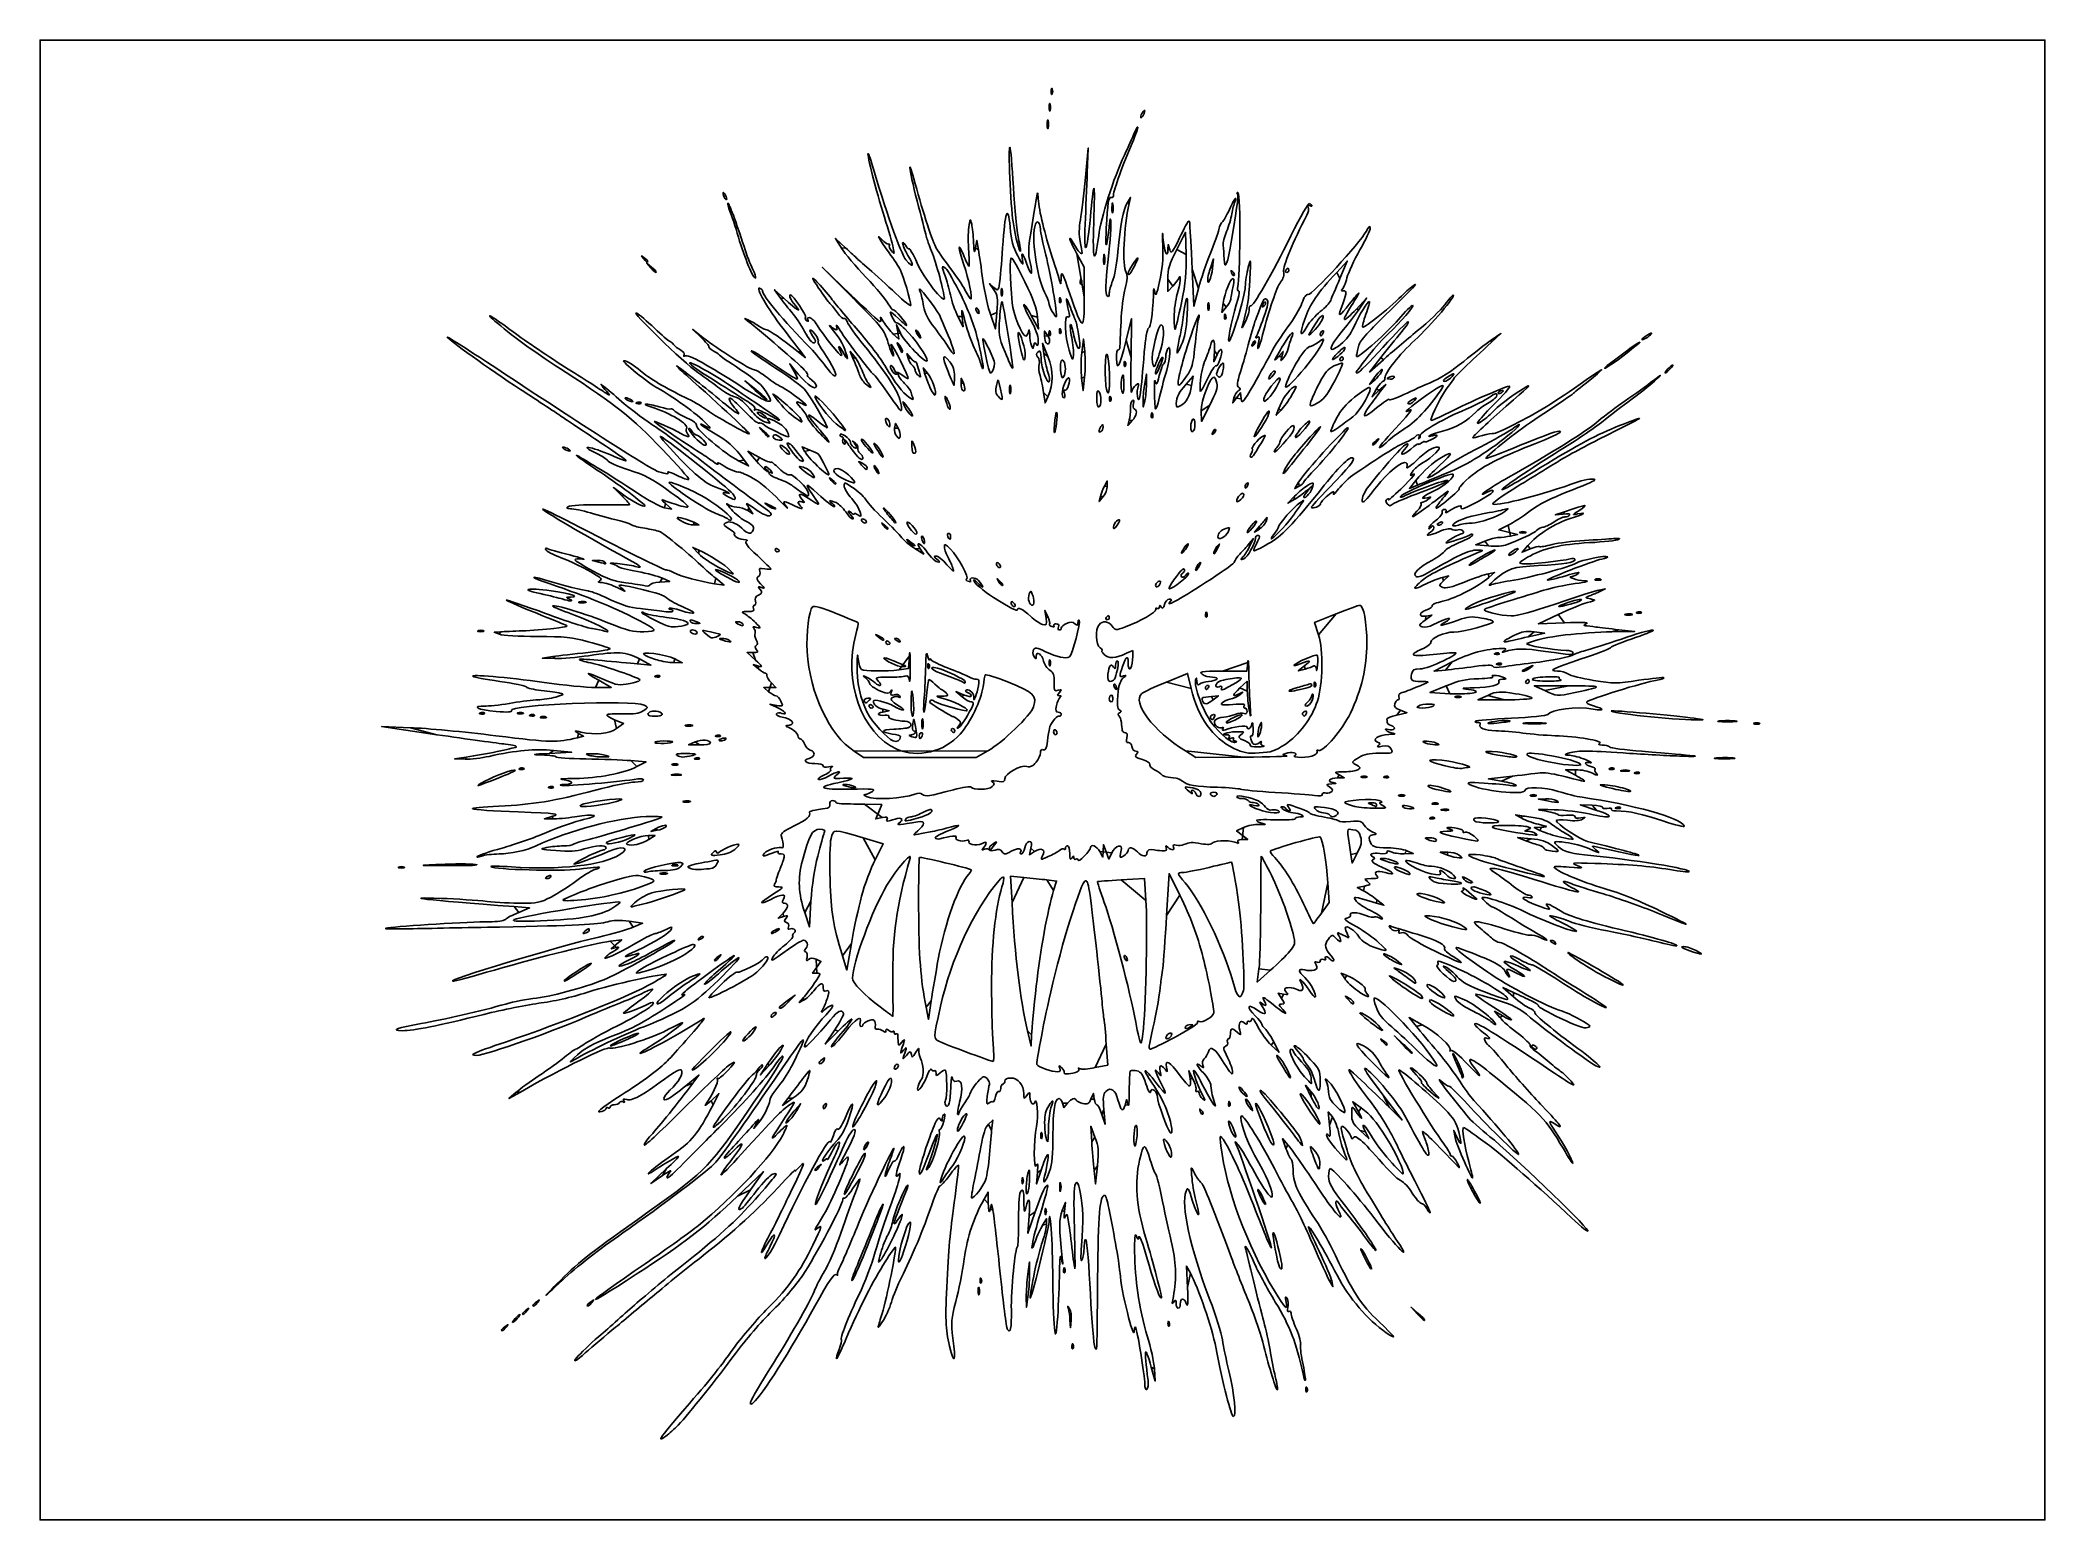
# Model space of a CAD drawing. Extents: x 759 to 1343, y 121 to 552.
import ezdxf

# ---------------------------------------------------------------- set-up
doc = ezdxf.new("R2010")
doc.units = 0
doc.layers.add('Ebene_1', color=7, linetype='CONTINUOUS')

msp = doc.modelspace()

# ---------------------------------------------------------------- linework, layer by layer
at = {"layer": 'Ebene_1', "color": 7}
for points in [[(759.149696, 336.765508), (759.149696, 552.287068), (1051.22584, 552.287068), (1343.30192, 552.287068), (1343.30192, 336.765508), (1343.30192, 121.243956), (1051.22584, 121.243956), (759.149696, 121.243956), (759.149696, 336.765508), (759.149696, 336.765508)], [(1054.0628, 538.068636), (1054.0628, 538.068636)], [(1053.4728, 533.567204), (1053.47296, 533.567204)], [(1081.02328, 531.632916), (1081.02328, 531.632916)], [(1052.86224, 528.789228), (1052.86224, 528.789228)], [(1064.27792, 513.672604), (1064.56336, 520.85666), (1063.7204, 512.236428)], [(958.80936, 507.192172), (958.80936, 507.192172)], [(1071.73616, 504.536076), (1071.7364, 504.536076)], [(1076.44784, 504.69254), (1076.84264, 506.488556), (1075.96648, 504.991876)], [(993.79624, 491.821116), (990.86256, 494.515132), (992.64608, 491.712076)], [(1032.54616, 491.222444), (1032.0976, 493.91646), (1031.70032, 491.821116)], [(1044.19392, 494.520252), (1044.19392, 494.520252)], [(1088.30672, 491.222444), (1087.8532, 492.719124), (1087.7924, 491.25238)], [(1090.32144, 491.254252), (1092.90752, 496.311284), (1093.08112, 489.788908)], [(937.28568, 486.190804), (935.91664, 487.331268), (937.07576, 485.984252)], [(936.22088, 487.856636), (936.22088, 487.856636)], [(966.77176, 485.6269), (966.77176, 485.6269)], [(995.24968, 478.201052), (987.02688, 486.13314), (996.02464, 477.12398)], [(1061.27696, 490.0529), (1063.39288, 486.189324), (1063.39288, 477.497268)], [(1069.02584, 488.528572), (1069.02552, 488.528572)], [(1077.99944, 486.43326), (1077.99944, 486.43326)], [(1096.69912, 479.944204), (1095.33808, 474.758988), (1094.82608, 485.535068)], [(1100.24392, 486.133892), (1101.0976, 488.528572), (1100.78344, 485.8921)], [(1123.02784, 485.235916), (1123.02784, 485.235916)], [(1136.95808, 484.637196), (1140.01896, 487.929892), (1137.87096, 482.841188)], [(938.6548, 484.843796), (938.6548, 484.843796)], [(975.82768, 477.1205), (973.14744, 479.54838), (974.89552, 477.1537)], [(1037.06424, 480.257524), (1035.80424, 481.344372), (1037.05728, 479.548356)], [(1062.59432, 482.354812), (1062.59432, 482.354812)], [(1089.19368, 480.622516), (1087.73536, 479.074316), (1087.73536, 482.635764)], [(1099.36192, 482.541868), (1099.36192, 482.541868)], [(1106.33344, 484.461724), (1106.33344, 484.461724)], [(1032.03328, 473.302292), (1032.03328, 473.302292)], [(1039.17472, 478.949836), (1039.17464, 478.949836)], [(1054.08416, 473.223572), (1054.08416, 473.223572)], [(1056.14184, 476.605044), (1056.14184, 476.605044)], [(1099.41544, 474.75914), (1099.41528, 474.75914)], [(1104.72552, 474.459804), (1103.488, 472.963132), (1103.87952, 475.657148), (1103.87952, 475.657148)], [(1116.21696, 475.972356), (1116.21696, 475.972356)], [(1143.46552, 473.946804), (1145.6472, 477.153676), (1142.61312, 473.860988)], [(952.34264, 465.601972), (949.30024, 467.997676), (951.73416, 465.694732)], [(1009.8084, 466.93734), (1008.7, 469.370956), (1009.05608, 467.275604), (1009.41216, 465.180252), (1007.74512, 466.676932)], [(1027.79952, 471.765812), (1028.07112, 468.77246), (1026.57912, 471.765812)], [(1037.91328, 472.96298), (1037.51624, 468.173612), (1036.13752, 472.1197)], [(1049.78264, 471.540796), (1050.06112, 468.173788), (1047.9348, 472.065148)], [(1051.83432, 466.012084), (1051.83432, 467.542196), (1052.81744, 466.161196)], [(1056.14184, 467.624972), (1056.14184, 467.624972)], [(1077.02344, 459.79222), (1077.18704, 471.166964), (1075.59632, 464.880916)], [(1089.56744, 471.516324), (1089.56744, 471.516324)], [(1104.21272, 471.81566), (1104.21264, 471.81566)], [(1127.62176, 470.955172), (1127.62176, 470.955172)], [(980.77128, 461.588252), (982.11912, 459.792244), (980.0092, 461.468156)], [(996.19688, 459.193724), (995.20528, 461.588404), (996.39536, 460.231604)], [(1009.32768, 462.935412), (1009.32768, 462.935412)], [(1014.71632, 466.677108), (1014.71632, 466.677108)], [(1023.78096, 462.903924), (1023.78096, 462.903924)], [(1048.01328, 463.283724), (1048.01328, 463.283716)], [(1051.61584, 460.989708), (1051.24832, 463.983068), (1052.80832, 460.0917)], [(1052.25008, 464.072892), (1052.25008, 464.072892)], [(1053.09936, 467.026332), (1053.09936, 467.026332)], [(1058.96896, 461.979884), (1058.96896, 461.979884)], [(1062.67416, 461.289068), (1063.13264, 465.180428), (1063.5356, 461.588404)], [(1090.57984, 462.486412), (1090.57984, 462.486412)], [(1101.3376, 461.738076), (1101.1232, 458.595052), (1102.11848, 460.690396)], [(1113.17448, 464.597612), (1113.17448, 464.597612)], [(1120.94768, 460.091724), (1121.36448, 461.588404), (1120.02008, 460.091724)], [(1128.88064, 466.677108), (1128.88064, 466.677108)], [(1132.15528, 466.641732), (1132.15528, 466.641748)], [(1182.04808, 464.272356), (1184.78632, 466.793772), (1181.97792, 464.895756)], [(1228.64224, 466.742428), (1228.64224, 466.742428)], [(978.95152, 456.288492), (977.56984, 457.996228), (978.85952, 455.751212)], [(1012.07536, 459.66234), (1011.73688, 460.989732), (1012.8468, 459.66818)], [(1016.87296, 455.302356), (1016.46552, 456.799036), (1017.71688, 455.302356)], [(1023.70912, 455.727868), (1023.70912, 455.727868)], [(1033.21784, 458.075404), (1033.21784, 458.075404)], [(1034.70952, 460.241452), (1034.70952, 460.241452)], [(1040.30176, 461.401164), (1040.30176, 461.401164)], [(1045.6012, 459.49306), (1045.6012, 459.49306)], [(1075.00512, 458.046268), (1075.00504, 458.046268)], [(1083.26752, 458.416356), (1083.26752, 458.416356)], [(1118.92888, 459.193724), (1118.92888, 459.193724)], [(1136.9816, 460.905676), (1136.9816, 460.905676)], [(1137.93592, 459.49306), (1137.93592, 459.49306)], [(1150.53832, 459.193548), (1146.51008, 455.601516), (1149.79168, 459.79222)], [(1221.6036, 461.211516), (1221.6036, 461.211516)], [(1234.07768, 456.499708), (1234.07768, 456.499708)], [(967.71032, 450.46514), (964.51576, 452.999388), (967.54152, 450.259516)], [(999.63992, 452.15934), (999.63992, 452.15934)], [(1014.838, 454.82342), (1014.838, 454.82342)], [(1018.43976, 451.168812), (1018.43976, 451.168812)], [(1027.5332, 452.259116), (1027.5716, 453.805684), (1028.15888, 452.3603)], [(1027.93816, 450.27602), (1027.93832, 450.27602)], [(1041.63112, 450.512988), (1041.63112, 450.512988)], [(1056.5624, 455.358388), (1056.56408, 455.358388)], [(1057.0196, 449.896268), (1057.0196, 449.896268)], [(1063.4852, 454.10502), (1063.032, 450.21366), (1062.62376, 453.805684), (1062.62376, 453.805684)], [(1069.8704, 450.638916), (1069.8704, 450.638916)], [(1074.18632, 450.88046), (1074.18632, 450.88046)], [(1081.01088, 452.30898), (1081.49808, 455.003004), (1081.49808, 452.009644)], [(1084.12736, 455.07958), (1084.12736, 455.07958)], [(1090.77784, 452.671596), (1090.77784, 452.671596)], [(1093.08344, 452.053284), (1095.0848, 454.404332), (1094.68496, 451.710308)], [(1097.29088, 453.356676), (1097.29048, 453.356676)], [(1102.0184, 454.73002), (1102.0184, 454.73002)], [(1117.55144, 454.703692), (1117.55144, 454.703692)], [(1122.12176, 451.76158), (1122.12176, 451.76158)], [(1147.91736, 453.200316), (1146.52896, 452.009668), (1147.88936, 453.937244), (1147.88936, 453.937244)], [(1149.7496, 450.03674), (1151.22248, 452.009492), (1149.23552, 450.213484), (1147.24856, 448.417468), (1148.58336, 450.662484)], [(1153.72168, 454.049196), (1153.72168, 454.049196)], [(1168.05624, 453.138156), (1168.05624, 453.138156)], [(931.35288, 447.519644), (931.35288, 447.519644)], [(934.23056, 446.683948), (934.23056, 446.684004)], [(970.90488, 447.725268), (970.90488, 447.725268)], [(1023.3028, 446.388788), (1023.3028, 446.388788)], [(1038.2824, 448.567308), (1038.2824, 448.567308)], [(1052.78832, 448.41762), (1051.99856, 446.621604), (1051.56296, 449.614964), (1051.56288, 449.614964)], [(1067.05592, 447.933284), (1067.05592, 447.933284)], [(1070.74568, 447.868836), (1070.7456, 447.868836)], [(1081.03776, 447.220276), (1080.57328, 445.424268), (1080.54608, 447.519612), (1080.55056, 447.519612)], [(1084.08584, 445.124932), (1084.08584, 445.124932)], [(1090.21208, 446.450876), (1090.21208, 446.450876)], [(1099.9584, 445.965884), (1097.52224, 441.233596), (1097.49664, 444.304276), (1097.49672, 444.304276)], [(1109.12848, 447.795284), (1108.9236, 449.567772), (1107.78368, 448.09462), (1106.64376, 446.621452), (1107.0208, 448.118132)], [(1115.726, 447.814172), (1115.726, 447.814196)], [(1120.7724, 444.52626), (1119.3124, 443.02958), (1119.99336, 444.818924), (1119.99336, 444.818924)], [(1129.45584, 447.070612), (1129.45584, 447.070612)], [(1157.71192, 446.600548), (1157.71192, 446.600548)], [(1183.87704, 449.550932), (1183.87704, 449.550932)], [(969.93432, 438.090596), (968.7752, 439.437604), (970.14424, 438.29714)], [(968.81096, 443.048652), (968.81096, 443.048652)], [(971.12936, 443.306004), (971.12936, 443.306004)], [(978.704, 442.677612), (978.704, 442.677612)], [(991.14304, 440.485276), (991.14304, 440.485276)], [(1005.79832, 440.654516), (1005.79832, 440.654516)], [(1008.14168, 439.25498), (1008.35392, 440.634948), (1009.1396, 439.256556)], [(1012.16488, 443.777916), (1012.16488, 443.777916)], [(1054.70648, 440.335612), (1054.70648, 440.335612)], [(1067.6644, 438.354596), (1067.6644, 438.354596)], [(1077.34472, 441.449604), (1076.08152, 440.036276), (1076.50392, 441.532948), (1076.50392, 441.532948)], [(1082.91544, 443.079452), (1082.91544, 443.079452)], [(1094.42872, 439.666276), (1094.42872, 439.666276)], [(1100.85704, 438.116412), (1100.85704, 438.116412)], [(1114.52728, 440.18594), (1114.52728, 440.18594)], [(1135.21728, 438.318876), (1135.21728, 438.318876)], [(1154.06096, 439.138268), (1154.06096, 439.138268)], [(913.09816, 433.15154), (913.09816, 433.15154)], [(949.90944, 436.572116), (949.90944, 436.572116)], [(967.98416, 429.556004), (965.3676, 432.545252), (968.74472, 430.721772)], [(969.93432, 438.090596), (969.93432, 438.090596)], [(973.49096, 435.995244), (973.49096, 435.995244)], [(975.8404, 432.619404), (975.8404, 432.619404)], [(981.91344, 432.450516), (981.18288, 433.793596), (983.46664, 432.854764)], [(1000.30912, 433.301228), (1000.30912, 433.301228)], [(1008.7368, 436.916716), (1008.7368, 436.91674)], [(1118.76856, 432.371964), (1118.7684, 432.371964)], [(1124.87616, 436.602708), (1124.87616, 436.602708)], [(1147.36752, 434.574932), (1147.36752, 434.574932)], [(964.29888, 429.96026), (965.57776, 428.26582), (962.61112, 429.756212)], [(980.33304, 430.0177), (980.33304, 430.0177)], [(985.66896, 428.208596), (985.66896, 428.208596)], [(996.42384, 432.078764), (996.42384, 432.078748)], [(998.53344, 428.4493), (998.53344, 428.4493)], [(1002.54648, 427.164844), (1002.54648, 427.164844)], [(1003.99544, 431.505212), (1003.99544, 431.505212)], [(1013.45712, 432.103884), (1013.45744, 432.103884)], [(1112.07504, 431.954212), (1112.07504, 431.954212)], [(1122.06296, 427.6643), (1122.06296, 427.6643)], [(929.2232, 419.732196), (926.18072, 421.921652), (928.7432, 419.454412)], [(982.7004, 426.069988), (982.7004, 426.069972)], [(989.69056, 424.021828), (989.69056, 424.021828)], [(993.80248, 424.187924), (993.80248, 424.187924)], [(1069.27904, 422.359188), (1070.0816, 423.87214), (1070.0896, 422.292116)], [(1110.24952, 422.340132), (1110.24952, 422.340132)], [(1126.00152, 422.339236), (1124.71576, 421.662212), (1125.84944, 423.566716), (1125.84944, 423.566716)], [(1128.5504, 421.030812), (1130.02112, 422.674796), (1128.19784, 421.105948)], [(1160.51624, 422.6905), (1158.14832, 421.68994), (1160.00344, 423.978388), (1160.00328, 423.978388)], [(941.39304, 417.272188), (943.21848, 415.6979), (941.08872, 416.08134)], [(959.79992, 419.154604), (959.79992, 419.154604)], [(965.3812, 415.235268), (966.85528, 414.319468), (965.70664, 416.04422)], [(973.28816, 416.008332), (973.28816, 416.008332)], [(981.24928, 420.424884), (981.24928, 420.424884)], [(1068.90784, 419.298764), (1067.7224, 417.885428), (1068.10152, 419.365828), (1068.09728, 419.365828)], [(1107.8156, 417.977556), (1107.8156, 417.977556)], [(1124.54912, 418.449364), (1122.7236, 417.36162), (1124.68296, 419.429532), (1124.68296, 419.429532)], [(1203.34536, 414.912972), (1200.60712, 413.969772), (1202.90256, 414.245844)], [(946.41312, 411.941804), (946.41312, 411.941804)], [(949.60768, 411.839852), (951.12888, 411.04866), (949.60768, 411.04866)], [(959.6072, 412.761188), (959.6072, 412.761188)], [(999.80824, 412.19806), (999.80824, 412.19806)], [(1006.10808, 414.14374), (1006.10808, 414.14374)], [(1006.19744, 410.029404), (1006.19744, 410.029404)], [(1013.0108, 409.489932), (1013.0108, 409.489932)], [(1071.91472, 410.513652), (1071.91456, 410.513652)], [(1114.45264, 409.86714), (1112.98744, 408.960028), (1114.4996, 410.728708), (1114.49984, 410.728708)], [(1166.2308, 411.235996), (1166.2308, 411.235996)], [(1170.82136, 411.043188), (1170.82136, 411.043444)], [(1187.60056, 407.820948), (1189.65424, 408.233108), (1186.91608, 408.9121), (1184.17784, 409.5911), (1186.87816, 410.964132)], [(1191.9396, 409.002516), (1191.9396, 409.002516)], [(951.12888, 402.612068), (949.30344, 404.514292), (951.12888, 403.74606)], [(974.55584, 403.481996), (974.55584, 403.481996)], [(1012.20472, 406.061676), (1012.20472, 406.061676)], [(1013.99712, 404.182716), (1016.60368, 402.56382), (1015.58856, 404.088164)], [(1016.14304, 406.5365), (1016.14328, 406.5365)], [(1023.6236, 407.708028), (1023.6236, 407.708028)], [(1092.30592, 404.042292), (1092.30592, 404.042292)], [(1102.34848, 407.614404), (1102.34848, 407.614404)], [(1110.88128, 408.905364), (1110.88128, 408.905364)], [(1111.4428, 405.612876), (1112.66792, 407.109556), (1111.67256, 405.014204)], [(1118.62752, 408.266412), (1118.62752, 408.266412)], [(1181.13536, 404.955372), (1177.4844, 405.313436), (1180.0828, 406.361108)], [(1193.27584, 404.065436), (1190.98744, 403.124724), (1192.654, 405.073372)], [(921.73328, 400.752476), (920.09584, 400.681676), (921.92128, 400.224668)], [(923.7468, 400.224668), (923.7468, 400.224636)], [(956.9096, 398.700668), (956.9096, 398.700668)], [(1038.24464, 398.82774), (1038.24464, 398.82774)], [(1096.25424, 399.027292), (1096.25424, 399.027292)], [(1101.12216, 403.003788), (1101.12216, 403.003788)], [(1175.55472, 399.454492), (1175.55472, 399.454492)], [(1181.13536, 396.866308), (1182.96088, 397.2529), (1181.27896, 395.767004)], [(1187.18424, 402.556372), (1187.18424, 402.556372)], [(940.46672, 395.554324), (942.61, 394.57394), (939.71968, 394.3731)], [(956.00632, 395.53238), (958.4308, 393.534228), (955.69256, 393.936692)], [(959.3448, 395.807788), (959.3448, 395.807788)], [(1038.50856, 394.41482), (1038.50856, 394.41482)], [(1084.22384, 393.751508), (1084.22384, 393.751508)], [(1089.53944, 395.105388), (1089.53944, 395.105388)], [(1167.74856, 395.778724), (1169.574, 396.18954), (1168.10712, 394.801508)], [(1213.38544, 391.5751), (1215.21088, 392.415276), (1213.38544, 392.063412)], [(1213.84528, 395.233084), (1213.84528, 395.233084)], [(913.4024, 389.448508), (913.4024, 389.448556)], [(918.12976, 388.643972), (918.12976, 388.643908)], [(1042.50408, 387.452988), (1042.50408, 387.452988)], [(1047.29824, 388.765516), (1047.29784, 388.765548)], [(1052.2664, 383.947828), (1051.946, 386.1557), (1052.74256, 384.359684)], [(1176.68536, 387.970276), (1176.68536, 387.970276)], [(1203.65304, 388.210964), (1203.65304, 388.210964)], [(1225.69824, 385.619508), (1225.69824, 385.619564)], [(888.30208, 380.266308), (888.30208, 380.266308)], [(893.32216, 379.914924), (891.49664, 379.793876), (893.01352, 379.198684)], [(938.50272, 383.18566), (938.50272, 383.18566)], [(948.69496, 382.86318), (948.69496, 382.86318)], [(948.69496, 379.86982), (948.69496, 379.86982)], [(962.386, 382.264508), (962.386, 382.264508)], [(1069.7848, 384.060524), (1069.7848, 384.060524)], [(1099.10384, 385.370116), (1099.10384, 385.370116)], [(1136.80352, 385.151388), (1130.52472, 382.650228), (1131.69128, 379.015012)], [(1163.03272, 384.51178), (1164.70608, 384.79686), (1162.68472, 383.285436)], [(1194.52568, 379.90982), (1197.56816, 379.526732), (1192.70016, 378.459492)], [(1203.34536, 382.588236), (1195.7392, 382.298668), (1201.51984, 385.013724)], [(1217.0364, 379.921676), (1223.72984, 380.02526), (1219.16608, 380.531292)], [(1222.98424, 385.051948), (1222.98424, 385.051884)], [(953.17392, 379.302796), (953.17392, 379.302796)], [(958.12656, 377.47514), (958.12656, 377.47514)], [(967.55832, 371.718804), (965.1244, 373.881956), (966.87224, 373.88242)], [(1004.9804, 377.753412), (1004.9804, 377.753412)], [(1006.80592, 376.541796), (1006.80592, 376.541796)], [(1009.54416, 377.47514), (1009.54416, 377.47514)], [(1185.70256, 377.125372), (1185.70256, 377.12538)], [(908.5344, 372.698548), (905.492, 372.227028), (909.19592, 372.157028)], [(933.78688, 372.031276), (937.13352, 370.235988), (933.17832, 370.578844)], [(938.93544, 371.72734), (938.93544, 371.727332)], [(944.09104, 372.071372), (946.26096, 370.942676), (943.82704, 370.956276)], [(968.47112, 369.144364), (966.94984, 370.365916), (968.47112, 369.960788)], [(1012.44232, 372.913196), (1012.2284, 369.249228), (1009.43224, 368.872164)], [(1011.06536, 370.131844), (1011.06536, 370.131844)], [(1017.80688, 370.041636), (1017.8068, 370.041636)], [(1053.14736, 370.889756), (1053.14736, 370.889756)], [(1111.02072, 371.039428), (1110.78776, 368.495076), (1103.67296, 368.476036)], [(1127.5916, 370.010684), (1125.76608, 368.5389), (1127.72384, 369.068268)], [(1131.2788, 373.148932), (1131.2788, 373.148932)], [(1168.66128, 368.80138), (1165.31456, 368.471732), (1170.58072, 371.155172)], [(1184.32072, 373.646156), (1184.32072, 373.64614)], [(1184.92928, 370.652732), (1184.92928, 370.652788)], [(1191.22968, 368.713316), (1191.22968, 368.713316)], [(921.92128, 365.811628), (925.57224, 363.7419), (920.97104, 363.72374)], [(938.54072, 367.108076), (938.54072, 367.10802)], [(971.4288, 362.488252), (969.99232, 363.665676), (971.77176, 363.685596), (973.55112, 363.705516), (972.22808, 365.091116)], [(1027.79888, 361.009564), (1025.97344, 362.498164), (1028.25528, 361.59722)], [(1027.49464, 365.512388), (1027.49464, 365.512388)], [(1070.29704, 367.616452), (1070.29728, 367.616452)], [(1072.19376, 363.74554), (1072.19376, 363.74554)], [(1094.56464, 363.3737), (1093.516, 367.80778), (1087.37176, 365.307108)], [(1098.68816, 363.705708), (1098.68816, 363.705708)], [(1103.34904, 363.439652), (1103.34904, 363.439652)], [(1108.77128, 363.579036), (1110.858, 365.532524), (1110.9028, 362.673428)], [(1127.9668, 363.510132), (1127.9668, 363.510132)], [(1130.74544, 365.015292), (1130.74544, 365.015292)], [(1169.88176, 361.909692), (1164.10104, 362.209028), (1168.83872, 364.180972)], [(1192.09168, 365.501716), (1192.09168, 365.501716)], [(1193.94816, 366.051068), (1193.94816, 366.051068)], [(1197.56816, 362.794612), (1194.52568, 364.204724), (1204.56576, 364.193444)], [(1197.56816, 362.794628), (1197.56816, 362.794612)], [(973.7488, 357.993164), (971.81776, 358.832236), (973.77184, 358.50466)], [(999.34176, 359.666076), (999.34176, 359.666076)], [(1000.72096, 358.353004), (1000.72096, 358.353004)], [(1004.67616, 356.5615), (1006.50168, 356.926076), (1004.67616, 357.414716)], [(1013.65536, 358.766652), (1013.65536, 358.766652)], [(1070.6976, 360.377684), (1070.6976, 360.377684)], [(1097.85968, 359.814348), (1097.85968, 359.814348)], [(1100.44256, 361.077804), (1102.5012, 361.30942), (1100.95512, 360.112876)], [(1129.75336, 359.897372), (1129.75336, 359.897372)], [(1155.49304, 357.070836), (1157.40416, 356.350964), (1154.48304, 355.681244)], [(1160.7544, 358.317668), (1160.7544, 358.317668)], [(1169.88176, 361.909692), (1169.88176, 361.909692)], [(1171.55512, 361.108836), (1171.55512, 361.108836)], [(1185.81872, 360.133204), (1178.0964, 360.152724), (1181.02152, 361.421692), (1181.02152, 361.421692)], [(867.03256, 352.004628), (858.63808, 352.310148), (874.76312, 349.968572)], [(888.59368, 356.284612), (888.59368, 356.284668)], [(899.86344, 356.319468), (899.86344, 356.319468)], [(903.19752, 355.68594), (903.19752, 355.685996)], [(906.55688, 355.122116), (906.55688, 355.122116)], [(926.54984, 354.297436), (929.15792, 353.178492), (927.1212, 351.751644)], [(936.22088, 355.858932), (936.22088, 355.858932)], [(947.33744, 352.745772), (947.33744, 352.745828)], [(1014.21808, 352.330956), (1014.21808, 352.330956)], [(1016.36336, 354.26966), (1016.36368, 354.26966)], [(1025.6692, 351.133612), (1025.6692, 351.133612)], [(1029.3268, 355.51706), (1029.32712, 355.51702)], [(1054.47112, 350.807948), (1054.47112, 350.807948)], [(1100.2756, 354.620356), (1100.2756, 354.620356)], [(1109.41248, 355.748732), (1109.41248, 355.748732)], [(1115.03192, 352.630292), (1115.03192, 352.630292)], [(1128.104, 356.191812), (1128.104, 356.191812)], [(1187.47728, 353.902588), (1187.47728, 353.902588)], [(1197.4344, 353.36698), (1197.4344, 353.367092)], [(1241.07528, 354.750836), (1241.07528, 354.750836)], [(1253.09304, 353.964428), (1253.09304, 353.964428)], [(1260.09064, 353.326132), (1260.09064, 353.326132)], [(908.74312, 345.362612), (914.01088, 344.847452), (907.62168, 344.515636)], [(916.0708, 350.343332), (917.52216, 349.508052), (915.76648, 349.091268)], [(938.2692, 347.671172), (938.2692, 347.671172)], [(951.28104, 346.991756), (948.08648, 347.040636), (949.97632, 347.856316), (949.97632, 347.856276)], [(956.18696, 349.746628), (956.18696, 349.746564)], [(956.9096, 348.369772), (956.9096, 348.369772)], [(996.38088, 345.125628), (999.10416, 343.350892), (1015.5072, 343.350892), (1031.91016, 343.350892), (1035.33096, 345.276076), (1035.33096, 345.276076)], [(1009.83904, 349.410772), (1009.83904, 349.410756)], [(1016.15336, 349.63694), (1016.15336, 349.63694)], [(1092.87456, 345.22314), (1095.884, 343.350892), (1109.91232, 343.43242)], [(1115.56608, 346.75834), (1115.5664, 346.75834)], [(1162.88408, 347.541588), (1162.88408, 347.541588)], [(883.282, 343.406948), (879.93528, 342.892068), (882.97776, 342.834548)], [(900.15504, 340.12058), (900.15504, 340.120564)], [(919.18304, 343.949564), (919.18304, 343.949564)], [(931.24304, 342.397524), (935.69696, 342.043476), (933.06856, 340.682428)], [(943.37064, 341.3527), (943.37064, 341.3527)], [(944.73976, 343.949564), (944.73976, 343.949564)], [(950.10208, 343.161236), (950.10208, 343.16118)], [(1122.41936, 343.806356), (1122.41936, 343.806356)], [(1168.5512, 340.8749), (1168.5512, 340.8749)], [(1183.91656, 344.030572), (1183.91656, 344.030572)], [(1199.69784, 341.815364), (1199.69784, 341.815364)], [(1206.53968, 338.147324), (1203.64992, 339.729796), (1206.57048, 339.744356)], [(1217.78784, 340.12058), (1217.78784, 340.120564)], [(1222.05992, 339.572876), (1222.05992, 339.572876)], [(1225.08968, 338.923172), (1225.08968, 338.923228)], [(1252.50064, 343.187428), (1252.50064, 343.187388)], [(892.5952, 337.320956), (892.5952, 337.320956)], [(908.67392, 334.73254), (908.67392, 334.732524)], [(943.37776, 338.386284), (943.37776, 338.386276)], [(996.15728, 334.9695), (996.15728, 334.9695)], [(1137.62856, 338.262364), (1139.14984, 337.406788), (1137.20816, 337.385588)], [(1144.17296, 337.760668), (1144.17296, 337.760668)], [(1150.9044, 337.773204), (1150.9044, 337.773148)], [(1165.9392, 334.022452), (1165.9392, 334.022452)], [(1184.9588, 336.413684), (1181.13568, 337.09906), (1188.13336, 337.895108)], [(1221.4004, 334.099716), (1221.4004, 334.099716)], [(916.7772, 329.561196), (916.7772, 329.561196)], [(946.72888, 330.595004), (946.72888, 330.595068)], [(999.36648, 329.702308), (1004.39472, 329.581372), (1003.51464, 327.509028), (1002.63456, 325.436668), (1004.51384, 325.80646)], [(1095.86576, 332.874148), (1095.86576, 332.874148)], [(1100.20944, 332.574812), (1100.20944, 332.574812)], [(1114.25048, 328.131908), (1114.25048, 328.131908)], [(1142.20584, 329.0707), (1142.20584, 329.0707)], [(1148.58456, 329.581524), (1148.58456, 329.581524)], [(1155.12584, 332.372628), (1155.12584, 332.372628)], [(1156.1756, 329.006844), (1156.1756, 329.006844)], [(1164.86168, 329.978012), (1164.86168, 329.978012)], [(1167.61152, 328.200332), (1167.61152, 328.200388)], [(1193.4608, 332.372628), (1193.4608, 332.372628)], [(1197.8724, 330.778868), (1195.74264, 331.219916), (1197.8724, 331.289596)], [(1197.8724, 330.7789), (1197.8724, 330.778868)], [(1212.75208, 327.916196), (1207.90936, 329.543556), (1211.34568, 329.412868)], [(1218.44704, 328.793196), (1218.44704, 328.79314)], [(908.5344, 326.234916), (906.10048, 325.48266), (908.41784, 325.43666)], [(938.95904, 322.106316), (937.1336, 321.73046), (938.6548, 322.641412), (938.6548, 322.641412)], [(1011.3696, 325.390804), (1011.3696, 325.390804)], [(1109.38888, 319.403988), (1111.02808, 319.403988), (1109.40824, 320.65758), (1107.78848, 321.911164), (1109.81832, 322.929332)], [(1134.89344, 326.588148), (1134.89344, 326.588148)], [(1164.2912, 325.799828), (1164.2912, 325.799764)], [(1177.63256, 324.607548), (1177.63256, 324.607548)], [(1190.87472, 325.612092), (1189.04928, 326.627212), (1190.87472, 326.340388)], [(1189.04944, 321.509572), (1189.04928, 321.509572)], [(1196.18112, 322.064276), (1194.52568, 322.94818), (1196.65536, 323.038348)], [(924.27256, 318.6243), (924.27256, 318.6243)], [(930.22816, 318.002004), (930.22816, 318.002004)], [(936.43944, 320.591348), (938.35056, 320.581268), (936.47584, 319.399276)], [(955.14288, 315.582388), (955.14288, 315.582388)], [(1002.46456, 313.544132), (1004.82592, 318.160964), (998.9704, 319.933276)], [(1035.8096, 316.849756), (1035.8096, 316.849756)], [(1047.85952, 316.89242), (1047.43248, 314.97958), (1048.92584, 315.942276)], [(1067.922, 315.961628), (1068.82984, 314.315284), (1068.90024, 316.1113), (1068.97064, 317.907308), (1069.77, 315.811964), (1070.56936, 313.716612), (1071.39704, 315.512628)], [(1141.05376, 315.08578), (1141.43344, 312.563516), (1142.93976, 315.479612)], [(1143.90984, 320.246892), (1143.90984, 320.246892)], [(1157.4136, 316.132916), (1159.23912, 315.31054), (1156.61296, 315.2619)], [(1163.49256, 319.404092), (1163.49256, 319.404092)], [(1169.27328, 314.91406), (1167.14352, 315.720972), (1169.27328, 315.747452)], [(1172.45008, 319.981404), (1172.45008, 319.981404)], [(1192.09168, 319.0695), (1189.65776, 320.029732), (1193.61296, 319.653668)], [(1198.63296, 316.234564), (1198.63296, 316.234564)], [(1201.35328, 320.342108), (1201.35328, 320.342108)], [(865.17944, 311.419148), (865.17944, 311.419148)], [(886.02024, 312.154636), (886.02024, 312.154628)], [(935.21056, 310.269132), (935.2108, 310.269132)], [(940.03552, 309.64146), (940.03552, 309.641516)], [(944.89184, 312.01786), (944.89184, 312.01786)], [(948.69496, 310.986572), (948.69496, 310.986572)], [(985.71632, 314.614684), (985.71632, 314.614684)], [(1151.32272, 313.101268), (1151.32272, 313.101284)], [(1155.27792, 310.215932), (1155.27792, 310.215932)], [(1169.27328, 314.91402), (1169.27328, 314.91406)], [(1186.17656, 311.259924), (1186.17656, 311.259932)], [(907.92168, 308.621124), (907.92168, 308.621124)], [(1045.80872, 308.377596), (1041.9128, 308.76674), (1042.34072, 301.0643)], [(1054.47872, 304.54074), (1055.33792, 307.33822), (1052.52128, 307.663332)], [(1081.37096, 301.621988), (1080.92088, 308.086092), (1074.13584, 307.678652)], [(1091.20424, 303.23994), (1088.09136, 309.52598), (1087.37664, 297.253228)], [(1132.48416, 297.965196), (1134.75264, 301.071844), (1134.35536, 306.795596)], [(1145.00696, 305.870876), (1142.94504, 305.451708), (1144.75528, 304.495452)], [(1166.73168, 306.717804), (1166.73168, 306.717828)], [(1168.82784, 309.226644), (1168.82784, 309.226644)], [(1174.0636, 307.82798), (1174.0636, 307.82798)], [(1178.58272, 303.902076), (1178.58272, 303.902076)], [(897.25232, 299.871436), (901.79096, 299.522196), (898.61424, 298.200972)], [(911.8812, 302.092948), (911.8812, 302.092948)], [(932.79512, 301.361612), (932.79512, 301.361612)], [(975.77016, 296.965852), (974.25368, 296.505804), (975.6228, 297.965756)], [(981.96744, 298.124844), (983.332, 293.96054), (983.77232, 301.443924)], [(998.49768, 302.940604), (998.49768, 302.940604)], [(1132.48416, 297.965196), (1132.48416, 297.965196)], [(1148.64264, 301.89914), (1150.71976, 300.259068), (1148.59008, 300.896932)], [(1164.41064, 301.807348), (1164.41064, 301.807348)], [(1174.74968, 303.23994), (1174.74968, 303.23994)], [(897.27736, 296.09486), (897.27736, 296.09486)], [(919.18304, 293.199884), (919.18304, 293.199884)], [(930.7444, 295.596876), (934.6996, 295.058332), (931.96136, 293.8645)], [(972.12184, 292.122396), (972.12184, 292.122396)], [(1170.79448, 293.974252), (1170.79448, 293.974252)], [(925.268, 289.773028), (928.61464, 290.21554), (927.09344, 288.913324), (925.57224, 287.611108), (927.09344, 287.965796)], [(951.27088, 290.742132), (951.27088, 290.742132)], [(992.94192, 285.57914), (994.22168, 281.388444), (995.55688, 289.171172)], [(1123.23024, 286.828732), (1123.23024, 286.828732)], [(1165.62816, 286.873564), (1165.62816, 286.873564)], [(1200.61056, 289.4705), (1200.61056, 289.4705)], [(1241.68376, 287.075804), (1241.68376, 287.07582)], [(917.50976, 281.569244), (917.50976, 281.569244)], [(934.39536, 281.777196), (934.39536, 281.777196)], [(955.69256, 284.3085), (955.69256, 284.3085)], [(985.49888, 280.490436), (984.2112, 280.490436), (985.4484, 282.199876), (986.6856, 283.909308), (985.26024, 284.54826)], [(1020.84776, 284.536836), (1020.84776, 284.536836)], [(1075.23624, 284.720964), (1075.23624, 284.720964)], [(1114.30856, 281.751516), (1113.82032, 277.923892), (1117.65672, 281.339604)], [(1139.27344, 278.896844), (1138.22912, 280.464948), (1139.90528, 279.837948)], [(1153.33976, 284.103324), (1153.33976, 284.103324)], [(957.65208, 277.254764), (957.65208, 277.254764)], [(1007.61336, 277.946084), (1007.61296, 277.946084)], [(1049.41352, 276.710332), (1049.41352, 276.710332)], [(1109.7628, 275.440748), (1109.7628, 275.440748)], [(1121.48888, 274.361412), (1119.85232, 274.669204), (1120.90424, 273.089724)], [(1143.07472, 275.360268), (1143.07472, 275.360268)], [(1157.55552, 279.143428), (1157.55552, 279.143428)], [(1157.76096, 275.44534), (1157.76096, 275.44534)], [(1165.60712, 274.653396), (1165.60712, 274.653396)], [(1179.99888, 275.054772), (1179.99888, 275.054772)], [(1188.43728, 273.652788), (1185.3948, 276.330372), (1188.43728, 274.890076)], [(1220.05192, 277.40798), (1220.05192, 277.40798)], [(939.91784, 273.061468), (939.91784, 273.061468)], [(974.55584, 270.541308), (974.55584, 270.541308)], [(976.83768, 272.436572), (979.11952, 274.103556), (977.33232, 272.208292)], [(981.62024, 272.60134), (980.33888, 271.946548), (981.61672, 273.374804)], [(1017.30008, 270.612364), (1018.02256, 267.02034), (1018.79896, 272.40838)], [(1140.31208, 272.792516), (1140.31208, 272.792516)], [(1168.01624, 269.398316), (1168.01624, 269.398316)], [(1184.48208, 267.572628), (1182.96088, 269.395204), (1185.31936, 268.033788)], [(972.12184, 267.859412), (972.12184, 267.859412)], [(991.66264, 263.599428), (987.91904, 259.836292), (990.69352, 263.958308)], [(1046.83784, 263.727652), (1047.87912, 259.23762), (1048.03608, 262.530308)], [(1080.65336, 264.475988), (1080.65336, 264.475988)], [(1092.90752, 264.924996), (1092.90752, 264.924996)], [(1146.83856, 266.173268), (1146.83856, 266.173268)], [(1160.1668, 264.984324), (1158.06112, 267.539236), (1161.87696, 265.48378)], [(1181.81152, 266.444052), (1181.81152, 266.444052)], [(925.268, 259.318428), (925.268, 259.318428)], [(953.82968, 257.323156), (953.82968, 257.323156)], [(965.42848, 262.829644), (965.42848, 262.829644)], [(1036.85832, 259.68662), (1036.85792, 259.68662)], [(1066.56264, 252.97758), (1070.2244, 253.742108), (1069.8116, 259.782556)], [(1087.24096, 261.969052), (1087.24096, 261.969052)], [(1089.86504, 261.866324), (1089.86504, 261.866324)], [(1118.58424, 260.472436), (1120.12512, 257.441476), (1117.8808, 259.536828)], [(1150.3324, 260.584628), (1150.3324, 260.584628)], [(1156.16208, 259.68662), (1153.75672, 262.230972), (1156.3428, 259.86446)], [(1156.16208, 259.68662), (1156.16208, 259.68662)], [(1160.79096, 257.621868), (1160.79096, 257.621868)], [(1195.13416, 258.938252), (1195.13416, 258.938252)], [(915.71832, 256.702188), (915.71832, 256.702188)], [(971.51184, 253.550244), (969.04544, 250.856228), (971.42992, 254.470308), (971.42992, 254.470308)], [(986.1172, 254.374948), (986.1172, 254.374948)], [(1008.02288, 252.880916), (1008.02288, 252.880916)], [(1060.80272, 251.531124), (1060.80272, 251.531132)], [(1095.04896, 249.658644), (1093.86584, 252.053324), (1094.21768, 249.808308)], [(1120.96944, 253.673124), (1120.96944, 253.673124)], [(1147.08432, 254.764244), (1147.08432, 254.764244)], [(1172.63552, 253.757532), (1172.63552, 253.757524)], [(897.88584, 245.795284), (895.75608, 243.948444), (899.1028, 245.854236)], [(947.30936, 247.705612), (951.12888, 250.816316), (949.34752, 248.44154)], [(954.66232, 243.348252), (956.92576, 245.419108), (955.21784, 242.13334)], [(1066.29696, 243.821564), (1066.06976, 245.467908), (1065.3536, 243.807756)], [(1109.43112, 245.664996), (1109.43112, 245.664996)], [(1127.1404, 250.822828), (1127.1404, 250.822828)], [(1129.53, 244.420508), (1127.86824, 247.862868), (1129.39616, 246.06686)], [(1131.34008, 246.815196), (1131.34008, 246.815196)], [(1163.7968, 246.342284), (1163.7968, 246.342284)], [(978.59328, 244.172332), (975.46856, 241.964916), (977.03656, 244.015892), (977.03656, 244.015892)], [(979.13152, 240.67882), (980.7248, 242.474828), (979.61792, 240.488988)], [(987.33416, 241.541492), (987.33416, 241.541492)], [(1003.15496, 242.435372), (1003.15496, 242.435372)], [(1058.55776, 242.655228), (1057.47464, 241.339228), (1057.05008, 242.655228)], [(1069.0904, 240.796716), (1069.4544, 236.487844), (1068.53896, 239.331532)], [(1076.14272, 242.175212), (1075.74552, 243.671892), (1075.28904, 242.029684)], [(1097.20608, 240.203996), (1097.20608, 240.203996)], [(1105.42968, 242.524716), (1105.42968, 242.524716)], [(1111.18368, 241.9281), (1111.18368, 241.9281)], [(1129.35056, 239.991476), (1129.35056, 239.991476)], [(1129.53, 244.420508), (1129.53, 244.420508)], [(1134.86688, 236.188788), (1134.50008, 240.080148), (1135.70728, 238.60902)], [(1137.05496, 241.453172), (1137.05496, 241.453172)], [(1143.31328, 240.064036), (1141.6164, 243.041276), (1144.0356, 241.26138)], [(1152.24848, 241.418476), (1156.0156, 237.685468), (1150.39688, 245.044092)], [(955.30912, 235.71266), (955.30912, 235.71266)], [(968.38504, 236.787364), (967.10952, 235.290684), (968.12224, 237.0867)], [(976.8712, 237.68546), (976.8712, 237.68546)], [(996.18112, 236.78746), (996.18112, 236.78746)], [(1026.62856, 235.73978), (1026.62856, 235.73978)], [(1035.47792, 236.486724), (1036.7368, 237.68546), (1036.39576, 234.692108)], [(1051.02032, 233.943772), (1051.02032, 233.943772)], [(1052.98464, 235.577804), (1052.98464, 235.577804)], [(1065.57104, 231.39942), (1065.26536, 235.889452), (1066.5084, 232.731524)], [(1106.3392, 234.307412), (1106.3392, 234.307412)], [(1145.29168, 234.243108), (1146.28952, 232.297428), (1143.78608, 234.66394)], [(1171.96008, 232.746436), (1171.05792, 234.692116), (1171.45568, 232.596764)], [(999.504, 230.202076), (999.504, 230.202076)], [(1077.96592, 230.800748), (1077.96624, 230.800748)], [(1087.5832, 228.49654), (1087.5832, 228.49654)], [(1117.69328, 231.398428), (1117.69328, 231.398428)], [(1122.16328, 229.454444), (1121.18792, 232.297436), (1122.70264, 230.50142)], [(1124.50888, 233.3451), (1124.50888, 233.3451)], [(941.69728, 223.557764), (937.13352, 219.215452), (940.48024, 221.536772)], [(962.34168, 215.518236), (969.90352, 222.718596), (966.14592, 217.379284)], [(986.1948, 224.065668), (986.1948, 224.065668)], [(1015.3244, 222.687788), (1015.3248, 222.687788)], [(1050.81712, 223.126732), (1049.49048, 219.12638), (1049.76088, 222.419076), (1049.75552, 222.419356)], [(1067.21176, 224.350132), (1066.672, 219.12666), (1066.2744, 223.018028), (1066.2744, 223.018028)], [(1130.4688, 226.247956), (1130.4688, 226.247956)], [(1138.1532, 227.657724), (1138.1532, 227.657724)], [(1152.36904, 226.003284), (1152.36904, 226.003284)], [(1021.42824, 219.48194), (1021.42824, 219.48194)], [(1034.18696, 214.636628), (1035.354, 216.73198), (1035.44016, 213.439292)], [(1045.23696, 220.024668), (1045.23696, 220.024668)], [(1046.47264, 217.929324), (1046.47264, 217.929324)], [(1056.23496, 218.22866), (1056.23496, 218.22866)], [(1177.1288, 217.041964), (1177.1288, 217.041964)], [(993.43288, 216.064044), (993.43288, 216.064044)], [(1030.53232, 215.2353), (1030.53232, 215.2353)], [(1035.95976, 211.643276), (1036.39312, 213.139956), (1036.75496, 211.643276)], [(1047.34944, 209.84726), (1046.98784, 204.758556), (1049.13456, 211.016164)], [(1051.9304, 211.044604), (1051.9304, 211.044604)], [(1056.9548, 211.34394), (1057.91168, 213.73862), (1057.61176, 211.044604)], [(1115.1884, 215.62778), (1115.1884, 215.62778)], [(1051.26384, 207.054268), (1052.43824, 208.949252), (1052.43824, 207.396636)], [(1004.13176, 199.071188), (1004.13208, 199.071188)], [(998.20976, 196.077796), (998.20976, 196.077796)], [(1009.2784, 196.796956), (1009.2784, 196.796956)], [(1047.43208, 192.785108), (1047.39608, 196.377132), (1046.94312, 192.785108)], [(1047.43216, 192.785108), (1047.43208, 192.785108)], [(1057.7264, 194.394036), (1057.7264, 194.394036)], [(1093.45744, 188.893812), (1093.15392, 195.179852), (1094.324, 193.084508)], [(1120.58736, 197.644708), (1120.58736, 197.644708)], [(1145.84632, 197.27514), (1145.84632, 197.27514)], [(1032.78408, 188.732684), (1032.78424, 188.732684)], [(1033.38672, 191.400684), (1033.38672, 191.400684)], [(1134.88304, 190.875924), (1135.86616, 189.193124), (1135.50992, 190.874156)], [(901.00592, 182.1587), (901.00592, 182.1587)], [(904.0484, 184.55338), (904.0484, 184.55338)], [(919.8692, 184.55338), (919.8692, 184.55338)], [(1046.50536, 186.199724), (1046.52056, 183.206372), (1046.99448, 186.199724)], [(1059.1264, 182.747044), (1059.1264, 182.747044)], [(1160.60224, 181.44802), (1158.62464, 183.206372), (1160.41184, 181.260692)], [(894.92104, 177.369332), (894.92104, 177.369332)], [(898.19008, 179.913684), (898.19008, 179.913684)], [(1059.23848, 179.415708), (1059.3408, 177.21966), (1059.57888, 179.454356)], [(1088.15096, 178.828588), (1088.15104, 178.828588)], [(1162.57984, 179.50234), (1162.57984, 179.50234)], [(1060.16032, 172.243212), (1060.1604, 172.243212)], [(1082.91512, 165.740476), (1084.07192, 161.654244), (1083.8432, 165.253396)], [(1128.31144, 159.671116), (1128.31144, 159.671116)], [(945.10056, 148.880324), (945.10056, 148.88042)]]:
    msp.add_lwpolyline(points, close=True, dxfattribs=at)
for points in [[(1054.0628, 538.068636), (1053.894, 538.48022), (1053.75584, 538.143436), (1053.75584, 537.320292)], [(1054.0628, 536.571956), (1054.2316, 536.98354), (1054.2316, 537.657044), (1054.0628, 538.068636)], [(1053.16992, 532.83026), (1053.15792, 531.842452), (1053.28376, 531.365876), (1053.4504, 531.771196)], [(1053.47296, 533.567204), (1053.31872, 534.149692), (1053.18232, 533.818068), (1053.16992, 532.83026)], [(1053.4504, 531.771196), (1053.61712, 532.176516), (1053.62728, 532.984716), (1053.4728, 533.567204)], [(1053.75584, 537.320292), (1053.75584, 536.497124), (1053.894, 536.160372), (1054.0628, 536.571956)], [(1081.02328, 531.632916), (1081.02328, 531.962188), (1080.75784, 531.827484), (1080.43344, 531.33358)], [(1080.43344, 530.136244), (1080.75784, 530.630148), (1081.02328, 531.303652), (1081.02328, 531.632916)], [(1052.86224, 528.789228), (1052.7092, 529.365452), (1052.584, 528.893996), (1052.584, 527.741556)], [(1052.584, 527.741556), (1052.584, 526.589116), (1052.7092, 526.11766), (1052.86224, 526.693884)], [(1052.86224, 526.693884), (1053.01528, 527.270108), (1053.01528, 528.213012), (1052.86224, 528.789228)], [(1077.31696, 522.292524), (1078.37224, 524.728604), (1079.13056, 526.8251), (1079.00216, 526.95142)], [(1079.00216, 526.95142), (1078.87376, 527.07774), (1078.41096, 526.2969), (1077.9736, 525.21622)], [(1080.43344, 531.33358), (1080.10904, 530.839676), (1079.8436, 530.166172), (1079.8436, 529.836908)], [(1079.8436, 529.836908), (1079.8436, 529.507636), (1080.10904, 529.64234), (1080.43344, 530.136244)], [(1041.74944, 521.09146), (1041.15816, 521.659292), (1041.90296, 503.98886), (1042.66776, 499.304684)], [(1042.73344, 509.41738), (1042.4008, 515.637892), (1041.958, 520.891236), (1041.74944, 521.09146)], [(1071.92448, 507.201564), (1071.94048, 508.522356), (1074.712, 516.279116), (1077.31696, 522.292524)], [(1077.9736, 525.21622), (1077.53632, 524.135532), (1076.23392, 521.230828), (1075.07936, 518.761308)], [(1000.39968, 519.246372), (1000.0472, 518.89958), (1002.68448, 508.66206), (1005.17608, 500.704916)], [(1001.63864, 515.981972), (1001.09264, 517.91066), (1000.53512, 519.379636), (1000.39968, 519.246372)], [(1011.44648, 488.24486), (1010.00416, 489.931228), (1005.03536, 503.98338), (1001.63864, 515.981972)], [(1013.73304, 511.876596), (1012.89864, 515.005924), (1012.43928, 516.135276), (1012.63736, 514.570612)], [(1012.63736, 514.570612), (1012.82488, 513.0889), (1013.94424, 508.239668), (1015.1248, 503.794532)], [(1075.07936, 518.761308), (1071.87024, 511.897284), (1068.27784, 500.60574), (1067.59264, 495.229252)], [(958.80936, 507.192172), (958.092, 508.405812), (957.9188, 508.017356), (958.506, 506.511884)], [(1020.03552, 492.144372), (1018.96936, 494.18474), (1015.82768, 504.020756), (1013.73304, 511.876596)], [(1044.19392, 494.520252), (1043.72336, 496.493156), (1043.06616, 503.19686), (1042.73344, 509.41738)], [(1049.93256, 506.677356), (1049.87496, 508.408612), (1049.74056, 508.110364), (1049.308, 505.291212)], [(1063.7204, 512.236428), (1063.25672, 507.4953), (1062.59664, 501.972564), (1062.25344, 499.963676)], [(1063.65504, 498.705828), (1063.84064, 502.986332), (1064.12088, 509.72138), (1064.27792, 513.672604)], [(1066.21984, 509.1673), (1066.04216, 508.994268), (1065.56968, 505.222644), (1065.16976, 500.785908)], [(1066.15184, 499.005164), (1066.36696, 504.767372), (1066.3976, 509.340332), (1066.21984, 509.1673)], [(958.506, 506.511884), (958.71464, 505.976844), (959.0136, 505.665204), (959.17024, 505.819348)], [(959.17024, 505.819348), (959.32688, 505.973484), (959.16224, 506.59126), (958.80936, 507.192172)], [(959.53984, 504.786036), (959.39264, 504.64126), (959.66712, 503.593044), (960.14968, 502.45666)], [(964.2576, 492.120636), (961.96312, 499.30406), (959.81888, 505.06058), (959.53984, 504.786036)], [(960.14968, 502.45666), (960.63232, 501.320284), (961.75112, 497.91462), (962.636, 494.888516)], [(1015.1248, 503.794532), (1016.30536, 499.349404), (1017.35424, 495.308372), (1017.45552, 494.814468)], [(1041.78448, 497.807828), (1041.15592, 504.819196), (1040.30056, 502.4601), (1039.61376, 491.821116)], [(1049.308, 505.291212), (1049.0048, 503.315596), (1048.33456, 499.172196), (1047.81848, 496.08366)], [(1053.69168, 490.324436), (1051.48688, 497.1825), (1050.03904, 503.480804), (1049.93256, 506.677356)], [(1069.81648, 497.508492), (1070.12832, 504.643148), (1070.5312, 506.957876), (1071.37216, 506.446492)], [(1071.37216, 506.446492), (1071.6688, 506.266124), (1071.91736, 506.605908), (1071.92448, 507.201564)], [(1071.45952, 503.49538), (1071.45152, 502.178308), (1071.57184, 501.569012), (1071.72416, 502.141396)], [(1071.7364, 504.536076), (1071.59088, 505.280772), (1071.46624, 504.81246), (1071.45952, 503.49538)], [(1071.72416, 502.141396), (1071.87648, 502.713772), (1071.882, 503.79138), (1071.73616, 504.536076)], [(1075.96648, 504.991876), (1074.78168, 502.967796), (1073.85184, 498.170876), (1073.18128, 490.623772)], [(1075.58064, 484.603588), (1074.44512, 486.6911), (1074.92272, 497.753628), (1076.44784, 504.69254)], [(1105.68136, 502.951572), (1104.88096, 501.17086), (1103.95872, 499.551364), (1103.63192, 499.352676)], [(1107.49584, 506.18922), (1107.29832, 506.18922), (1106.48176, 504.732276), (1105.68136, 502.951572)], [(1107.99144, 507.585468), (1108.352, 507.01146), (1108.21024, 505.85394), (1106.33048, 494.029228)], [(1106.38248, 501.64366), (1106.5912, 502.991276), (1107.00792, 504.565324), (1107.30848, 505.14154)], [(1107.30848, 505.14154), (1107.60904, 505.717764), (1107.69336, 506.18922), (1107.49584, 506.18922)], [(1108.2512, 507.788908), (1107.90632, 507.998636), (1107.78944, 507.907084), (1107.99144, 507.585468)], [(1108.14368, 480.530908), (1108.85104, 482.723756), (1108.94832, 507.365044), (1108.2512, 507.788908)], [(1129.08872, 504.705092), (1128.72104, 504.928692), (1126.45288, 501.02554), (1123.63, 495.311356)], [(1128.26512, 501.324668), (1128.67648, 502.106492), (1128.85128, 503.160948), (1128.6536, 503.667892)], [(1128.6536, 503.667892), (1128.41768, 504.272716), (1128.5388, 504.440788), (1129.006, 504.156748)], [(1129.006, 504.156748), (1129.39752, 503.918668), (1129.71784, 503.858572), (1129.71784, 504.023204)], [(1129.71784, 504.023204), (1129.71784, 504.187844), (1129.43472, 504.494692), (1129.08872, 504.705092)], [(1005.17608, 500.704916), (1006.3452, 496.971268), (1007.49, 492.973556), (1007.72, 491.821116)], [(1029.77272, 497.763988), (1029.55128, 496.258172), (1029.53304, 493.025348), (1029.73192, 490.57994)], [(1030.58704, 498.705828), (1030.19536, 500.414212), (1030.15568, 500.36826), (1029.77272, 497.763988)], [(1031.15088, 493.317788), (1031.06728, 495.293404), (1030.81352, 497.71802), (1030.58704, 498.705828)], [(1044.00816, 489.426428), (1042.66304, 491.93238), (1042.13168, 493.934996), (1041.78448, 497.807828)], [(1042.66776, 499.304684), (1043.43248, 494.621452), (1044.49824, 490.390812), (1044.83096, 490.718132)], [(1051.82128, 478.83074), (1049.51824, 483.058404), (1047.8688, 495.343476), (1049.15984, 498.653564)], [(1049.15984, 498.653564), (1049.70824, 500.05954), (1050.61736, 499.177516), (1050.61736, 497.2395)], [(1050.61736, 497.2395), (1050.61736, 496.307172), (1051.33208, 492.888196), (1052.2056, 489.64178)], [(1062.25344, 499.963676), (1061.86152, 497.669228), (1061.83432, 495.309452), (1062.18064, 493.617124)], [(1065.16976, 500.785908), (1064.19536, 489.975268), (1063.2184, 488.63366), (1063.65504, 498.705828)], [(1067.59264, 495.229252), (1066.42952, 486.103396), (1065.73784, 487.916244), (1066.15184, 499.005164)], [(1070.06656, 493.617124), (1069.67576, 491.65962), (1069.60744, 492.723452), (1069.81648, 497.508492)], [(1070.73232, 498.705828), (1070.66192, 497.388756), (1070.36232, 495.098836), (1070.06656, 493.617124)], [(1070.3664, 488.389844), (1070.94224, 493.792724), (1071.28896, 498.862892), (1071.1368, 499.656892)], [(1071.1368, 499.656892), (1070.94672, 500.649004), (1070.82024, 500.351556), (1070.73232, 498.705828)], [(1086.32288, 494.814468), (1086.18328, 496.954716), (1086.15728, 496.011812), (1086.26528, 492.719124)], [(1093.81688, 499.596788), (1093.64952, 499.592788), (1092.44328, 497.37034), (1091.1364, 494.657748)], [(1094.82608, 485.535068), (1094.14384, 499.894004), (1094.16464, 499.604844), (1093.81688, 499.596788)], [(1102.61744, 497.108364), (1102.38624, 496.072676), (1101.26632, 492.953724), (1100.12864, 490.177356)], [(1103.63192, 499.352676), (1103.3052, 499.153996), (1102.84872, 498.144052), (1102.61744, 497.108364)], [(1103.87312, 492.419788), (1103.77048, 493.242956), (1104.20768, 495.10378), (1104.84472, 496.554956)], [(1104.84472, 496.554956), (1105.48168, 498.006124), (1106.17368, 500.296036), (1106.38248, 501.64366)], [(1121.46648, 484.867284), (1121.14304, 486.135092), (1124.32288, 493.832532), (1128.26512, 501.324668)], [(1145.54936, 496.56074), (1143.7896, 493.285444), (1129.7308, 478.004284), (1128.64848, 478.190396)], [(1143.71408, 491.166796), (1145.38696, 494.086412), (1146.74352, 496.977076), (1146.72872, 497.590508)], [(1146.72872, 497.590508), (1146.71032, 498.339836), (1146.32368, 498.001908), (1145.54936, 496.56074)], [(962.636, 494.888516), (964.39656, 488.867788), (967.07304, 482.46366), (967.60848, 482.990532)], [(966.77176, 485.6269), (966.1252, 486.893572), (964.99376, 489.815748), (964.2576, 492.120636)], [(992.64608, 491.712076), (993.62696, 490.170388), (996.87128, 486.313716), (999.8556, 483.141692)], [(997.05064, 488.774076), (996.87432, 488.968236), (995.40984, 490.339404), (993.79624, 491.821116)], [(1004.40296, 494.215796), (1002.57664, 496.249916), (1003.44472, 494.656292), (1006.52272, 490.324436)], [(1006.32008, 492.88362), (1006.0048, 492.793148), (1005.14208, 493.392628), (1004.40296, 494.215796)], [(1006.59784, 492.577684), (1006.76032, 492.836428), (1006.63544, 492.9741), (1006.32008, 492.88362)], [(1007.22024, 490.916508), (1006.71536, 491.571412), (1006.43528, 492.318948), (1006.59784, 492.577684)], [(1007.72, 491.821116), (1008.11152, 489.859908), (1008.07952, 489.801996), (1007.22024, 490.916508)], [(1010.47536, 493.071052), (1010.46336, 492.606076), (1011.16248, 491.035868), (1012.02872, 489.581692)], [(1011.2676, 492.550676), (1010.8368, 493.314188), (1010.48744, 493.54366), (1010.47536, 493.071052)], [(1012.37504, 491.516196), (1012.18984, 491.333972), (1011.69152, 491.7995), (1011.2676, 492.550676)], [(1014.70672, 487.345804), (1013.60952, 489.821732), (1012.56024, 491.698404), (1012.37504, 491.516196)], [(1017.45552, 494.814468), (1017.5568, 494.320564), (1018.20424, 492.5151), (1018.89424, 490.802324)], [(1018.89424, 490.802324), (1020.25208, 487.431716), (1022.62368, 478.762076), (1022.62368, 477.168764)], [(1024.16992, 486.15766), (1022.40536, 488.475708), (1020.54488, 491.169732), (1020.03552, 492.144372)], [(1028.18208, 489.72758), (1026.48136, 493.855116), (1026.57352, 492.053492), (1028.32992, 486.837972)], [(1031.70032, 491.821116), (1031.35864, 490.019188), (1031.28168, 490.228772), (1031.15088, 493.317788)], [(1033.87672, 482.2971), (1033.3916, 485.724324), (1032.79288, 489.740732), (1032.54616, 491.222444)], [(1039.61376, 491.821116), (1039.3268, 487.37598), (1038.91928, 482.711164), (1038.70816, 481.45486)], [(1044.83096, 490.718132), (1044.9512, 490.836404), (1044.66448, 492.547356), (1044.19392, 494.520252)], [(1046.67248, 486.992964), (1045.51304, 490.427284), (1044.85952, 490.98902), (1045.40856, 488.07942)], [(1047.81848, 496.08366), (1047.05864, 491.536372), (1047.01688, 489.907372), (1047.59896, 487.520284)], [(1059.17416, 494.515132), (1059.16616, 494.185868), (1060.1132, 492.17786), (1061.27696, 490.0529)], [(1060.3716, 492.90758), (1059.72016, 494.121004), (1059.18136, 494.844404), (1059.17416, 494.515132)], [(1062.75792, 490.438772), (1062.81312, 489.436756), (1061.51304, 490.78134), (1060.3716, 492.90758)], [(1062.18064, 493.617124), (1062.48352, 492.13542), (1062.74328, 490.705156), (1062.75792, 490.438772)], [(1086.26528, 492.719124), (1086.40408, 488.483868), (1086.13768, 485.331252), (1085.35472, 481.943044)], [(1087.7924, 491.25238), (1087.67064, 488.306908), (1086.57408, 490.964996), (1086.32288, 494.814468)], [(1087.73536, 482.635764), (1087.73536, 485.633324), (1088.1448, 486.997892), (1090.32144, 491.254252)], [(1091.1364, 494.657748), (1089.00304, 490.229732), (1088.71384, 489.8787), (1088.30672, 491.222444)], [(1104.12904, 488.52842), (1104.09064, 489.8455), (1103.97576, 491.596612), (1103.87312, 492.419788)], [(1106.33048, 494.029228), (1105.2544, 487.260116), (1104.23896, 484.722932), (1104.12904, 488.52842)], [(1123.63, 495.311356), (1118.17208, 484.263444), (1112.432, 474.30462), (1111.85128, 474.875956)], [(1139.92112, 483.002724), (1140.3344, 484.573348), (1142.04128, 488.247188), (1143.71408, 491.166796)], [(935.156, 488.904308), (934.19088, 489.64898), (934.16936, 489.627804), (934.92624, 488.678276)], [(934.92624, 488.678276), (935.7212, 487.681036), (936.22088, 487.363908), (936.22088, 487.856636)], [(936.22088, 487.856636), (936.22088, 487.980948), (935.74168, 488.452404), (935.156, 488.904308)], [(937.07576, 485.984252), (938.16512, 484.718404), (938.6548, 484.364708), (938.6548, 484.843796)], [(938.6548, 484.843796), (938.6548, 484.957396), (938.03872, 485.563548), (937.28568, 486.190804)], [(967.60848, 482.990532), (967.79488, 483.173868), (967.41832, 484.360244), (966.77176, 485.6269)], [(1000.71792, 485.553484), (998.87728, 487.130652), (997.22696, 488.579916), (997.05064, 488.774076)], [(1008.47624, 478.503148), (1006.04984, 480.803668), (1002.55864, 483.976316), (1000.71792, 485.553484)], [(1006.52272, 490.324436), (1007.92656, 488.34882), (1009.41112, 486.096476), (1009.82184, 485.319228)], [(1009.82184, 485.319228), (1010.60712, 483.833148), (1012.88776, 476.154292), (1012.88776, 474.996284)], [(1012.02872, 489.581692), (1013.93344, 486.383964), (1013.63128, 485.690236), (1011.44648, 488.24486)], [(1022.62368, 477.168764), (1022.62368, 475.234524), (1016.69864, 482.850996), (1014.70672, 487.345804)], [(1022.86472, 483.601684), (1021.77896, 486.496764), (1021.79936, 486.756836), (1023.03416, 485.758212)], [(1023.03416, 485.758212), (1023.59296, 485.306316), (1025.64, 481.703748), (1027.58328, 477.752524)], [(1028.71336, 479.398692), (1027.97904, 480.798084), (1025.93448, 483.83962), (1024.16992, 486.15766)], [(1029.75432, 486.434892), (1029.56752, 486.600516), (1028.86008, 488.082228), (1028.18208, 489.72758)], [(1028.32992, 486.837972), (1029.73288, 482.671956), (1030.89744, 476.85434), (1030.32848, 476.85434)], [(1029.73192, 490.57994), (1029.93104, 488.134532), (1029.94112, 486.269252), (1029.75432, 486.434892)], [(1042.37336, 475.736908), (1041.75064, 483.42298), (1041.664, 488.827932), (1042.1636, 488.827932)], [(1042.1636, 488.827932), (1042.46, 488.827932), (1044.23288, 485.695908), (1046.10336, 481.867868)], [(1045.40856, 488.07942), (1045.71608, 486.449516), (1045.4888, 486.668132), (1044.00816, 489.426428)], [(1047.59896, 487.520284), (1048.56424, 483.561556), (1047.94904, 483.211444), (1046.67248, 486.992964)], [(1052.2056, 489.64178), (1053.50904, 484.797796), (1055.63496, 472.12482), (1055.2264, 471.634524)], [(1056.0956, 482.541716), (1055.832, 483.529524), (1054.75024, 487.031748), (1053.69168, 490.324436)], [(1059.17256, 478.41598), (1057.02864, 484.654996), (1056.7168, 485.239028), (1056.65056, 483.140388)], [(1069.29048, 487.174588), (1069.13816, 486.602204), (1069.01904, 487.211548), (1069.02584, 488.528572)], [(1069.02552, 488.528572), (1069.03352, 489.845652), (1069.15688, 490.313964), (1069.30248, 489.569268)], [(1069.30248, 489.569268), (1069.448, 488.82458), (1069.44248, 487.746972), (1069.29048, 487.174588)], [(1070.00696, 477.88998), (1069.49592, 478.392788), (1069.58816, 481.087972), (1070.3664, 488.389844)], [(1073.18128, 490.623772), (1072.87416, 487.166444), (1072.18896, 483.336124), (1071.65864, 482.11194)], [(1078.97424, 488.82794), (1078.64368, 488.82794), (1076.174, 484.937532), (1076.174, 484.416916)], [(1076.174, 484.416916), (1076.174, 483.475252), (1076.85664, 484.229268), (1077.99944, 486.43326)], [(1077.99944, 486.43326), (1078.6824, 487.750332), (1079.12104, 488.82794), (1078.97424, 488.82794)], [(1093.08112, 489.788908), (1093.21744, 484.66842), (1092.92288, 481.655052), (1091.71096, 475.768972)], [(1100.12864, 490.177356), (1098.99104, 487.400988), (1097.44776, 482.796068), (1096.69912, 479.944204)], [(1100.78344, 485.8921), (1100.4396, 483.006292), (1099.31008, 480.344116), (1099.36192, 482.541868)], [(1099.36192, 482.541868), (1099.37712, 483.200404), (1099.7744, 484.816812), (1100.24392, 486.133892)], [(1106.33344, 484.461724), (1106.00328, 485.314948), (1106.07312, 485.383716), (1106.67408, 484.79686)], [(1111.1872, 486.13374), (1110.73384, 484.487396), (1110.33816, 481.928076), (1110.30784, 480.446364)], [(1111.66976, 482.562172), (1111.99744, 488.859756), (1111.97784, 489.005196), (1111.1872, 486.13374)], [(1120.60832, 481.786796), (1121.41864, 482.870908), (1121.70944, 483.914756), (1121.46648, 484.867284)], [(1122.11512, 485.235916), (1121.90832, 484.906652), (1122.02904, 484.637244), (1122.38344, 484.637244)], [(1122.75952, 485.834588), (1122.61192, 485.834588), (1122.322, 485.565188), (1122.11512, 485.235916)], [(1122.38344, 484.637244), (1122.73792, 484.637244), (1123.02784, 484.906652), (1123.02784, 485.235916)], [(1123.02784, 485.235916), (1123.02784, 485.565188), (1122.90712, 485.834588), (1122.75952, 485.834588)], [(968.81208, 480.04906), (967.422, 480.573892), (971.20504, 474.034404), (975.54504, 468.410252)], [(969.68472, 479.159308), (969.68472, 479.467476), (969.292, 479.86786), (968.81208, 480.04906)], [(983.59288, 462.526956), (975.6332, 470.737644), (969.68472, 477.851244), (969.68472, 479.159308)], [(985.1352, 482.26142), (983.8108, 483.451492), (983.9788, 483.023252), (985.99816, 480.06114)], [(989.3284, 477.472052), (987.92656, 479.293484), (986.0396, 481.4487), (985.1352, 482.26142)], [(985.99816, 480.06114), (987.3772, 478.038268), (988.86632, 476.017748), (989.30744, 475.571108)], [(999.8556, 483.141692), (1002.83992, 479.96966), (1005.7348, 476.5165), (1006.28864, 475.468012)], [(1015.6432, 478.800196), (1015.39648, 479.37642), (1015.308, 479.847868), (1015.44656, 479.847868)], [(1015.44656, 479.847868), (1015.79104, 479.847868), (1021.40976, 472.287788), (1021.40976, 471.824324)], [(1024.39912, 478.05186), (1024.0208, 479.862836), (1023.33032, 482.36026), (1022.86472, 483.601684)], [(1030.32848, 476.85434), (1030.1744, 476.85434), (1029.4476, 477.9993), (1028.71336, 479.398692)], [(1036.13752, 472.1197), (1035.3792, 474.290036), (1034.36184, 478.869876), (1033.87672, 482.2971)], [(1037.05728, 479.548356), (1038.16568, 477.959628), (1038.26448, 477.199596), (1037.91328, 472.96298)], [(1038.70816, 481.45486), (1038.32936, 479.200732), (1038.30768, 479.18498), (1037.06424, 480.257524)], [(1039.17464, 478.949836), (1039.18664, 479.937644), (1039.32336, 480.269276), (1039.47768, 479.686788)], [(1039.47768, 479.686788), (1039.63192, 479.1043), (1039.62176, 478.296092), (1039.45528, 477.890772)], [(1046.10336, 481.867868), (1048.61488, 476.727716), (1049.57688, 474.027396), (1049.78264, 471.540796)], [(1056.65056, 483.140388), (1056.57696, 480.813748), (1056.56128, 480.796732), (1056.0956, 482.541716)], [(1062.22672, 481.993116), (1062.20032, 481.36202), (1062.34408, 481.008428), (1062.54632, 481.207356)], [(1062.59432, 482.354812), (1062.40008, 482.832388), (1062.25592, 482.690532), (1062.22672, 481.993116)], [(1062.54632, 481.207356), (1062.74848, 481.4063), (1062.77016, 481.922652), (1062.59432, 482.354812)], [(1071.65864, 482.11194), (1071.1284, 480.887756), (1070.69456, 479.284812), (1070.69456, 478.549844)], [(1074.10096, 470.224252), (1074.24752, 473.656996), (1074.78144, 478.037428), (1075.28744, 479.958548)], [(1075.28744, 479.958548), (1075.94736, 482.464124), (1076.03024, 483.777156), (1075.58064, 484.603588)], [(1083.95144, 478.949684), (1083.71096, 480.40546), (1083.632, 480.235332), (1083.53448, 478.051684)], [(1085.35472, 481.943044), (1084.45528, 478.050636), (1084.19248, 477.490036), (1083.95144, 478.949684)], [(1090.97112, 482.954956), (1090.79568, 482.523628), (1089.99576, 481.474028), (1089.19368, 480.622516)], [(1090.48016, 478.296628), (1091.31328, 480.99878), (1091.7112, 484.773956), (1090.97112, 482.954956)], [(1103.87952, 475.657148), (1104.32984, 478.755532), (1105.97032, 482.841204), (1106.764, 482.841204)], [(1110.30784, 480.446364), (1110.25344, 477.783524), (1106.07256, 463.99822), (1105.49248, 464.568908)], [(1106.88624, 480.971012), (1106.33232, 478.4895), (1106.09584, 477.279868), (1106.02312, 476.555156)], [(1107.0896, 483.723364), (1106.90224, 483.539044), (1106.562, 483.871308), (1106.33344, 484.461724)], [(1106.67408, 484.79686), (1107.08992, 484.390756), (1107.27688, 483.907692), (1107.0896, 483.723364)], [(1106.764, 482.841204), (1107.06088, 482.841204), (1107.11592, 481.999612), (1106.88624, 480.971012)], [(1108.35048, 479.24902), (1107.99344, 479.24902), (1107.90568, 479.793036), (1108.14368, 480.530908)], [(1108.10672, 476.704668), (1108.64056, 478.2765), (1108.73376, 479.24902), (1108.35048, 479.24902)], [(1109.3668, 468.772284), (1110.85776, 473.762548), (1111.37208, 476.841876), (1111.66976, 482.562172)], [(1115.3644, 466.406188), (1117.2248, 473.754644), (1119.4224, 480.200332), (1120.60832, 481.786796)], [(1127.62176, 470.955172), (1129.12432, 475.301588), (1131.45576, 478.718196), (1136.95808, 484.637196)], [(1137.87096, 482.841188), (1136.6896, 480.042396), (1135.48472, 477.172324), (1135.19352, 476.463244)], [(1138.12968, 473.933284), (1139.86696, 478.457068), (1139.98816, 479.248732), (1138.94448, 479.258188)], [(1138.94448, 479.258188), (1138.35656, 479.263788), (1138.19176, 479.451676), (1138.55112, 479.707196)], [(1138.55112, 479.707196), (1138.89128, 479.9491), (1139.50784, 481.432092), (1139.92112, 483.002724)], [(1152.41888, 473.447156), (1157.16888, 477.993948), (1160.50752, 481.45094), (1159.83824, 481.129348)], [(1159.83824, 481.129348), (1159.16888, 480.807756), (1157.66288, 479.554796), (1156.49152, 478.34498)], [(896.98008, 467.29794), (890.1416, 472.363172), (888.02152, 473.53294), (892.40936, 469.81986)], [(932.97624, 472.732404), (930.61296, 473.912396), (946.74816, 458.282684), (950.82144, 455.446292)], [(974.89552, 477.1537), (975.85688, 475.83662), (977.36968, 473.91394), (978.2572, 472.881076)], [(979.262, 474.95462), (981.22984, 472.603532), (979.86104, 473.466788), (975.82768, 477.1205)], [(977.84752, 478.051708), (977.16552, 478.051708), (977.76096, 476.747996), (979.262, 474.95462)], [(982.192, 471.519284), (982.5068, 472.020404), (978.4956, 478.051708), (977.84752, 478.051708)], [(989.30744, 475.571108), (989.74848, 475.12446), (990.73744, 473.8803), (991.50504, 472.806308)], [(997.49136, 467.673372), (994.4036, 471.241212), (990.73024, 475.65062), (989.3284, 477.472052)], [(1003.9016, 470.268956), (1003.6656, 470.268956), (999.77224, 473.838396), (995.24968, 478.201052)], [(996.02464, 477.12398), (1004.6976, 468.439996), (1005.06712, 467.968052), (1006.2624, 464.048196)], [(1006.28864, 475.468012), (1006.84256, 474.419508), (1007.47696, 473.64334), (1007.69856, 473.74318)], [(1009.2368, 471.166964), (1006.5876, 473.712092), (1006.32704, 473.698212), (1007.71184, 471.085732)], [(1007.69856, 473.74318), (1008.1, 473.924108), (1011.6708, 469.810572), (1011.6708, 469.167132)], [(1012.88776, 474.996284), (1012.88776, 474.624548), (1010.90256, 476.202636), (1008.47624, 478.503148)], [(1016.59992, 474.811844), (1016.3204, 476.42922), (1015.88992, 478.223972), (1015.6432, 478.800196)], [(1019.73528, 468.525796), (1017.88976, 470.875804), (1016.95688, 472.746116), (1016.59992, 474.811844)], [(1026.57912, 471.765812), (1025.75848, 473.412156), (1024.77744, 476.240876), (1024.39912, 478.05186)], [(1028.712, 470.131108), (1027.66504, 474.223276), (1027.55936, 474.412564), (1027.79952, 471.765812)], [(1027.58328, 477.752524), (1030.17336, 472.485964), (1031.53312, 468.750844), (1032.6776, 463.75858)], [(1032.03328, 473.302292), (1031.81272, 473.653468), (1031.76272, 474.069196), (1031.92224, 474.226124)], [(1031.92224, 474.226124), (1032.08176, 474.383052), (1032.3744, 474.095724), (1032.57256, 473.58762)], [(1032.57256, 473.58762), (1032.984, 472.5327), (1032.63336, 472.34714), (1032.03328, 473.302292)], [(1038.7484, 471.332612), (1038.9816, 474.087132), (1039.29352, 476.221724), (1039.44144, 476.07614)], [(1039.45528, 477.890772), (1039.28856, 477.485452), (1039.16232, 477.962052), (1039.17472, 478.949836)], [(1039.44144, 476.07614), (1039.83056, 475.693316), (1042.80136, 456.99174), (1042.51744, 456.712396)], [(1046.36032, 466.078436), (1045.31832, 466.078436), (1042.62784, 472.596196), (1042.37336, 475.736908)], [(1045.77896, 475.155772), (1045.76296, 474.715372), (1046.70776, 472.668972), (1047.87912, 470.608212)], [(1047.9348, 472.065148), (1046.76528, 474.205396), (1045.7952, 475.59618), (1045.77896, 475.155772)], [(1053.05128, 475.758372), (1053.05128, 476.206348), (1052.49784, 477.588916), (1051.82128, 478.83074)], [(1054.08416, 473.223572), (1053.51608, 474.169732), (1053.05128, 475.310396), (1053.05128, 475.758372)], [(1055.2264, 471.634524), (1055.1664, 471.562364), (1054.65224, 472.277412), (1054.08416, 473.223572)], [(1056.46144, 475.819284), (1056.2592, 475.620356), (1056.11544, 475.973948), (1056.14184, 476.605044)], [(1056.14184, 476.605044), (1056.17144, 477.302468), (1056.3152, 477.444324), (1056.50944, 476.96674)], [(1056.50944, 476.96674), (1056.6852, 476.53458), (1056.6636, 476.01822), (1056.46144, 475.819284)], [(1058.98464, 472.724508), (1057.8856, 477.535092), (1057.91864, 478.179524), (1059.10416, 475.0585)], [(1059.10416, 475.0585), (1059.792, 473.247524), (1060.52944, 471.361708), (1060.7428, 470.867804)], [(1063.39288, 477.497268), (1063.39288, 467.129076), (1063.0236, 467.20946), (1059.17256, 478.41598)], [(1070.69456, 478.549844), (1070.69456, 477.556556), (1070.51808, 477.387172), (1070.00696, 477.88998)], [(1083.53448, 478.051684), (1083.26384, 471.990892), (1082.79864, 468.803196), (1082.1248, 468.393492)], [(1089.56744, 471.516324), (1089.57544, 473.629132), (1089.98176, 476.680276), (1090.48016, 478.296628)], [(1091.71096, 475.768972), (1090.86184, 471.645316), (1090.03072, 468.137188), (1089.864, 467.973132)], [(1092.34112, 472.364484), (1093.0852, 478.61046), (1093.78224, 478.61046), (1093.4216, 472.364484)], [(1094.50576, 466.360996), (1096.2932, 471.648468), (1097.42264, 473.958012), (1096.628, 470.700668)], [(1099.696, 473.700076), (1099.52928, 473.294756), (1099.40304, 473.771356), (1099.41544, 474.75914)], [(1099.41528, 474.75914), (1099.42728, 475.746948), (1099.56408, 476.07858), (1099.7184, 475.496092)], [(1099.7184, 475.496092), (1099.87264, 474.913604), (1099.86248, 474.105396), (1099.696, 473.700076)], [(1106.02312, 476.555156), (1105.99032, 476.225884), (1105.40616, 475.28298), (1104.72552, 474.459804)], [(1105.49248, 464.568908), (1105.12944, 464.9261), (1106.90376, 473.162956), (1108.10672, 476.704668)], [(1111.44712, 473.8111), (1111.43832, 473.015364), (1110.88624, 471.2867), (1110.22016, 469.96962)], [(1111.85128, 474.875956), (1111.63784, 475.086012), (1111.45592, 474.606828), (1111.44712, 473.8111)], [(1113.56328, 471.4663), (1114.01816, 472.61874), (1114.71728, 474.422852), (1115.11688, 475.475428)], [(1115.11688, 475.475428), (1115.66984, 476.932068), (1116.01888, 477.22786), (1116.57832, 476.71374)], [(1115.46088, 475.233996), (1115.13064, 474.380772), (1115.20048, 474.312012), (1115.80144, 474.89886)], [(1116.21696, 475.972356), (1116.0296, 476.156684), (1115.68936, 475.82442), (1115.46088, 475.233996)], [(1116.57832, 476.71374), (1117.14864, 476.189548), (1116.9424, 474.995852), (1115.65744, 471.383652)], [(1115.80144, 474.89886), (1116.21736, 475.304964), (1116.40432, 475.788036), (1116.21696, 475.972356)], [(1126.8144, 475.656996), (1126.31944, 474.175284), (1124.47024, 471.054332), (1122.7052, 468.72154)], [(1128.64848, 478.190396), (1128.02072, 478.298332), (1127.4192, 477.467436), (1126.8144, 475.656996)], [(1132.15928, 473.193636), (1130.78168, 472.104428), (1129.07152, 470.19262), (1128.35888, 468.945164)], [(1135.19352, 476.463244), (1134.90224, 475.754164), (1133.53688, 474.282836), (1132.15928, 473.193636)], [(1140.60512, 475.341788), (1137.98048, 471.921532), (1137.1828, 471.467692), (1138.12968, 473.933284)], [(1138.93656, 467.960092), (1140.2276, 469.489004), (1142.2656, 472.18302), (1143.46552, 473.946804)], [(1139.20928, 470.920252), (1139.006, 471.113828), (1139.93024, 472.932292), (1141.2632, 474.961284)], [(1142.61312, 473.860988), (1140.94432, 472.050004), (1139.41264, 470.726676), (1139.20928, 470.920252)], [(1143.41536, 478.650356), (1143.26616, 478.650356), (1142.0016, 477.1615), (1140.60512, 475.341788)], [(1141.2632, 474.961284), (1142.59608, 476.990268), (1143.56456, 478.650356), (1143.41536, 478.650356)], [(1146.47912, 476.128612), (1146.10664, 476.495116), (1143.4068, 472.079956), (1141.9096, 468.655644)], [(1143.3928, 463.384244), (1143.6688, 464.65582), (1146.3044, 467.59418), (1152.41888, 473.447156)], [(1156.49152, 478.34498), (1153.34424, 475.094388), (1144.92936, 468.274164), (1144.53936, 468.657852)], [(1145.46256, 472.43914), (1146.15592, 474.336252), (1146.61336, 475.996516), (1146.47912, 476.128612)], [(1152.05304, 466.854388), (1155.42384, 469.911364), (1159.83344, 475.058324), (1159.08168, 475.058324)], [(1159.08168, 475.058324), (1158.77056, 475.058324), (1156.89672, 473.17886), (1154.91768, 470.881732)], [(1159.70952, 464.855444), (1164.39472, 469.133916), (1171.94264, 478.051684), (1170.87872, 478.051684)], [(1168.4448, 475.207996), (1167.26472, 473.643964), (1163.65936, 470.209092), (1160.43288, 467.57494)], [(1170.87872, 478.051684), (1170.72016, 478.051684), (1169.62488, 476.77202), (1168.4448, 475.207996)], [(892.40936, 469.81986), (897.41168, 465.58678), (903.67488, 461.086468), (912.41744, 455.44338)], [(938.1484, 468.37542), (936.03096, 470.408644), (933.70344, 472.369284), (932.97624, 472.732404)], [(942.50368, 464.630124), (942.22576, 464.656844), (940.26584, 466.342188), (938.1484, 468.37542)], [(965.4252, 470.81582), (964.13624, 471.423036), (964.18144, 471.321764), (965.72144, 470.152364)], [(968.5616, 468.986764), (967.67328, 469.598612), (966.26192, 470.421692), (965.4252, 470.81582)], [(965.72144, 470.152364), (968.80448, 467.811204), (980.24968, 457.939436), (981.80848, 456.276908)], [(970.86136, 467.8743), (970.48488, 467.8743), (969.45, 468.374908), (968.5616, 468.986764)], [(980.0092, 461.468156), (975.21648, 465.275068), (971.50488, 467.8743), (970.86136, 467.8743)], [(975.54504, 468.410252), (977.67824, 465.645964), (980.03, 462.57606), (980.77128, 461.588252)], [(978.2572, 472.881076), (979.1448, 471.848204), (980.77632, 469.382916), (981.8828, 467.402668)], [(981.8828, 467.402668), (983.14872, 465.137124), (984.19184, 463.914412), (984.69616, 464.104836)], [(982.54704, 470.517196), (982.1552, 470.75546), (981.99544, 471.206396), (982.192, 471.519284)], [(982.82536, 470.775164), (983.09648, 470.3435), (982.992, 470.246644), (982.54704, 470.517196)], [(983.29016, 471.46634), (982.7656, 471.46634), (982.572, 471.178492), (982.82536, 470.775164)], [(984.2432, 466.140876), (983.5532, 467.09426), (983.2496, 467.8743), (983.56856, 467.8743)], [(985.58168, 469.221324), (984.81584, 470.456076), (983.78464, 471.46634), (983.29016, 471.46634)], [(983.56856, 467.8743), (984.30312, 467.8743), (986.32344, 464.88746), (985.88232, 464.453516)], [(992.68984, 460.375116), (992.40104, 460.090932), (987.33208, 466.39922), (985.58168, 469.221324)], [(989.52296, 468.921988), (988.8352, 469.498204), (989.19016, 468.911668), (990.31176, 467.618516)], [(991.22832, 468.921988), (991.63912, 467.592956), (991.10928, 467.592956), (989.52296, 468.921988)], [(990.31176, 467.618516), (992.30816, 465.316844), (993.48064, 463.090076), (994.27504, 460.091588)], [(991.94264, 468.173644), (991.3716, 469.161452), (991.05016, 469.498204), (991.22832, 468.921988)], [(991.50504, 472.806308), (992.27256, 471.732316), (993.13376, 470.995364), (993.4188, 471.168652)], [(1001.93464, 455.002924), (1001.18624, 455.45802), (993.23352, 465.940692), (991.94264, 468.173644)], [(993.4188, 471.168652), (993.70376, 471.341948), (994.12968, 470.886108), (994.36536, 470.1557)], [(994.36536, 470.1557), (994.60096, 469.425284), (996.76936, 466.390604), (999.184, 463.411956)], [(1005.28736, 457.495964), (1004.08728, 459.5257), (1000.57912, 464.105532), (997.49136, 467.673372)], [(1004.88352, 470.268956), (1004.22648, 471.421404), (1003.83336, 471.892852), (1004.00984, 471.316636)], [(1004.00984, 471.316636), (1004.18632, 470.740412), (1004.1376, 470.268956), (1003.9016, 470.268956)], [(1007.74512, 466.676932), (1006.82832, 467.500108), (1005.54056, 469.116516), (1004.88352, 470.268956)], [(1007.71184, 471.085732), (1008.21176, 470.142604), (1008.62256, 469.627684), (1008.62456, 469.941452)], [(1008.62456, 469.941452), (1008.62456, 470.255228), (1009.75696, 469.447028), (1011.1364, 468.145444)], [(1011.6708, 469.167132), (1011.6708, 468.980948), (1010.57552, 469.880876), (1009.2368, 471.166964)], [(1011.1364, 468.145444), (1013.85904, 465.57642), (1017.95272, 459.755732), (1017.64336, 458.893396)], [(1014.71632, 466.677108), (1014.35808, 467.335644), (1014.20192, 467.874452), (1014.36928, 467.874452)], [(1014.36928, 467.874452), (1014.53656, 467.874452), (1014.96656, 467.335644), (1015.3248, 466.677108)], [(1023.78096, 462.903924), (1023.0008, 464.156004), (1021.18024, 466.685852), (1019.73528, 468.525796)], [(1021.40976, 471.824324), (1021.40976, 471.620332), (1021.95016, 470.311404), (1022.61064, 468.915596)], [(1022.61064, 468.915596), (1024.19568, 465.566124), (1025.7436, 461.162788), (1025.4408, 460.86486)], [(1031.34656, 462.647724), (1030.5488, 464.218148), (1029.36328, 467.585676), (1028.712, 470.131108)], [(1040.30176, 461.401164), (1038.43184, 466.056756), (1038.34744, 466.596644), (1038.7484, 471.332612)], [(1044.12768, 467.077156), (1044.6516, 467.59258), (1046.42432, 461.79566), (1046.21192, 460.261772)], [(1047.14544, 467.425444), (1047.0004, 466.684588), (1046.64712, 466.078436), (1046.36032, 466.078436)], [(1047.492, 466.576404), (1047.4392, 467.96966), (1047.31272, 468.280036), (1047.14544, 467.425444)], [(1047.87912, 470.608212), (1049.1644, 468.346948), (1050.00512, 466.053404), (1049.99952, 464.823564)], [(1053.09936, 467.026332), (1053.12896, 467.723756), (1053.27272, 467.865612), (1053.46696, 467.388028)], [(1053.46696, 467.388028), (1053.64272, 466.955868), (1053.62112, 466.439516), (1053.41896, 466.240572)], [(1056.46144, 466.83922), (1056.2592, 466.640284), (1056.11544, 466.993876), (1056.14184, 467.624972)], [(1056.14184, 467.624972), (1056.17144, 468.322396), (1056.3152, 468.464252), (1056.50944, 467.986676)], [(1056.50944, 467.986676), (1056.6852, 467.554508), (1056.6636, 467.038156), (1056.46144, 466.83922)], [(1058.96896, 461.979884), (1057.75264, 465.90182), (1057.51768, 472.379988), (1058.61592, 471.712164)], [(1058.61592, 471.712164), (1059.09376, 471.421612), (1059.2096, 471.739684), (1058.98464, 472.724508)], [(1059.35592, 469.487532), (1059.18864, 469.3229), (1059.36872, 467.6041), (1059.7556, 465.66798)], [(1060.39008, 466.136644), (1059.98864, 468.144268), (1059.52328, 469.652172), (1059.35592, 469.487532)], [(1060.7428, 470.867804), (1061.16136, 469.898732), (1061.21928, 469.620436), (1061.89576, 465.3301)], [(1073.78576, 462.899908), (1073.81296, 463.495556), (1073.9544, 466.791516), (1074.10096, 470.224252)], [(1082.1248, 468.393492), (1081.70936, 468.140868), (1081.19768, 465.260508), (1080.89704, 461.481612)], [(1083.26752, 458.416356), (1082.70888, 460.51798), (1085.00504, 469.921316), (1085.93824, 469.35386)], [(1085.93824, 469.35386), (1086.9144, 468.760324), (1086.58632, 464.712988), (1085.24552, 460.806644)], [(1089.864, 467.973132), (1089.69728, 467.809076), (1089.56376, 469.403516), (1089.56744, 471.516324)], [(1091.40824, 466.677108), (1091.686, 467.829548), (1092.10576, 470.388868), (1092.34112, 472.364484)], [(1093.4216, 472.364484), (1093.16352, 467.893908), (1092.71896, 465.619708), (1091.66624, 463.38442)], [(1096.628, 470.700668), (1096.4048, 469.785572), (1095.96088, 466.33958), (1095.64168, 463.042924)], [(1104.53232, 471.0299), (1104.33008, 470.830972), (1104.18632, 471.184564), (1104.21272, 471.81566)], [(1104.21264, 471.81566), (1104.24144, 472.513084), (1104.38608, 472.65494), (1104.58032, 472.177356)], [(1104.58032, 472.177356), (1104.75608, 471.745196), (1104.73448, 471.228844), (1104.53232, 471.0299)], [(1110.22016, 469.96962), (1109.55408, 468.652548), (1109.17008, 468.11374), (1109.3668, 468.772284)], [(1111.46704, 464.581588), (1112.16504, 467.21574), (1113.10832, 470.31386), (1113.56328, 471.4663)], [(1115.65744, 471.383652), (1114.74672, 468.823612), (1113.79888, 466.406284), (1113.55112, 466.011812)], [(1122.7052, 468.72154), (1120.94008, 466.388748), (1118.75232, 463.021228), (1117.84352, 461.238156)], [(1121.47488, 463.569188), (1123.72616, 467.277332), (1124.86296, 468.215964), (1123.70128, 465.407468)], [(1128.35888, 468.945164), (1126.3284, 465.390732), (1126.004, 466.275396), (1127.62176, 470.955172)], [(1128.88064, 466.677108), (1131.50696, 470.91526), (1132.35184, 472.065148), (1132.83944, 472.065148)], [(1132.83944, 472.065148), (1133.71048, 472.065148), (1131.85784, 468.947708), (1129.99328, 467.27578)], [(1132.15528, 466.641748), (1132.15528, 466.95158), (1132.42592, 467.369684), (1132.7568, 467.570852)], [(1132.7568, 467.570852), (1133.10168, 467.780588), (1133.20368, 467.540292), (1132.99592, 467.007508)], [(1138.14888, 463.686068), (1134.06376, 460.456212), (1134.4724, 462.67334), (1138.93656, 467.960092)], [(1141.9096, 468.655644), (1141.09944, 466.802788), (1139.62264, 464.851332), (1138.14888, 463.686068)], [(1154.91768, 470.881732), (1151.77848, 467.238052), (1143.79472, 460.091548), (1142.86336, 460.091548)], [(1144.53936, 468.657852), (1144.35384, 468.840444), (1144.76928, 470.542028), (1145.46256, 472.43914)], [(1157.78464, 470.268956), (1157.44016, 470.268956), (1154.1092, 466.901436), (1150.38256, 462.785572)], [(1160.43288, 467.57494), (1157.2064, 464.940788), (1152.75384, 461.169156), (1150.53832, 459.193548)], [(1155.74216, 467.125932), (1157.21, 468.854596), (1158.12912, 470.268956), (1157.78464, 470.268956)], [(889.51904, 458.353468), (883.07664, 462.609316), (877.8056, 465.963548), (877.8056, 465.807324)], [(877.8056, 465.807324), (877.8056, 465.22078), (890.01216, 456.476108), (899.1028, 450.550204)], [(912.9728, 456.484388), (907.71648, 459.810036), (900.51976, 464.676124), (896.98008, 467.29794)], [(943.72072, 463.631724), (943.32936, 464.154156), (942.78168, 464.603444), (942.50368, 464.630124)], [(945.8184, 461.95534), (945.056, 462.354908), (944.11208, 463.109284), (943.72072, 463.631724)], [(946.78928, 460.567708), (947.01896, 460.933412), (946.5852, 461.553484), (945.8184, 461.95534)], [(951.73416, 465.694732), (953.07288, 464.428108), (954.1024, 463.196084), (954.02208, 462.9569)], [(967.26352, 456.210316), (966.05272, 456.298076), (956.61096, 462.241028), (952.34264, 465.601972)], [(954.02208, 462.9569), (953.94176, 462.717708), (954.48936, 462.204228), (955.23904, 461.815836)], [(955.23904, 461.815836), (955.98872, 461.427444), (956.73904, 460.908652), (956.90632, 460.662972)], [(966.32208, 461.772156), (966.18424, 461.63658), (969.38464, 459.384532), (973.434, 456.767596)], [(969.49776, 460.052844), (967.88888, 461.134036), (966.45984, 461.907724), (966.32208, 461.772156)], [(987.98336, 457.319924), (987.02672, 458.679692), (985.05104, 461.02286), (983.59288, 462.526956)], [(984.69616, 464.104836), (985.3088, 464.336116), (985.202, 464.816092), (984.2432, 466.140876)], [(985.88232, 464.453516), (985.70152, 464.275564), (986.32672, 463.019284), (987.27168, 461.661772)], [(987.27168, 461.661772), (990.10792, 457.58754), (991.768, 454.075404), (990.65976, 454.493796)], [(991.85864, 463.08494), (991.68752, 463.08494), (991.85064, 462.523068), (992.22672, 461.836324)], [(993.42064, 460.839924), (992.73272, 462.074684), (992.02976, 463.08494), (991.85864, 463.08494)], [(992.22672, 461.836324), (992.60032, 461.149588), (992.80872, 460.492044), (992.68984, 460.375116)], [(999.184, 463.411956), (1005.30072, 455.866612), (1008.66496, 450.78246), (1009.63104, 447.624172)], [(1006.2624, 464.048196), (1006.9444, 461.811548), (1007.62648, 460.103644), (1007.77816, 460.25286)], [(1007.44344, 462.103868), (1007.10768, 462.972708), (1006.96008, 463.68358), (1007.11536, 463.68358)], [(1007.11536, 463.68358), (1007.54368, 463.68358), (1012.3932, 454.017324), (1012.1064, 453.735172)], [(1007.77816, 460.25286), (1007.92984, 460.402084), (1007.77816, 461.235028), (1007.44344, 462.103868)], [(1009.32768, 462.935412), (1008.66368, 464.462052), (1008.67872, 464.49726), (1009.53424, 463.41966)], [(1010.45688, 461.773316), (1010.45688, 460.863388), (1010.04408, 461.28818), (1009.32768, 462.935412)], [(1009.53424, 463.41966), (1010.04168, 462.780508), (1010.45688, 462.039652), (1010.45688, 461.773316)], [(1017.64336, 458.893396), (1017.29616, 457.925852), (1010.94104, 464.450524), (1009.8084, 466.93734)], [(1015.67184, 465.479764), (1015.50456, 465.479764), (1015.07456, 466.018572), (1014.71632, 466.677108)], [(1015.3248, 466.677108), (1015.68304, 466.018572), (1015.8392, 465.479764), (1015.67184, 465.479764)], [(1025.4408, 460.86486), (1025.30808, 460.734268), (1024.56112, 461.651844), (1023.78096, 462.903924)], [(1033.21784, 458.075404), (1032.9864, 459.019748), (1032.14424, 461.077292), (1031.34656, 462.647724)], [(1032.6776, 463.75858), (1033.53624, 460.013148), (1034.10376, 456.815884), (1033.9388, 456.653556)], [(1034.70952, 460.241452), (1034.15968, 462.957892), (1033.77232, 465.248348), (1033.8488, 465.331348)], [(1033.8488, 465.331348), (1034.1424, 465.650148), (1037.23048, 459.125596), (1037.23048, 458.186412)], [(1045.6012, 459.49306), (1045.026, 460.852956), (1043.86656, 466.820268), (1044.12768, 467.077156)], [(1048.01328, 463.283716), (1047.77216, 463.886868), (1047.5376, 465.368572), (1047.492, 466.576404)], [(1048.68336, 463.321644), (1048.4616, 462.2359), (1048.4328, 462.234268), (1048.01328, 463.283724)], [(1049.45264, 463.62098), (1049.02256, 464.289204), (1048.8688, 464.229356), (1048.68336, 463.321644)], [(1049.99952, 464.823564), (1049.99152, 463.410772), (1049.82536, 463.041924), (1049.45264, 463.62098)], [(1049.91304, 461.434148), (1050.44664, 461.959084), (1050.64272, 461.771404), (1050.72152, 460.660444)], [(1052.25008, 464.072892), (1052.02144, 464.297892), (1051.83432, 465.170532), (1051.83432, 466.012084)], [(1052.81744, 466.161196), (1053.73736, 464.869036), (1053.25304, 463.08618), (1052.25008, 464.072892)], [(1053.41896, 466.240572), (1053.2168, 466.041644), (1053.07296, 466.395236), (1053.09936, 467.026332)], [(1060.23912, 460.371412), (1060.04312, 458.791812), (1059.90248, 458.969964), (1058.96896, 461.979884)], [(1059.7556, 465.66798), (1060.1428, 463.731868), (1060.3604, 461.348412), (1060.23912, 460.371412)], [(1061.89576, 465.3301), (1062.56616, 461.078196), (1061.26192, 461.776828), (1060.39008, 466.136644)], [(1063.5356, 461.588404), (1063.7572, 459.612788), (1063.73456, 456.245268), (1063.4852, 454.10502)], [(1069.50736, 456.799036), (1069.52096, 463.193764), (1070.60808, 461.432428), (1070.7524, 454.781844)], [(1072.78048, 459.506532), (1072.75648, 461.111772), (1072.96176, 462.2883), (1073.2368, 462.121028)], [(1075.59632, 464.880916), (1073.592, 456.960628), (1072.84016, 455.525668), (1072.78048, 459.506532)], [(1073.2368, 462.121028), (1073.51192, 461.953756), (1073.75896, 462.304252), (1073.78576, 462.899908)], [(1080.89704, 461.481612), (1079.93752, 449.42142), (1079.53704, 446.516524), (1079.02712, 447.917556)], [(1087.13624, 459.977372), (1087.14424, 460.863428), (1087.41096, 461.992484), (1087.73536, 462.486388)], [(1087.73536, 462.486388), (1088.70024, 463.9553), (1088.47792, 459.454716), (1087.42088, 456.11942)], [(1091.66624, 463.38442), (1090.35304, 460.595836), (1090.27872, 460.534404), (1090.57984, 462.486412)], [(1090.57984, 462.486412), (1090.75768, 463.638852), (1091.1304, 465.524668), (1091.40824, 466.677108)], [(1090.77784, 452.671596), (1090.77784, 454.123796), (1092.47184, 460.344604), (1094.50576, 466.360996)], [(1095.64168, 463.042924), (1095.13816, 457.843668), (1094.81368, 456.6951), (1093.19448, 454.379668)], [(1098.68704, 459.193724), (1099.26824, 460.510796), (1099.92224, 462.32926), (1100.14032, 463.234748)], [(1100.14032, 463.234748), (1100.80856, 466.009012), (1101.56448, 465.064052), (1101.3376, 461.738076)], [(1103.38392, 462.042628), (1103.76112, 461.004924), (1102.3516, 457.020116), (1101.73912, 457.392548)], [(1102.11848, 460.690396), (1102.66592, 461.842844), (1103.23536, 462.45134), (1103.38392, 462.042628)], [(1108.91016, 455.694508), (1109.6184, 457.948252), (1110.76896, 461.947428), (1111.46704, 464.581588)], [(1112.4184, 463.859252), (1112.08816, 463.006028), (1112.15808, 462.93726), (1112.75904, 463.524116)], [(1113.17448, 464.597612), (1112.98712, 464.781932), (1112.64688, 464.449668), (1112.4184, 463.859252)], [(1112.75904, 463.524116), (1113.17488, 463.93022), (1113.36184, 464.413284), (1113.17448, 464.597612)], [(1113.55112, 466.011812), (1113.25248, 465.536444), (1113.35936, 465.45198), (1113.86816, 465.761324)], [(1114.19528, 464.207484), (1113.45872, 460.828004), (1114.40072, 462.599524), (1115.3644, 466.406188)], [(1113.86816, 465.761324), (1114.45744, 466.119668), (1114.53344, 465.758924), (1114.19528, 464.207484)], [(1118.92888, 459.193724), (1119.06808, 459.522988), (1120.21376, 461.491956), (1121.47488, 463.569188)], [(1132.95368, 464.46978), (1131.56744, 460.798292), (1121.09616, 448.513148), (1122.12176, 451.76158)], [(1122.79216, 462.486412), (1122.61624, 461.663236), (1122.03544, 460.450932), (1121.5016, 459.792396)], [(1122.12176, 451.76158), (1123.5384, 456.248716), (1127.85832, 463.085084), (1129.27704, 463.085084)], [(1123.70128, 465.407468), (1123.3772, 464.62406), (1122.96816, 463.309588), (1122.79216, 462.486412)], [(1129.99328, 467.27578), (1129.0752, 466.452604), (1128.57456, 466.183204), (1128.88064, 466.677108)], [(1129.27704, 463.085084), (1129.58536, 463.085084), (1130.63096, 463.640844), (1131.60056, 464.320108)], [(1131.60056, 464.320108), (1133.19848, 465.43958), (1133.32512, 465.453588), (1132.95368, 464.46978)], [(1132.99592, 467.007508), (1132.59136, 465.970348), (1132.15528, 465.780588), (1132.15528, 466.641732)], [(1139.36112, 462.780452), (1139.76264, 462.385388), (1137.60904, 460.116236), (1136.11728, 459.362516)], [(1136.9816, 460.905676), (1138.13008, 462.094484), (1139.20088, 462.938132), (1139.36112, 462.780452)], [(1142.76872, 460.839892), (1142.8976, 461.251476), (1143.1784, 462.396436), (1143.3928, 463.384244)], [(1150.38256, 462.785572), (1146.65584, 458.669708), (1143.32336, 455.30218), (1142.97688, 455.30218)], [(1146.43688, 460.609084), (1148.04896, 462.704716), (1150.57624, 465.515092), (1152.05304, 466.854388)], [(1149.79168, 459.79222), (1151.59656, 462.0971), (1154.27432, 465.397276), (1155.74216, 467.125932)], [(1151.01496, 453.883676), (1151.01496, 455.468988), (1155.16352, 460.704092), (1159.70952, 464.855444)], [(1171.0952, 453.686068), (1171.0952, 453.973012), (1175.77024, 458.491572), (1182.04808, 464.272356)], [(1181.97792, 464.895756), (1180.43328, 463.851844), (1176.82576, 461.064188), (1173.9612, 458.700956)], [(1224.646, 463.965092), (1223.48216, 463.315652), (1216.02032, 457.77258), (1215.2144, 456.958756)], [(1221.6036, 461.211516), (1225.39392, 464.190092), (1225.94808, 464.691644), (1224.646, 463.965092)], [(1225.86304, 465.090524), (1225.86304, 464.65746), (1228.20808, 466.051332), (1228.64224, 466.742428)], [(1227.45912, 466.371028), (1226.58128, 465.8051), (1225.86304, 465.228868), (1225.86304, 465.090524)], [(1228.64224, 466.742428), (1228.86944, 467.104092), (1228.33704, 466.936948), (1227.45912, 466.371028)], [(939.40464, 426.525988), (937.57808, 427.041404), (918.29192, 439.34618), (889.51904, 458.353468)], [(924.05096, 449.459164), (923.21424, 449.997404), (918.22912, 453.158756), (912.9728, 456.484388)], [(929.26528, 458.894236), (928.27536, 458.894236), (936.58656, 452.145084), (939.15064, 450.866732)], [(934.08792, 455.91918), (932.37912, 457.448796), (930.036, 458.894236), (929.26528, 458.894236)], [(947.09016, 448.19358), (941.68344, 450.756932), (936.24496, 453.9883), (934.08792, 455.91918)], [(944.73648, 457.320116), (944.23448, 457.653604), (945.4636, 456.460452), (947.46776, 454.66866)], [(957.00976, 447.6775), (951.6996, 452.054676), (946.42776, 456.196596), (944.73648, 457.320116)], [(947.03584, 460.309052), (946.65096, 460.075028), (946.54776, 460.183284), (946.78928, 460.567708)], [(962.99128, 451.670428), (954.27888, 457.383492), (947.90232, 460.835908), (947.03584, 460.309052)], [(948.39072, 458.272588), (948.39072, 458.868204), (956.14392, 454.537452), (960.25632, 451.644764)], [(951.88952, 455.495812), (949.9652, 456.71322), (948.39072, 457.962772), (948.39072, 458.272588)], [(956.90632, 460.662972), (957.07368, 460.417292), (959.9216, 458.44626), (963.23504, 456.282916)], [(963.23504, 456.282916), (967.65408, 453.397756), (969.64048, 451.689684), (970.68912, 449.873412)], [(970.95704, 454.01622), (969.48144, 455.182684), (967.81936, 456.17002), (967.26352, 456.210316)], [(979.75536, 453.506196), (979.38672, 453.506196), (976.45584, 455.376796), (969.49776, 460.052844)], [(973.434, 456.767596), (977.48336, 454.150652), (981.42272, 451.201308), (982.18816, 450.213508)], [(978.85952, 455.751212), (979.56888, 454.516452), (979.972, 453.506196), (979.75536, 453.506196)], [(985.16944, 451.154884), (984.51016, 450.491044), (981.896, 452.649308), (978.95152, 456.288492)], [(981.80848, 456.276908), (982.61984, 455.411556), (983.03056, 454.702196), (982.7212, 454.700564)], [(990.65976, 454.493796), (990.14432, 454.688388), (988.93992, 455.960148), (987.98336, 457.319924)], [(994.27504, 460.091588), (994.54344, 459.078396), (994.26704, 459.32014), (993.42064, 460.839924)], [(997.80624, 455.003028), (997.46648, 455.990828), (996.74224, 457.876644), (996.19688, 459.193724)], [(996.39536, 460.231604), (997.04992, 459.485356), (998.06352, 457.599548), (998.64784, 456.040908)], [(998.64784, 456.040908), (999.23216, 454.482268), (1000.11704, 452.735556), (1000.61416, 452.15934)], [(1012.23432, 448.317132), (1010.48744, 449.516068), (1008.2844, 452.426924), (1005.28736, 457.495964)], [(1007.04472, 457.535724), (1006.50072, 457.00046), (1008.0204, 454.633196), (1008.65888, 455.021412)], [(1007.96824, 456.436772), (1007.6476, 457.225436), (1007.232, 457.719964), (1007.04472, 457.535724)], [(1008.58976, 455.4953), (1008.56816, 455.224452), (1008.28888, 455.648116), (1007.96824, 456.436772)], [(1010.24248, 454.73858), (1009.35472, 455.425628), (1008.61096, 455.766156), (1008.58976, 455.4953)], [(1013.2608, 457.643348), (1012.79496, 458.023724), (1012.26152, 458.932268), (1012.07536, 459.66234)], [(1012.8468, 459.66818), (1013.45728, 458.941324), (1014.07336, 458.461388), (1014.21592, 458.601644)], [(1014.10784, 456.246796), (1014.10784, 456.634532), (1013.72664, 457.26298), (1013.2608, 457.643348)], [(1014.838, 454.82342), (1014.4364, 455.218548), (1014.10784, 455.85906), (1014.10784, 456.246796)], [(1014.21592, 458.601644), (1014.35848, 458.7419), (1014.7652, 457.787532), (1015.11968, 456.480836)], [(1015.11968, 456.480836), (1015.47416, 455.17414), (1015.72008, 454.10502), (1015.66624, 454.10502)], [(1023.70912, 455.727868), (1021.85312, 460.21058), (1022.02448, 461.26682), (1024.17768, 458.615868)], [(1025.43984, 451.719476), (1025.39824, 451.724276), (1024.61984, 453.528284), (1023.70912, 455.727868)], [(1024.17768, 458.615868), (1025.2196, 457.332972), (1025.60496, 456.129292), (1025.56712, 454.2755)], [(1033.9388, 456.653556), (1033.77376, 456.491228), (1033.44936, 457.13106), (1033.21784, 458.075404)], [(1036.10056, 455.302412), (1035.88536, 455.302444), (1035.25936, 457.525012), (1034.70952, 460.241452)], [(1037.23048, 458.186412), (1037.23048, 456.906716), (1036.60192, 455.30234), (1036.10056, 455.302412)], [(1042.51744, 456.712396), (1042.3864, 456.583452), (1041.38936, 458.693396), (1040.30176, 461.401164)], [(1046.21192, 460.261772), (1046.05672, 459.141316), (1045.85656, 458.889372), (1045.6012, 459.49306)], [(1049.88744, 459.93626), (1049.38648, 460.530124), (1049.3932, 460.922804), (1049.91304, 461.434148)], [(1050.2272, 457.855084), (1050.41376, 458.557052), (1050.2608, 459.49358), (1049.88744, 459.93626)], [(1050.5076, 454.593548), (1050.1668, 455.685428), (1050.04056, 457.153116), (1050.2272, 457.855084)], [(1050.72152, 460.660444), (1050.9124, 457.970916), (1051.01896, 457.413444), (1051.8356, 454.834116)], [(1052.79992, 455.610204), (1052.3508, 456.922588), (1051.818, 459.343364), (1051.61584, 460.989708)], [(1052.80832, 460.0917), (1054.47944, 455.922996), (1054.47312, 452.249164), (1052.78832, 448.41762)], [(1056.56408, 455.358388), (1056.18208, 457.919404), (1056.66064, 459.920964), (1057.38584, 458.795324)], [(1057.38584, 458.795324), (1058.05072, 457.763356), (1058.04728, 455.230732), (1057.37784, 454.194036)], [(1062.62376, 453.805684), (1062.3992, 455.7813), (1062.42184, 459.14882), (1062.67416, 461.289068)], [(1069.8704, 450.638916), (1069.66512, 451.392828), (1069.50176, 454.164884), (1069.50736, 456.799036)], [(1075.32464, 457.260508), (1075.12248, 457.06158), (1074.97864, 457.415172), (1075.00512, 458.046268)], [(1075.00504, 458.046268), (1075.03464, 458.743692), (1075.1784, 458.88554), (1075.37264, 458.407964)], [(1075.37264, 458.407964), (1075.54848, 457.975804), (1075.5268, 457.459452), (1075.32464, 457.260508)], [(1077.1604, 449.721004), (1076.99512, 449.00406), (1076.93344, 453.536108), (1077.02344, 459.79222)], [(1083.79528, 457.098372), (1083.69768, 457.098372), (1083.46016, 457.691468), (1083.26752, 458.416356)], [(1085.24552, 460.806644), (1084.54544, 458.7671), (1083.8928, 457.098372), (1083.79528, 457.098372)], [(1084.12736, 455.07958), (1084.06576, 456.04174), (1085.9248, 460.27662), (1086.26248, 459.944364)], [(1085.35704, 457.035972), (1084.7044, 455.58858), (1084.15104, 454.708204), (1084.12736, 455.07958)], [(1085.2516, 454.555844), (1085.68096, 456.285524), (1086.27848, 457.850484), (1086.57952, 458.033532)], [(1087.42088, 456.11942), (1086.9132, 454.517588), (1085.98296, 451.051772), (1085.35368, 448.41762)], [(1086.26248, 459.944364), (1086.4172, 459.79214), (1086.00976, 458.483364), (1085.35704, 457.035972)], [(1086.57952, 458.033532), (1086.88056, 458.21658), (1087.13112, 459.091316), (1087.13624, 459.977372)], [(1097.29048, 453.356676), (1097.47736, 455.24998), (1098.10584, 457.876644), (1098.68704, 459.193724)], [(1101.73912, 457.392548), (1101.46304, 457.560412), (1100.40424, 455.946484), (1099.38616, 453.806036)], [(1102.0184, 454.73002), (1101.62224, 455.360596), (1103.43064, 458.618732), (1103.9132, 458.143948)], [(1103.78856, 455.996652), (1103.39816, 454.076076), (1102.7296, 453.59774), (1102.0184, 454.73002)], [(1103.9132, 458.143948), (1104.05616, 458.003332), (1104, 457.037052), (1103.78856, 455.996652)], [(1108.3988, 451.124756), (1107.78536, 451.49778), (1107.89264, 452.456428), (1108.91016, 455.694508)], [(1117.84352, 461.238156), (1116.93472, 459.455084), (1114.64816, 455.30218), (1112.76224, 452.009492)], [(1117.55144, 454.703692), (1117.90968, 455.362228), (1118.50936, 455.901028), (1118.88416, 455.901028)], [(1118.88416, 455.901028), (1119.25888, 455.901028), (1119.06992, 455.362228), (1118.46416, 454.703692)], [(1120.02008, 460.091724), (1119.28064, 459.268556), (1118.7896, 458.864452), (1118.92888, 459.193724)], [(1121.5016, 459.792396), (1120.55592, 458.625908), (1120.5416, 458.63362), (1120.94768, 460.091724)], [(1131.89496, 452.373708), (1133.46112, 455.449948), (1134.40168, 456.559788), (1136.124, 457.3639)], [(1136.11728, 459.362516), (1135.36312, 458.981476), (1135.69472, 459.573636), (1136.9816, 460.905676)], [(1136.124, 457.3639), (1137.34224, 457.93266), (1138.45832, 458.28062), (1138.60416, 458.137132)], [(1138.60416, 458.137132), (1138.75, 457.993652), (1137.76096, 455.697564), (1136.40632, 453.034708)], [(1138.20424, 458.894388), (1137.84984, 458.894388), (1137.72912, 459.163788), (1137.93592, 459.49306)], [(1137.93592, 459.49306), (1138.1428, 459.822324), (1138.43272, 460.091724), (1138.58032, 460.091724)], [(1138.84864, 459.49306), (1138.84864, 459.163788), (1138.55864, 458.894388), (1138.20424, 458.894388)], [(1138.58032, 460.091724), (1138.72792, 460.091724), (1138.84864, 459.822324), (1138.84864, 459.49306)], [(1142.97688, 455.30218), (1142.56976, 455.30218), (1142.55192, 455.566732), (1142.92648, 456.050524)], [(1142.86336, 460.091548), (1142.6824, 460.091548), (1142.63984, 460.428308), (1142.76872, 460.839892)], [(1142.92648, 456.050524), (1143.24512, 456.462108), (1144.8248, 458.51346), (1146.43688, 460.609084)], [(1147.88936, 453.937244), (1149.47504, 456.184116), (1150.87368, 457.273324), (1149.91856, 455.51758)], [(1173.9612, 458.700956), (1170.46672, 455.818084), (1167.186, 453.7359), (1163.99128, 452.373308)], [(1210.1908, 452.870212), (1214.92488, 456.604396), (1215.57512, 457.457164), (1211.49664, 454.582716)], [(1215.2144, 456.958756), (1214.05232, 455.785204), (1218.27576, 458.596444), (1221.6036, 461.211516)], [(1233.46912, 456.499708), (1232.86344, 455.841172), (1232.50472, 455.302364), (1232.67208, 455.302364)], [(1232.67208, 455.302364), (1232.83936, 455.302364), (1233.47192, 455.841172), (1234.07768, 456.499708)], [(1234.8748, 457.697052), (1234.70744, 457.697052), (1234.07488, 457.158244), (1233.46912, 456.499708)], [(1234.07768, 456.499708), (1234.68336, 457.158244), (1235.04208, 457.697052), (1234.8748, 457.697052)], [(899.1028, 450.550204), (904.29024, 447.168708), (909.90352, 443.467748), (911.57688, 442.325844)], [(912.41744, 455.44338), (926.66136, 446.249348), (931.70696, 442.227988), (940.37936, 433.15746)], [(923.44088, 451.401372), (922.16952, 452.395284), (922.21944, 452.253748), (923.74672, 450.534948)], [(928.52576, 447.042948), (926.56488, 448.786692), (924.27672, 450.74798), (923.44088, 451.401372)], [(923.74672, 450.534948), (925.42008, 448.651764), (925.44544, 448.562108), (924.05096, 449.459164)], [(939.15064, 450.866732), (942.59768, 449.148196), (951.0032, 443.037724), (953.25544, 440.613228)], [(947.46776, 454.66866), (957.71848, 445.504228), (966.04304, 437.75034), (965.84272, 437.553284)], [(950.82144, 455.446292), (952.9968, 453.931484), (955.87192, 451.840292), (957.21056, 450.799188)], [(959.64776, 450.58358), (957.30512, 452.0679), (953.81384, 454.278404), (951.88952, 455.495812)], [(957.21056, 450.799188), (958.54928, 449.758092), (960.32912, 448.726812), (961.16576, 448.507468)], [(965.83888, 446.673948), (964.77648, 447.339932), (961.99048, 449.099268), (959.64776, 450.58358)], [(960.25632, 451.644764), (961.59496, 450.703116), (965.36, 448.153404), (968.62304, 445.978724)], [(971.05376, 447.101076), (970.46808, 447.090436), (966.84, 449.146668), (962.99128, 451.670428)], [(967.54152, 450.259516), (970.4604, 447.61646), (970.90488, 447.281548), (970.90488, 447.725268)], [(970.90488, 447.725268), (970.90488, 447.838356), (969.46736, 449.0713), (967.71032, 450.46514)], [(970.68912, 449.873412), (972.396, 446.91682), (972.36864, 447.1249), (971.05376, 447.101076)], [(974.7064, 451.521612), (974.11984, 451.727188), (972.43256, 452.849764), (970.95704, 454.01622)], [(982.46304, 445.929812), (982.46304, 446.34974), (975.84, 451.124332), (974.7064, 451.521612)], [(982.18816, 450.213508), (983.66728, 448.304596), (988.54792, 440.01814), (988.54792, 439.415708)], [(982.7212, 454.700564), (982.41184, 454.698964), (982.98024, 454.045532), (983.98424, 453.248572)], [(983.98424, 453.248572), (985.2712, 452.227012), (985.62088, 451.609372), (985.16944, 451.154884)], [(999.63992, 452.15934), (998.9712, 452.735556), (998.146, 454.01522), (997.80624, 455.003028)], [(1001.18696, 451.11166), (1001.0048, 451.11166), (1000.30864, 451.583116), (999.63992, 452.15934)], [(1000.61416, 452.15934), (1001.11136, 451.583116), (1001.36912, 451.11166), (1001.18696, 451.11166)], [(1005.96752, 449.747068), (1004.05176, 452.45394), (1002.23704, 454.819084), (1001.93464, 455.002924)], [(1008.65888, 455.021412), (1008.97672, 455.2147), (1009.2368, 455.085092), (1009.2368, 454.733396)], [(1009.2368, 454.733396), (1009.2368, 454.3817), (1010.05832, 453.248236), (1011.06232, 452.214588)], [(1012.1064, 453.735172), (1011.96896, 453.600004), (1011.13024, 454.051532), (1010.24248, 454.73858)], [(1011.06232, 452.214588), (1012.06632, 451.180948), (1012.88776, 450.12782), (1012.88776, 449.874316)], [(1012.88776, 449.874316), (1012.88776, 449.620812), (1013.07288, 448.938764), (1013.2992, 448.358652)], [(1015.66624, 454.10502), (1015.61264, 454.10502), (1015.2396, 454.4283), (1014.838, 454.82342)], [(1018.43976, 451.168812), (1017.80216, 452.619092), (1017.09712, 454.479188), (1016.87296, 455.302356)], [(1017.71688, 455.302356), (1019.0308, 453.730932), (1020.51264, 449.430868), (1019.93584, 448.863364)], [(1019.93584, 448.863364), (1019.75056, 448.681084), (1019.07736, 449.71854), (1018.43976, 451.168812)], [(1025.56712, 454.2755), (1025.53832, 452.86466), (1025.48112, 451.714444), (1025.43984, 451.719476)], [(1027.93832, 450.27602), (1027.69432, 450.516108), (1027.512, 451.4085), (1027.5332, 452.259116)], [(1028.15888, 452.3603), (1028.79184, 450.802708), (1028.66072, 449.565108), (1027.93816, 450.27602)], [(1038.2824, 448.567308), (1037.56208, 449.351668), (1037.4396, 450.141612), (1037.79504, 451.710332)], [(1037.79504, 451.710332), (1038.24064, 453.677092), (1038.29152, 453.713836), (1038.62472, 452.309004)], [(1038.62472, 452.309004), (1039.8684, 447.064452), (1039.84976, 446.860684), (1038.2824, 448.567308)], [(1041.63112, 450.512988), (1041.63112, 451.665436), (1041.75632, 452.136884), (1041.90944, 451.560668)], [(1041.90944, 449.465316), (1041.75632, 448.8891), (1041.63112, 449.360548), (1041.63112, 450.512988)], [(1041.90944, 451.560668), (1042.06248, 450.984444), (1042.06248, 450.04154), (1041.90944, 449.465316)], [(1051.56288, 449.614964), (1051.32328, 451.261308), (1050.84848, 453.501668), (1050.5076, 454.593548)], [(1051.8356, 454.834116), (1052.282, 453.424156), (1052.86536, 452.485092), (1053.13184, 452.7473)], [(1053.13184, 452.7473), (1053.3984, 453.009516), (1053.24896, 454.29782), (1052.79992, 455.610204)], [(1057.37784, 454.194036), (1057.01136, 453.62502), (1056.76944, 453.970412), (1056.5624, 455.358388)], [(1057.39608, 448.118308), (1057.0632, 448.118308), (1056.89376, 448.918388), (1057.0196, 449.896268)], [(1057.0196, 449.896268), (1057.27688, 451.896484), (1058.46232, 454.3689), (1058.9392, 453.899764)], [(1057.80456, 450.283404), (1057.40984, 450.523412), (1057.33128, 450.195196), (1057.5908, 449.39062)], [(1058.9392, 453.899764), (1059.51752, 453.33074), (1058.44016, 449.896908), (1057.80456, 450.283404)], [(1067.05592, 447.933284), (1067.06392, 450.012828), (1067.22904, 450.562932), (1067.65512, 449.9143)], [(1067.65512, 449.9143), (1068.42888, 448.736284), (1068.42888, 445.894764), (1067.65512, 445.424268)], [(1070.7524, 454.781844), (1070.86152, 449.75386), (1070.53232, 448.207764), (1069.8704, 450.638916)], [(1074.18632, 450.88046), (1074.01912, 451.7411), (1074.10056, 453.15546), (1074.36736, 454.023476)], [(1074.90472, 452.458676), (1074.96152, 449.047668), (1074.66784, 448.402508), (1074.18632, 450.88046)], [(1074.36736, 454.023476), (1074.75776, 455.293764), (1074.86264, 454.988444), (1074.90472, 452.458676)], [(1078.43816, 451.816348), (1077.90072, 451.380852), (1077.32576, 450.437948), (1077.1604, 449.721004)], [(1078.98552, 450.910908), (1079.36752, 452.419684), (1079.3068, 452.520228), (1078.43816, 451.816348)], [(1079.02712, 447.917556), (1078.76768, 448.630404), (1078.74872, 449.977412), (1078.98552, 450.910908)], [(1080.55056, 447.519612), (1080.53536, 448.672052), (1080.74288, 450.827268), (1081.01088, 452.30898)], [(1081.49808, 452.009644), (1081.49808, 450.3633), (1081.2932, 448.208084), (1081.03776, 447.220276)], [(1084.08584, 445.124932), (1083.73384, 449.384684), (1083.7264, 454.216396), (1084.07384, 452.907652)], [(1084.07384, 452.907652), (1084.41632, 451.617036), (1084.57848, 451.843964), (1085.2516, 454.555844)], [(1090.21208, 446.450876), (1090.27128, 448.355068), (1090.78048, 449.34802), (1093.08344, 452.053284)], [(1093.19448, 454.379668), (1091.1664, 451.479532), (1090.77784, 451.20486), (1090.77784, 452.671596)], [(1094.68496, 451.710308), (1094.2268, 448.62398), (1093.13648, 446.64518), (1091.38632, 445.723596)], [(1097.24288, 449.914324), (1097.08216, 449.914324), (1097.1036, 451.46338), (1097.29088, 453.356676)], [(1099.38616, 453.806036), (1098.36808, 451.665596), (1097.4036, 449.914324), (1097.24288, 449.914324)], [(1097.49672, 444.304276), (1097.47112, 447.352356), (1099.96672, 454.105028), (1101.1184, 454.105028)], [(1102.01424, 452.401596), (1102.30192, 451.112796), (1101.80152, 449.546284), (1099.9584, 445.965884)], [(1101.1184, 454.105028), (1101.402, 454.105028), (1101.80504, 453.338484), (1102.01424, 452.401596)], [(1107.0208, 448.118132), (1107.22808, 448.941308), (1107.79768, 449.848332), (1108.28648, 450.133756)], [(1108.28648, 450.133756), (1108.98848, 450.543708), (1109.01208, 450.751852), (1108.3988, 451.124756)], [(1112.76224, 452.009492), (1109.67376, 446.617028), (1109.31304, 446.198724), (1109.12848, 447.795284)], [(1115.726, 447.814196), (1115.726, 448.934772), (1119.90976, 454.378972), (1120.40016, 453.896508)], [(1117.13152, 453.506348), (1117.00424, 453.506348), (1117.19312, 454.045148), (1117.55144, 454.703692)], [(1120.40016, 453.896508), (1120.84864, 453.455252), (1118.40576, 449.119844), (1117.00768, 447.875852)], [(1118.46416, 454.703692), (1117.8584, 454.045148), (1117.25872, 453.506348), (1117.13152, 453.506348)], [(1119.99336, 444.818924), (1121.05464, 447.607724), (1123.01712, 450.465156), (1124.35488, 451.16958)], [(1124.35488, 451.16958), (1125.43608, 451.73886), (1125.3852, 451.485388), (1123.9028, 448.916988)], [(1129.45584, 447.070612), (1129.6896, 447.811468), (1130.7872, 450.19786), (1131.89496, 452.373708)], [(1136.40632, 453.034708), (1134.66688, 449.615572), (1133.34664, 447.830388), (1131.91256, 446.95838)], [(1146.51096, 451.111684), (1147.72328, 451.111684), (1143.74592, 444.089108), (1141.67024, 442.564596)], [(1142.1652, 448.267996), (1144.15664, 449.832028), (1146.11224, 451.111684), (1146.51096, 451.111684)], [(1146.6236, 445.846044), (1147.53288, 447.065916), (1148.93952, 448.951724), (1149.7496, 450.03674)], [(1149.91856, 455.51758), (1149.58152, 454.897932), (1148.68096, 453.855172), (1147.91736, 453.200316)], [(1148.58336, 450.662484), (1149.31752, 451.897244), (1150.16496, 452.9075), (1150.46656, 452.9075)], [(1150.46656, 452.9075), (1150.76824, 452.9075), (1151.01496, 453.34678), (1151.01496, 453.883676)], [(1152.8448, 454.278708), (1151.424, 453.913148), (1151.2444, 453.506356), (1152.50384, 453.506356)], [(1152.50384, 453.506356), (1152.98608, 453.506356), (1153.53408, 453.750628), (1153.72168, 454.049196)], [(1153.72168, 454.049196), (1153.9092, 454.347756), (1153.51464, 454.451036), (1152.8448, 454.278708)], [(1163.99128, 452.373308), (1161.37232, 451.25634), (1157.65512, 449.594076), (1155.7308, 448.679404)], [(1167.73216, 451.063756), (1164.74104, 446.208652), (1160.39128, 441.44082), (1156.92712, 439.2203)], [(1161.6796, 447.76998), (1166.6012, 451.414484), (1168.62768, 452.517268), (1167.73216, 451.063756)], [(1164.40184, 441.562036), (1164.40184, 442.70546), (1168.03208, 449.804564), (1169.48232, 451.497244)], [(1168.05624, 453.138156), (1168.05624, 453.264924), (1168.7408, 453.80994), (1169.57752, 454.3493)], [(1170.14256, 453.848444), (1169.26968, 452.989676), (1168.05624, 452.576564), (1168.05624, 453.138156)], [(1169.48232, 451.497244), (1170.36944, 452.53258), (1171.0952, 453.517548), (1171.0952, 453.686068)], [(1169.57752, 454.3493), (1171.30472, 455.462764), (1171.55648, 455.239596), (1170.14256, 453.848444)], [(1187.15264, 451.450412), (1185.37968, 451.106372), (1175.62848, 446.838372), (1169.7164, 443.81874)], [(1192.3924, 451.3909), (1189.72472, 449.964828), (1184.55848, 446.20902), (1182.9608, 444.534268)], [(1183.54272, 446.931932), (1186.338, 449.716772), (1187.82776, 451.581404), (1187.15264, 451.450412)], [(1183.87704, 449.550932), (1183.87704, 449.68034), (1184.302, 449.946652), (1184.82144, 450.142748)], [(1185.394, 449.907468), (1185.03664, 449.338604), (1183.87704, 449.06606), (1183.87704, 449.550932)], [(1184.82144, 450.142748), (1185.36288, 450.347188), (1185.6072, 450.246828), (1185.394, 449.907468)], [(1186.30752, 445.626172), (1192.73304, 451.18858), (1193.66416, 452.07074), (1192.3924, 451.3909)], [(1211.49664, 454.582716), (1201.33904, 447.42378), (1196.11056, 444.126124), (1189.89736, 440.959828)], [(1205.77928, 449.269092), (1205.94656, 449.467812), (1207.93184, 451.088316), (1210.1908, 452.870212)], [(1228.4232, 452.516452), (1226.31912, 450.9207), (1222.54256, 448.215484), (1220.03072, 446.504852)], [(1223.42552, 448.089388), (1225.26624, 449.399716), (1228.00448, 451.58466), (1229.51048, 452.944812)], [(1229.51048, 452.944812), (1232.06376, 455.250772), (1231.99032, 455.221844), (1228.4232, 452.516452)], [(937.4284, 440.34154), (934.49272, 442.283572), (930.48656, 445.299212), (928.52576, 447.042948)], [(929.83168, 448.09998), (929.49704, 448.09998), (929.63392, 447.838836), (930.13592, 447.519644)], [(931.35288, 447.519644), (930.85088, 447.838836), (930.16632, 448.09998), (929.83168, 448.09998)], [(930.13592, 447.519644), (930.63792, 447.20046), (931.32248, 446.939308), (931.6572, 446.939308)], [(931.6572, 446.939308), (931.99184, 446.939308), (931.85496, 447.20046), (931.35288, 447.519644)], [(933.06432, 446.731204), (932.57888, 446.5401), (932.72304, 446.398236), (933.43192, 446.369516)], [(934.23056, 446.684004), (934.0284, 446.882932), (933.50352, 446.904196), (933.06432, 446.731204)], [(933.43192, 446.369516), (934.07336, 446.343516), (934.4328, 446.485012), (934.23056, 446.683948)], [(935.66456, 446.262956), (935.13208, 446.230396), (935.79664, 445.861484), (937.14144, 445.44314)], [(939.57152, 445.451972), (937.9552, 445.930564), (936.19704, 446.295508), (935.66456, 446.262956)], [(937.14144, 445.44314), (942.95688, 443.634004), (948.26152, 440.390548), (947.46872, 439.128588)], [(942.946, 444.846708), (942.70632, 444.701004), (941.18784, 444.973372), (939.57152, 445.451972)], [(944.03976, 444.331452), (943.67776, 444.76054), (943.1856, 444.992404), (942.946, 444.846708)], [(947.7096, 442.163404), (946.05312, 442.926732), (944.40168, 443.902348), (944.03976, 444.331452)], [(952.94312, 444.8721), (951.8552, 445.688508), (949.22136, 447.183172), (947.09016, 448.19358)], [(965.84272, 437.553284), (965.54504, 437.26038), (955.46576, 442.979012), (952.94312, 444.8721)], [(961.52416, 445.17074), (964.01576, 442.257356), (962.6964, 442.989988), (957.00976, 447.6775)], [(960.64304, 447.766692), (959.41176, 448.515372), (959.904, 447.065036), (961.52416, 445.17074)], [(964.71296, 443.87442), (962.85632, 445.782996), (961.02488, 447.534524), (960.64304, 447.766692)], [(961.16576, 448.507468), (963.0036, 448.02566), (964.5908, 446.715148), (966.71512, 443.9255)], [(967.41472, 444.845012), (967.6104, 445.18494), (966.90136, 446.007964), (965.83888, 446.673948)], [(967.53304, 444.647396), (967.27224, 444.416156), (967.21896, 444.505076), (967.41472, 444.845012)], [(971.12936, 443.306004), (969.41216, 444.275012), (967.79384, 444.878636), (967.53304, 444.647396)], [(968.62304, 445.978724), (973.73024, 442.574972), (975.11368, 441.512332), (974.40368, 441.538548)], [(972.71592, 449.010932), (972.22184, 449.666508), (973.68152, 448.609884), (975.9596, 446.662892)], [(978.704, 442.677612), (976.65144, 444.199228), (975.1276, 445.810964), (972.71592, 449.010932)], [(975.9596, 446.662892), (978.23768, 444.715892), (980.36944, 442.630452), (980.6968, 442.02858)], [(980.7596, 445.274468), (979.12016, 446.99722), (979.29952, 447.347052), (981.286, 446.301084)], [(982.71384, 442.361828), (982.50072, 443.058292), (981.62128, 444.36898), (980.7596, 445.274468)], [(981.286, 446.301084), (981.93336, 445.960228), (982.46304, 445.793156), (982.46304, 445.929812)], [(984.90024, 448.522724), (984.90024, 449.228644), (988.39736, 445.691436), (991.32848, 442.020844)], [(991.14304, 440.485276), (988.96856, 442.242588), (984.90024, 447.480396), (984.90024, 448.522724)], [(1009.64784, 444.576028), (1009.53936, 444.713228), (1007.8832, 447.040196), (1005.96752, 449.747068)], [(1009.63104, 447.624172), (1010.33008, 445.33898), (1010.3392, 443.701996), (1009.64784, 444.576028)], [(1010.85208, 446.022932), (1010.45384, 447.220276), (1010.45384, 447.220276), (1011.41272, 446.022932)], [(1012.16488, 443.777916), (1011.66192, 444.35414), (1011.07112, 445.364396), (1010.85208, 446.022932)], [(1011.41272, 446.022932), (1012.56248, 444.587116), (1013.63288, 442.730244), (1013.3108, 442.730244)], [(1013.2992, 448.358652), (1013.68824, 447.361044), (1013.63056, 447.358796), (1012.23432, 448.317132)], [(1023.3028, 446.388788), (1022.41752, 448.887396), (1022.84056, 449.303628), (1023.84368, 446.92094)], [(1024.30016, 444.775836), (1024.12648, 444.604956), (1023.67768, 445.33078), (1023.3028, 446.388788)], [(1023.84368, 446.92094), (1024.26848, 445.91202), (1024.47384, 444.946724), (1024.30016, 444.775836)], [(1055.26624, 443.877748), (1055.71872, 444.393116), (1055.37816, 439.38758), (1054.88272, 438.24026)], [(1057.5908, 449.39062), (1057.82152, 448.675476), (1057.73624, 448.118308), (1057.39608, 448.118308)], [(1067.65512, 445.424268), (1067.2812, 445.196932), (1067.05024, 446.164348), (1067.05592, 447.933284)], [(1071.0652, 447.083084), (1070.86304, 446.884148), (1070.7192, 447.23774), (1070.74568, 447.868836)], [(1070.7456, 447.868836), (1070.7752, 448.56626), (1070.91896, 448.708116), (1071.1132, 448.230532)], [(1071.1132, 448.230532), (1071.28904, 447.798372), (1071.26736, 447.28202), (1071.0652, 447.083084)], [(1076.50392, 441.532948), (1076.73624, 442.356124), (1076.89536, 443.890116), (1076.85744, 444.941828)], [(1076.85744, 444.941828), (1076.81984, 445.993532), (1077.09032, 447.037524), (1077.4592, 447.261812)], [(1077.97472, 444.840692), (1078.95856, 444.242444), (1078.72704, 442.996204), (1077.34472, 441.449604)], [(1077.4592, 447.261812), (1077.9048, 447.53278), (1077.9976, 447.259412), (1077.73568, 446.447676)], [(1077.73568, 446.447676), (1077.51888, 445.775612), (1077.6264, 445.052468), (1077.97472, 444.840692)], [(1085.35368, 448.41762), (1084.7244, 445.783468), (1084.15384, 444.301756), (1084.08584, 445.124932)], [(1091.38632, 445.723596), (1090.3312, 445.168044), (1090.17496, 445.264788), (1090.21208, 446.450876)], [(1114.52728, 440.18594), (1116.75976, 444.214916), (1117.63472, 445.268196), (1117.11032, 443.295292)], [(1117.00768, 447.875852), (1115.79608, 446.797796), (1115.726, 446.79442), (1115.726, 447.814172)], [(1123.9028, 448.916988), (1122.98408, 447.32526), (1121.57544, 445.349428), (1120.7724, 444.52626)], [(1131.91256, 446.95838), (1129.33064, 445.388388), (1128.9308, 445.406652), (1129.45584, 447.070612)], [(1136.89056, 442.13162), (1138.04312, 444.426308), (1139.64184, 446.286228), (1142.1652, 448.267996)], [(1148.58104, 445.12478), (1144.7216, 441.835276), (1143.86856, 442.149636), (1146.6236, 445.846044)], [(1152.232, 447.626476), (1152.232, 447.962044), (1150.58904, 446.836284), (1148.58104, 445.12478)], [(1155.7308, 448.679404), (1153.8064, 447.764724), (1152.232, 447.290916), (1152.232, 447.626476)], [(1154.06096, 439.138268), (1157.24032, 442.538044), (1159.22552, 444.996996), (1158.47256, 444.602596)], [(1158.47256, 444.602596), (1155.99752, 443.306292), (1157.03368, 444.329588), (1161.6796, 447.76998)], [(1157.71192, 446.600548), (1157.71192, 446.753596), (1158.328, 447.201804), (1159.08104, 447.596564)], [(1159.61504, 447.318292), (1158.83744, 446.39094), (1157.71192, 445.966436), (1157.71192, 446.600548)], [(1159.08104, 447.596564), (1160.32248, 448.247396), (1160.37224, 448.221444), (1159.61504, 447.318292)], [(1161.25912, 436.991852), (1160.81952, 437.745812), (1167.24904, 441.582308), (1173.37752, 444.222956)], [(1173.37752, 444.222956), (1176.9308, 445.753988), (1180.50944, 447.52622), (1181.33, 448.161252)], [(1179.3732, 441.37506), (1176.4848, 439.33338), (1178.17048, 441.5799), (1183.54272, 446.931932)], [(1176.57168, 436.442772), (1176.57168, 436.826564), (1181.36024, 441.343428), (1186.30752, 445.626172)], [(1180.92432, 446.445332), (1179.66728, 445.750228), (1178.10552, 444.598668), (1177.45368, 443.886308)], [(1182.9608, 444.534268), (1181.9568, 443.481796), (1180.34232, 442.060148), (1179.3732, 441.37506)], [(1183.52328, 448.512508), (1183.35088, 448.070668), (1182.18144, 447.140436), (1180.92432, 446.445332)], [(1181.33, 448.161252), (1183.07, 449.507836), (1183.96752, 449.65158), (1183.52328, 448.512508)], [(1197.2604, 443.49582), (1201.7784, 446.472404), (1205.61192, 449.07038), (1205.77928, 449.269092)], [(1220.03072, 446.504852), (1217.51896, 444.794228), (1214.14608, 442.234916), (1212.53552, 440.817484)], [(1215.21088, 441.801956), (1217.88832, 443.949708), (1221.58488, 446.779052), (1223.42552, 448.089388)], [(911.57688, 442.325844), (913.25024, 441.183948), (918.1124, 437.9359), (922.3816, 435.107964)], [(948.7728, 432.109708), (945.46896, 434.695172), (940.364, 438.3995), (937.4284, 440.34154)], [(946.04736, 437.605668), (942.91672, 439.277028), (938.04312, 441.480252), (938.04312, 441.224172)], [(938.04312, 441.224172), (938.04312, 440.974364), (947.25096, 434.7115), (951.23224, 432.253364)], [(947.46872, 439.128588), (947.24712, 438.7757), (947.39672, 438.094668), (947.80112, 437.615188)], [(950.43128, 440.031692), (950.60392, 440.47438), (949.50208, 441.337428), (947.7096, 442.163404)], [(949.90944, 436.572116), (948.77088, 437.794884), (947.98392, 438.937596), (948.16064, 439.111484)], [(948.16064, 439.111484), (948.33736, 439.285364), (948.74888, 438.95842), (949.07504, 438.38494)], [(949.07504, 438.38494), (949.40128, 437.81146), (949.9284, 437.342252), (950.2464, 437.342252)], [(962.61112, 429.756212), (958.81184, 431.66498), (950.0508, 439.056164), (950.43128, 440.031692)], [(953.44752, 439.655508), (950.15232, 441.341204), (951.5476, 440.074804), (955.38512, 437.89682)], [(953.25544, 440.613228), (954.66416, 439.096636), (954.6784, 439.025844), (953.44752, 439.655508)], [(968.6208, 440.727836), (968.32808, 440.549884), (966.5696, 441.965844), (964.71296, 443.87442)], [(966.71512, 443.9255), (967.59192, 442.77414), (969.18648, 441.5113), (970.25856, 441.119204)], [(968.81096, 443.048652), (968.16136, 443.532084), (967.90368, 443.92762), (968.23832, 443.92762)], [(968.23832, 443.92762), (968.57296, 443.92762), (969.37832, 443.532084), (970.028, 443.048652)], [(970.17936, 440.161732), (969.6148, 440.651052), (968.91344, 440.905796), (968.6208, 440.727836)], [(970.60064, 442.169684), (970.266, 442.169684), (969.46064, 442.56522), (968.81096, 443.048652)], [(970.028, 443.048652), (970.6776, 442.56522), (970.93528, 442.169684), (970.60064, 442.169684)], [(970.14424, 438.29714), (971.43088, 437.225388), (971.7904, 436.74358), (971.30344, 436.74358)], [(977.2444, 436.743404), (976.49632, 436.743404), (971.1248, 439.342356), (970.17936, 440.161732)], [(970.25856, 441.119204), (971.9384, 440.50486), (972.10728, 440.525556), (971.48024, 441.268876)], [(971.48024, 441.268876), (970.50168, 442.428948), (971.11352, 442.354868), (973.84848, 440.982124)], [(974.40368, 441.538548), (974.32008, 441.541748), (972.84664, 442.336996), (971.12936, 443.306004)], [(973.84848, 440.982124), (975.10784, 440.349996), (976.46016, 439.137684), (976.8536, 438.288108)], [(976.8536, 438.288108), (977.24704, 437.438516), (977.42296, 436.743404), (977.2444, 436.743404)], [(980.6968, 442.02858), (981.44248, 440.657812), (981.4176, 440.665908), (978.704, 442.677612)], [(986.50024, 437.57246), (984.63088, 439.510156), (982.92704, 441.665372), (982.71384, 442.361828)], [(985.80968, 441.265476), (984.30368, 442.479628), (983.07152, 443.267564), (983.07152, 443.016452)], [(983.07152, 443.016452), (983.07152, 442.765332), (984.23952, 441.183812), (985.6672, 439.501972)], [(985.6672, 439.501972), (989.8072, 434.62474), (990.1824, 433.755628), (986.50024, 437.57246)], [(988.54792, 439.415708), (988.54792, 439.218932), (987.31576, 440.051324), (985.80968, 441.265476)], [(993.82952, 438.539596), (993.67616, 438.539596), (992.46728, 439.415156), (991.14304, 440.485276)], [(991.32848, 442.020844), (992.85736, 440.106156), (993.98288, 438.539596), (993.82952, 438.539596)], [(1005.79832, 440.654516), (1005.40512, 441.480292), (1005.3464, 442.13162), (1005.66528, 442.13162)], [(1005.66528, 442.13162), (1006.34136, 442.13162), (1007.00912, 440.627868), (1006.7112, 439.77626)], [(1006.7112, 439.77626), (1006.59592, 439.446884), (1006.18512, 439.8421), (1005.79832, 440.654516)], [(1008.7368, 436.91674), (1008.2928, 437.443796), (1008.02496, 438.496004), (1008.14168, 439.25498)], [(1009.1396, 439.256556), (1009.57176, 438.498452), (1009.83952, 437.446236), (1009.73472, 436.918316)], [(1013.3108, 442.730244), (1013.18352, 442.730244), (1012.66792, 443.2017), (1012.16488, 443.777916)], [(1054.88272, 438.24026), (1054.56096, 437.49514), (1054.4944, 438.2865), (1054.70648, 440.335612)], [(1054.70648, 440.335612), (1054.89392, 442.146588), (1055.14584, 443.740548), (1055.26624, 443.877748)], [(1068.2636, 438.24026), (1067.92896, 438.036764), (1067.65928, 438.088212), (1067.6644, 438.354596)], [(1067.6644, 438.354596), (1067.6724, 438.62098), (1067.9392, 439.243036), (1068.2636, 439.73694)], [(1068.2636, 439.73694), (1068.77192, 440.510836), (1068.85472, 440.495028), (1068.8628, 439.622604)], [(1068.8628, 439.622604), (1068.8708, 439.065812), (1068.59824, 438.443764), (1068.2636, 438.24026)], [(1083.23504, 442.293692), (1083.03288, 442.094764), (1082.88904, 442.448356), (1082.91544, 443.079452)], [(1082.91544, 443.079452), (1082.94504, 443.776868), (1083.0888, 443.918724), (1083.28304, 443.441148)], [(1083.28304, 443.441148), (1083.45888, 443.008988), (1083.4372, 442.492636), (1083.23504, 442.293692)], [(1094.42872, 439.666276), (1094.42872, 440.654084), (1094.70256, 441.628788), (1095.03728, 441.832284)], [(1095.03728, 438.24026), (1094.6832, 438.025004), (1094.42872, 438.62138), (1094.42872, 439.666276)], [(1095.03728, 441.832284), (1095.39128, 442.047548), (1095.64576, 441.451164), (1095.64576, 440.406268)], [(1095.64576, 440.406268), (1095.64576, 439.41846), (1095.37192, 438.443764), (1095.03728, 438.24026)], [(1101.19768, 437.781276), (1100.59672, 437.194428), (1100.5268, 437.263188), (1100.85704, 438.116412)], [(1100.85704, 438.116412), (1101.08552, 438.706836), (1101.42576, 439.0391), (1101.61312, 438.854772)], [(1101.61312, 438.854772), (1101.80048, 438.670444), (1101.61352, 438.18738), (1101.19768, 437.781276)], [(1112.91288, 436.74358), (1112.75176, 436.74358), (1113.47824, 438.292644), (1114.52728, 440.18594)], [(1117.11032, 443.295292), (1116.73104, 441.868412), (1113.44776, 436.74358), (1112.91288, 436.74358)], [(1124.3704, 438.597076), (1123.84784, 437.256892), (1118.76856, 431.612492), (1118.76856, 432.371964)], [(1120.34504, 435.198692), (1120.52688, 436.417564), (1123.7844, 440.316236), (1124.3392, 439.978916)], [(1132.07616, 439.352044), (1130.79384, 437.378644), (1121.71384, 425.967508), (1121.42584, 425.967508)], [(1124.3392, 439.978916), (1124.59256, 439.824868), (1124.60648, 439.203044), (1124.3704, 438.597076)], [(1124.87616, 436.602708), (1124.86336, 437.019124), (1125.80432, 438.36614), (1126.96664, 439.596068)], [(1129.08728, 441.233612), (1129.09848, 440.337636), (1124.90272, 435.7237), (1124.87616, 436.602708)], [(1125.39464, 432.304004), (1128.6964, 436.286564), (1133.10832, 440.940492), (1132.07616, 439.352044)], [(1125.84944, 423.566716), (1127.09384, 425.6573), (1136.29888, 435.984772), (1139.46168, 438.838916)], [(1126.96664, 439.596068), (1128.12888, 440.825988), (1129.0832, 441.562884), (1129.08728, 441.233612)], [(1139.46168, 438.838916), (1142.67136, 441.735236), (1135.72704, 432.561316), (1131.1356, 427.839548)], [(1137.47952, 439.480708), (1136.22456, 438.555668), (1135.20648, 438.032836), (1135.21728, 438.318876)], [(1135.21728, 438.318876), (1135.22848, 438.604908), (1135.98096, 440.320644), (1136.89056, 442.13162)], [(1141.67024, 442.564596), (1140.6204, 441.793492), (1138.73456, 440.40574), (1137.47952, 439.480708)], [(1149.50408, 433.59742), (1148.83096, 433.245108), (1150.8816, 435.738484), (1154.06096, 439.138268)], [(1156.92712, 439.2203), (1154.7608, 437.83166), (1152.47976, 436.142556), (1151.85808, 435.466748)], [(1167.8036, 438.32978), (1165.86832, 437.832564), (1164.10608, 437.238836), (1163.8876, 437.010388)], [(1169.7164, 443.81874), (1166.79336, 442.325772), (1164.40184, 441.310252), (1164.40184, 441.562036)], [(1177.45368, 443.886308), (1175.26664, 441.496004), (1171.35032, 439.24102), (1167.8036, 438.32978)], [(1178.70488, 433.738868), (1182.72096, 435.794908), (1186.8784, 438.120284), (1187.94376, 438.906364)], [(1180.83112, 430.953044), (1184.60408, 434.567156), (1190.248, 438.87594), (1197.2604, 443.49582)], [(1189.89736, 440.959828), (1186.01504, 438.981356), (1182.70592, 437.493188), (1182.54368, 437.652796)], [(1212.53552, 440.817484), (1209.77304, 438.386372), (1199.92656, 432.268924), (1186.91608, 424.900564)], [(1187.94376, 438.906364), (1190.95024, 441.124732), (1190.94488, 440.591372), (1187.93496, 438.028284)], [(1202.11752, 438.130852), (1202.13192, 438.794476), (1200.53592, 438.291068), (1192.69672, 435.159716)], [(1194.66352, 434.702636), (1198.75728, 436.319012), (1202.1116, 437.861708), (1202.11752, 438.130852)], [(1219.39472, 439.998412), (1212.75008, 437.373788), (1207.37024, 434.518292), (1196.34768, 427.765524)], [(1203.34536, 433.622988), (1207.194, 435.973668), (1212.53352, 439.654196), (1215.21088, 441.801956)], [(1216.12368, 437.426716), (1221.31104, 439.996428), (1225.38432, 442.106292), (1225.17536, 442.115308)], [(1225.17536, 442.115308), (1224.96648, 442.124348), (1222.36512, 441.171724), (1219.39472, 439.998412)], [(911.57696, 433.731876), (911.24224, 433.731876), (911.3792, 433.470732), (911.8812, 433.15154)], [(913.09816, 433.15154), (912.59616, 433.470732), (911.9116, 433.731876), (911.57696, 433.731876)], [(911.8812, 433.15154), (912.3832, 432.832356), (913.06776, 432.571204), (913.4024, 432.571204)], [(913.4024, 432.571204), (913.73704, 432.571204), (913.60016, 432.832356), (913.09816, 433.15154)], [(916.74904, 430.651812), (913.44864, 432.654572), (916.72344, 430.139636), (921.3128, 427.146804)], [(925.8204, 431.266516), (919.52952, 434.038116), (915.49664, 434.58086), (921.36744, 431.865796)], [(922.3816, 435.107964), (926.65088, 432.28002), (930.0484, 429.8723), (929.93168, 429.75746)], [(942.69208, 433.450876), (939.25224, 437.312428), (939.15024, 437.503996), (941.39304, 435.889908)], [(940.37936, 433.15746), (944.842, 428.490036), (948.3404, 424.5209), (948.15368, 424.337164)], [(941.39304, 435.889908), (948.02752, 431.115276), (960.66576, 420.90598), (961.23312, 419.862916)], [(955.08408, 422.449444), (952.65456, 423.331652), (948.12056, 427.356876), (942.69208, 433.450876)], [(947.80112, 437.615188), (948.7344, 436.508772), (948.1084, 436.505372), (946.04736, 437.605668)], [(953.25864, 434.648236), (953.25864, 433.741228), (951.72528, 434.622076), (949.90944, 436.572116)], [(950.2464, 437.342252), (950.84232, 437.342252), (953.25864, 435.181212), (953.25864, 434.648236)], [(955.38512, 437.89682), (959.406, 435.614788), (961.31224, 433.917492), (964.29888, 429.96026)], [(971.30344, 436.74358), (971.188, 436.74358), (970.57192, 437.34974), (969.93432, 438.090596)], [(973.49096, 435.995244), (972.6528, 436.270116), (972.4392, 437.342252), (973.22256, 437.342252)], [(973.22256, 437.342252), (973.49328, 437.342252), (974.21408, 436.983052), (974.82432, 436.544028)], [(974.82432, 436.544028), (975.93752, 435.74318), (975.19344, 435.436932), (973.49096, 435.995244)], [(975.8404, 432.619404), (975.08968, 433.30758), (974.638, 434.030612), (974.83672, 434.226172)], [(974.83672, 434.226172), (975.03552, 434.421724), (975.79144, 433.998012), (976.51656, 433.284596)], [(976.51656, 433.284596), (978.23616, 431.592732), (977.62088, 430.987412), (975.8404, 432.619404)], [(980.33304, 430.0177), (979.13464, 430.87906), (976.33016, 434.947572), (976.93488, 434.947572)], [(976.93488, 434.947572), (977.27336, 434.947572), (977.8308, 434.61082), (978.1736, 434.199228)], [(978.1736, 434.199228), (981.07848, 430.71174), (981.89416, 429.56082), (981.45544, 429.5687)], [(985.66896, 428.208596), (984.00528, 429.802964), (982.31528, 431.711828), (981.91344, 432.450516)], [(983.46664, 432.854764), (984.72272, 432.338412), (985.79288, 431.857204), (985.8448, 431.785404)], [(992.20208, 437.356052), (992.20208, 437.692916), (992.88664, 437.527228), (993.72336, 436.987868)], [(992.79152, 436.74358), (992.46736, 436.74358), (992.20208, 437.019196), (992.20208, 437.356052)], [(993.05424, 435.906132), (993.23392, 436.366732), (993.11584, 436.74358), (992.79152, 436.74358)], [(993.37064, 434.677692), (993.01696, 434.89274), (992.87464, 435.445532), (993.05424, 435.906132)], [(993.67432, 435.365476), (993.88464, 434.696732), (993.76928, 434.435316), (993.37064, 434.677692)], [(994.13768, 435.221772), (993.50024, 436.19258), (993.40488, 436.222156), (993.67432, 435.365476)], [(993.72336, 436.987868), (994.56, 436.448508), (995.24456, 435.667068), (995.24456, 435.251356)], [(996.42384, 432.078748), (995.60792, 433.135052), (994.57912, 434.549412), (994.13768, 435.221772)], [(995.24456, 435.251356), (995.24456, 434.835636), (995.65528, 434.160132), (996.15728, 433.750228)], [(996.30944, 434.948628), (995.65968, 435.665492), (995.70808, 435.668964), (996.64136, 434.972468)], [(996.15728, 433.750228), (997.26024, 432.84962), (997.3772, 433.770548), (996.30944, 434.948628)], [(996.64136, 434.972468), (997.24224, 434.524004), (997.6008, 433.815836), (997.43816, 433.398764)], [(997.43816, 433.398764), (997.27544, 432.981684), (997.5368, 432.318356), (998.01896, 431.9247)], [(1000.30912, 433.301228), (998.70232, 435.057252), (997.87656, 436.465172), (998.7732, 435.919972)], [(998.7732, 435.919972), (999.50344, 435.475948), (1002.17464, 431.954212), (1001.7812, 431.954212)], [(1001.7812, 431.954212), (1001.64944, 431.954212), (1000.98696, 432.560372), (1000.30912, 433.301228)], [(1002.5904, 433.727068), (1001.99536, 434.643636), (1001.92288, 435.025284), (1002.39864, 434.736788)], [(1002.39864, 434.736788), (1003.18592, 434.259468), (1005.2356, 430.756876), (1004.72776, 430.756876)], [(1003.99544, 431.505212), (1003.74888, 431.916796), (1003.11664, 432.916636), (1002.5904, 433.727068)], [(1009.73472, 436.918316), (1009.56, 436.038388), (1009.47688, 436.038252), (1008.7368, 436.916716)], [(1013.45744, 432.103884), (1013.23584, 432.894828), (1013.01992, 435.546244), (1013.17704, 435.546244)], [(1013.17704, 435.546244), (1013.2888, 435.546244), (1013.66664, 434.738036), (1014.01664, 433.750228)], [(1014.01664, 433.750228), (1014.40304, 432.659772), (1014.4264, 431.954212), (1014.07584, 431.954212)], [(1112.38664, 433.151556), (1111.69568, 433.151556), (1114.11496, 436.215708), (1115.2976, 436.838412)], [(1112.07504, 431.954212), (1112.4332, 432.612756), (1112.57344, 433.151556), (1112.38664, 433.151556)], [(1115.09456, 435.167764), (1114.30936, 433.894212), (1113.37976, 432.380772), (1113.0288, 431.804548)], [(1115.2976, 436.838412), (1116.44536, 437.44278), (1116.43264, 437.337804), (1115.09456, 435.167764)], [(1118.7684, 432.371964), (1118.7684, 432.669028), (1119.09424, 433.232644), (1119.49248, 433.624436)], [(1119.49248, 433.624436), (1119.89064, 434.01622), (1120.27432, 434.724636), (1120.34504, 435.198692)], [(1122.06296, 427.6643), (1122.55352, 428.597532), (1124.05272, 430.685396), (1125.39464, 432.304004)], [(1142.2912, 425.99694), (1151.44848, 432.159868), (1154.24024, 433.89694), (1156.728, 434.979628)], [(1156.41528, 433.99258), (1154.2328, 432.069492), (1146.14592, 422.507292), (1145.21144, 420.744612)], [(1147.36752, 434.574932), (1147.36752, 434.699244), (1147.84672, 435.1707), (1148.4324, 435.622604)], [(1148.66216, 435.396572), (1147.8672, 434.39934), (1147.36752, 434.082204), (1147.36752, 434.574932)], [(1148.4324, 435.622604), (1149.39752, 436.367276), (1149.41904, 436.3461), (1148.66216, 435.396572)], [(1151.85808, 435.466748), (1151.23648, 434.790932), (1150.1772, 433.94974), (1149.50408, 433.59742)], [(1158.55848, 433.176564), (1156.28384, 431.211676), (1154.92432, 431.11566), (1156.6992, 433.04526)], [(1156.6992, 433.04526), (1158.15632, 434.629356), (1157.9436, 435.339188), (1156.41528, 433.99258)], [(1156.728, 434.979628), (1158.24392, 435.639388), (1159.64872, 436.440916), (1159.84968, 436.760812)], [(1160.75208, 434.636844), (1160.75208, 434.875908), (1159.76496, 434.21878), (1158.55848, 433.176564)], [(1159.84968, 436.760812), (1160.39376, 437.626972), (1161.50384, 437.465292), (1160.99424, 436.5941)], [(1159.958, 429.6399), (1163.07104, 432.593964), (1164.9224, 433.750124), (1166.53952, 433.750124)], [(1161.6648, 434.947468), (1161.1628, 434.537564), (1160.75208, 434.397788), (1160.75208, 434.636844)], [(1160.99424, 436.5941), (1160.75352, 436.182516), (1160.76016, 436.025364), (1161.00944, 436.244876)], [(1161.00944, 436.244876), (1161.25832, 436.464388), (1161.37072, 436.800524), (1161.25912, 436.991852)], [(1162.57752, 435.304732), (1162.57752, 435.51814), (1162.1668, 435.357372), (1161.6648, 434.947468)], [(1166.53952, 433.750124), (1167.83488, 433.750124), (1164.8008, 430.686868), (1161.95776, 429.124204)], [(1164.40304, 435.845476), (1163.39904, 435.33466), (1162.57752, 435.091332), (1162.57752, 435.304732)], [(1163.8876, 437.010388), (1163.66904, 436.78194), (1164.1064, 436.781348), (1164.85936, 437.008788)], [(1164.85936, 437.008788), (1166.81096, 437.598988), (1166.552, 436.938788), (1164.40304, 435.845476)], [(1167.44776, 430.69358), (1171.122, 432.860668), (1170.93464, 432.057868), (1166.90096, 428.349572)], [(1187.93496, 438.028284), (1181.92848, 432.91362), (1174.8792, 428.489436), (1168.96912, 426.12522)], [(1169.27328, 428.404156), (1170.44464, 429.282204), (1174.6888, 431.68282), (1178.70488, 433.738868)], [(1179.41016, 437.102492), (1177.84896, 436.640116), (1176.57168, 436.343292), (1176.57168, 436.442772)], [(1177.4844, 426.360684), (1180.58808, 428.715868), (1185.31864, 431.012948), (1194.66352, 434.702636)], [(1182.54368, 437.652796), (1182.38144, 437.812396), (1180.97136, 437.564756), (1179.41016, 437.102492)], [(1192.69672, 435.159716), (1179.77672, 429.998884), (1179.8692, 430.031684), (1180.83112, 430.953044)], [(1185.09056, 421.411836), (1185.09056, 421.85418), (1195.73984, 428.977812), (1203.34536, 433.622988)], [(1202.38168, 430.109388), (1204.7524, 431.564204), (1210.93624, 434.857004), (1216.12368, 437.426716)], [(922.45224, 427.21082), (920.15216, 428.595652), (917.58576, 430.144092), (916.74904, 430.651812)], [(921.3128, 427.146804), (927.14928, 423.340844), (935.73432, 416.907604), (935.4068, 416.585388)], [(921.36744, 431.865796), (922.90352, 431.155396), (924.29632, 430.22558), (924.46248, 429.799516)], [(932.79656, 420.578868), (929.40728, 422.841612), (924.75232, 425.825996), (922.45224, 427.21082)], [(924.46248, 429.799516), (924.62864, 429.37346), (927.41072, 428.166548), (930.6448, 427.117484)], [(929.93168, 429.75746), (929.81496, 429.642628), (927.96488, 430.3217), (925.8204, 431.266516)], [(930.6448, 427.117484), (935.29008, 425.610692), (937.63024, 424.406396), (941.78728, 421.383276)], [(942.06848, 426.459188), (942.4684, 425.822612), (941.84168, 425.838324), (939.40464, 426.525988)], [(944.7868, 425.47714), (943.12176, 426.28786), (941.89848, 426.72978), (942.06848, 426.459188)], [(970.46576, 415.81594), (962.29304, 421.791364), (953.95936, 428.050892), (948.7728, 432.109708)], [(951.23224, 432.253364), (952.29888, 431.594828), (954.06128, 430.396884), (955.1488, 429.591276)], [(955.1488, 429.591276), (956.23632, 428.785668), (956.89032, 428.5019), (956.60208, 428.960676)], [(956.60208, 428.960676), (956.31392, 429.419452), (956.88056, 429.23838), (957.86136, 428.558284)], [(957.86136, 428.558284), (959.44016, 427.463476), (962.41768, 426.225052), (962.84328, 426.486172)], [(962.84328, 426.486172), (962.9292, 426.538892), (964.43528, 425.89106), (966.19, 425.046532)], [(971.20912, 426.57562), (970.87448, 426.57082), (969.4232, 427.911916), (967.98416, 429.556004)], [(968.74472, 430.721772), (970.60216, 429.71886), (972.12184, 429.10174), (972.12184, 429.350404)], [(970.36848, 428.033956), (970.18088, 427.849396), (970.43008, 427.447772), (970.92248, 427.141444)], [(971.87208, 427.065596), (971.23264, 427.782748), (970.55608, 428.218508), (970.36848, 428.033956)], [(970.92248, 427.141444), (971.4148, 426.835124), (971.54384, 426.580508), (971.20912, 426.57562)], [(971.51336, 426.052332), (971.51336, 426.373804), (971.85568, 426.439916), (972.274, 426.199244)], [(972.274, 426.199244), (972.69232, 425.95858), (972.51144, 426.348436), (971.87208, 427.065596)], [(972.12184, 429.350404), (972.12184, 429.59906), (973.19248, 428.774004), (974.50088, 427.516932)], [(974.50088, 427.516932), (975.87128, 426.200412), (977.17752, 425.412292), (977.58176, 425.658108)], [(982.7004, 426.069972), (979.85768, 428.174892), (979.75792, 428.330828), (981.5564, 427.857596)], [(981.45544, 429.5687), (981.17472, 429.5735), (980.6696, 429.775788), (980.33304, 430.0177)], [(981.5564, 427.857596), (982.4984, 427.609724), (983.66952, 426.813652), (984.15888, 426.088548)], [(989.00072, 425.61158), (988.832, 425.445572), (987.33272, 426.614228), (985.66896, 428.208596)], [(985.8448, 431.785404), (987.0044, 430.180828), (989.22656, 425.833748), (989.00072, 425.61158)], [(993.80248, 424.187924), (990.5664, 425.621652), (989.31568, 427.506948), (991.60064, 427.506948)], [(991.60064, 427.506948), (992.74496, 427.506948), (996.99536, 423.856364), (996.42, 423.367692)], [(998.89552, 430.683588), (998.89552, 429.6267), (997.87144, 430.204756), (996.42384, 432.078764)], [(998.53344, 428.4493), (997.38048, 429.726868), (997.3816, 429.729964), (998.74336, 429.026908)], [(998.01896, 431.9247), (998.50104, 431.531036), (998.89552, 430.972532), (998.89552, 430.683588)], [(1000.11248, 427.74246), (1000.11248, 426.891964), (999.8212, 427.022348), (998.53344, 428.4493)], [(998.74336, 429.026908), (999.4964, 428.63814), (1000.11248, 428.06014), (1000.11248, 427.74246)], [(1002.54648, 427.164844), (1002.18824, 427.823388), (1002.03208, 428.362188), (1002.19944, 428.362188)], [(1002.19944, 428.362188), (1002.36672, 428.362188), (1002.79672, 427.823388), (1003.15496, 427.164844)], [(1003.502, 425.967508), (1003.33472, 425.967508), (1002.90472, 426.506308), (1002.54648, 427.164844)], [(1003.15496, 427.164844), (1003.5132, 426.506308), (1003.66936, 425.967508), (1003.502, 425.967508)], [(1004.72776, 430.756876), (1004.57152, 430.756876), (1004.242, 431.093628), (1003.99544, 431.505212)], [(1014.07584, 431.954212), (1013.75856, 431.954212), (1013.48016, 432.021572), (1013.45712, 432.103884)], [(1113.0288, 431.804548), (1112.14152, 430.347628), (1111.27504, 430.483588), (1112.07504, 431.954212)], [(1121.42584, 425.967508), (1121.28576, 425.967508), (1121.57248, 426.73106), (1122.06296, 427.6643)], [(1131.1356, 427.839548), (1129.01904, 425.662876), (1127.28728, 423.687188), (1127.28728, 423.449116)], [(1133.33512, 422.600084), (1138.20352, 428.640788), (1140.97312, 431.25846), (1141.71936, 430.524244)], [(1141.71936, 430.524244), (1142.27008, 429.982452), (1140.47336, 427.761316), (1134.75736, 421.917396)], [(1148.63736, 422.268796), (1151.71592, 426.275156), (1156.14104, 429.843892), (1157.21816, 429.18894)], [(1158.77448, 425.579252), (1160.55632, 426.654076), (1159.26872, 425.00558), (1155.61048, 421.528252)], [(1157.41336, 427.852532), (1157.2048, 427.309612), (1158.34992, 428.113924), (1159.958, 429.6399)], [(1157.21816, 429.18894), (1157.53408, 428.996828), (1157.62192, 428.395444), (1157.41336, 427.852532)], [(1158.98936, 426.574644), (1158.41392, 425.716812), (1158.32576, 425.308604), (1158.77448, 425.579252)], [(1161.95776, 429.124204), (1160.86168, 428.521756), (1159.52592, 427.374452), (1158.98936, 426.574644)], [(1160.00328, 423.978388), (1162.45488, 427.002692), (1164.84424, 429.157996), (1167.44776, 430.69358)], [(1166.90096, 428.349572), (1164.75944, 426.380892), (1163.19464, 424.770148), (1163.42352, 424.770148)], [(1163.42352, 424.770148), (1163.9716, 424.770148), (1166.62096, 426.415964), (1169.27328, 428.404156)], [(1196.34768, 427.765524), (1187.25512, 422.195148), (1185.09056, 420.973444), (1185.09056, 421.411836)], [(1189.76768, 422.375556), (1194.33464, 425.174348), (1200.01096, 428.654572), (1202.38168, 430.109388)], [(942.61, 423.13018), (941.55896, 424.127188), (944.7584, 423.018124), (949.91192, 420.599028)], [(941.78728, 421.383276), (948.95432, 416.171164), (949.41712, 415.55554), (945.2588, 416.76546)], [(955.9952, 414.433452), (953.48728, 415.363652), (944.94984, 420.9107), (942.61, 423.13018)], [(948.15368, 424.337164), (947.96688, 424.153436), (946.45184, 424.66642), (944.7868, 425.47714)], [(949.91192, 420.599028), (954.51992, 418.435996), (961.2648, 413.331124), (960.51992, 412.57026)], [(959.49568, 420.314524), (961.1292, 419.902148), (958.214, 421.312924), (955.08408, 422.449444)], [(959.79992, 419.154604), (957.7752, 420.200532), (957.6212, 420.787716), (959.49568, 420.314524)], [(966.19, 425.046532), (968.11448, 424.120308), (971.04944, 421.801012), (973.58664, 419.201468)], [(974.40368, 424.420516), (972.814, 424.996556), (971.51336, 425.730868), (971.51336, 426.052332)], [(978.51104, 422.389028), (977.84168, 422.930316), (975.99344, 423.844492), (974.40368, 424.420516)], [(977.58176, 425.658108), (978.3728, 426.139076), (983.07472, 421.450252), (983.07472, 420.1805)], [(981.24928, 420.424884), (980.41256, 420.963876), (979.1804, 421.847732), (978.51104, 422.389028)], [(985.37568, 418.210116), (981.6624, 423.450092), (981.74168, 423.81374), (985.78592, 420.091652)], [(984.15888, 426.088548), (985.27872, 424.4293), (984.92232, 424.424764), (982.7004, 426.069988)], [(989.69056, 424.021828), (988.9336, 424.971356), (988.95512, 424.992524), (989.92024, 424.24786)], [(990.75536, 422.974148), (990.62904, 422.974148), (990.14984, 423.445604), (989.69056, 424.021828)], [(989.92024, 424.24786), (990.93384, 423.465772), (991.25616, 422.974148), (990.75536, 422.974148)], [(993.41608, 422.433052), (993.41608, 423.591972), (993.63024, 423.533468), (996.30648, 421.643348)], [(995.676, 418.72038), (994.43304, 420.073948), (993.41608, 421.744644), (993.41608, 422.433052)], [(996.42, 423.367692), (996.27552, 423.245004), (995.0976, 423.614108), (993.80248, 424.187924)], [(996.30648, 421.643348), (997.89616, 420.520604), (999.50448, 418.996636), (999.88056, 418.256764)], [(1068.09728, 419.365828), (1068.30584, 420.180044), (1068.8376, 421.52706), (1069.27904, 422.359188)], [(1070.0896, 422.292116), (1070.0896, 421.423108), (1069.55984, 420.0761), (1068.90784, 419.298764)], [(1107.8156, 417.977556), (1107.8156, 419.0373), (1109.44064, 420.784092), (1109.83808, 420.151484)], [(1110.24952, 422.340132), (1110.24952, 422.649964), (1110.52024, 423.068068), (1110.85104, 423.269228)], [(1111.09024, 422.705892), (1110.68568, 421.668748), (1110.24952, 421.47898), (1110.24952, 422.340132)], [(1110.85104, 423.269228), (1111.196, 423.478972), (1111.298, 423.238668), (1111.09024, 422.705892)], [(1116.92192, 405.512452), (1121.0132, 407.839868), (1123.66192, 410.59742), (1133.33512, 422.600084)], [(1128.19784, 421.105948), (1127.19504, 420.243084), (1125.55312, 419.047628), (1124.54912, 418.449364)], [(1124.68296, 419.429532), (1125.76064, 420.566884), (1127.45768, 421.971276), (1128.45408, 422.550404)], [(1127.28728, 423.449116), (1127.28728, 423.211044), (1126.70872, 422.711596), (1126.00152, 422.339236)], [(1127.39008, 419.08146), (1127.21936, 419.249412), (1127.74152, 420.12662), (1128.5504, 421.030812)], [(1130.01248, 422.308748), (1129.73272, 420.879556), (1127.88, 418.59946), (1127.39008, 419.08146)], [(1128.45408, 422.550404), (1130.24224, 423.589644), (1130.26256, 423.586492), (1130.01248, 422.308748)], [(1134.75736, 421.917396), (1131.77328, 418.866572), (1129.43464, 416.269204), (1129.5604, 416.145476)], [(1134.33208, 419.59598), (1135.95128, 420.919996), (1136.33352, 421.05522), (1136.02424, 420.194652)], [(1136.02424, 420.194652), (1135.80448, 419.583228), (1136.46232, 420.193052), (1137.486, 421.5493)], [(1137.486, 421.5493), (1138.50968, 422.90578), (1140.672, 424.907212), (1142.2912, 425.99694)], [(1145.21144, 420.744612), (1144.18656, 418.811516), (1144.04944, 417.3491), (1144.94408, 417.8931)], [(1144.94408, 417.8931), (1145.28576, 418.100868), (1146.94776, 420.069932), (1148.63736, 422.268796)], [(1155.61048, 421.528252), (1153.452, 419.476484), (1151.85136, 418.061148), (1152.05352, 418.383052)], [(1155.5564, 419.346564), (1156.28336, 420.503852), (1170.23784, 426.411868), (1170.84152, 425.817948)], [(1169.30544, 423.914388), (1169.97304, 424.705836), (1160.58576, 421.454868), (1157.1372, 419.700364)], [(1168.96912, 426.12522), (1165.6224, 424.786428), (1161.81864, 423.240804), (1160.51624, 422.6905)], [(1165.33344, 420.965364), (1161.8844, 419.358676), (1160.89696, 418.37826), (1163.33696, 418.9831)], [(1161.51488, 420.580932), (1165.4492, 421.99878), (1168.95488, 423.498836), (1169.30544, 423.914388)], [(1163.88256, 416.768604), (1166.34352, 418.623908), (1168.76352, 420.442372), (1169.2604, 420.809636)], [(1170.84152, 425.817948), (1171.52048, 425.149876), (1168.38352, 422.386196), (1165.33344, 420.965364)], [(1169.2604, 420.809636), (1169.75728, 421.1769), (1169.14288, 420.285868), (1167.89504, 418.829572)], [(1169.53056, 418.526796), (1171.38648, 420.103244), (1172.80032, 421.49602), (1172.67248, 421.621844)], [(1172.67248, 421.621844), (1172.34384, 421.945132), (1174.62184, 424.188524), (1177.4844, 426.360684)], [(1182.36152, 420.594124), (1181.87104, 419.813316), (1174.52264, 415.79018), (1173.58696, 415.79018)], [(1186.91608, 424.900564), (1181.62168, 421.90214), (1177.05, 418.704188), (1180.63896, 420.509612)], [(1180.63896, 420.509612), (1182.2756, 421.3329), (1182.84304, 421.36074), (1182.36152, 420.594124)], [(1182.45336, 417.076476), (1181.87392, 417.199716), (1184.9036, 419.394644), (1189.76768, 422.375556)], [(1207.30056, 423.601916), (1196.56128, 419.7877), (1184.54432, 416.631788), (1182.45336, 417.076476)], [(1193.30416, 415.146636), (1195.80824, 417.034972), (1199.45856, 418.89062), (1204.43736, 420.806308)], [(1204.43736, 420.806308), (1208.51152, 422.373916), (1211.96896, 423.854012), (1212.12064, 424.095412)], [(1212.12064, 424.095412), (1212.49856, 424.697092), (1209.52768, 424.392916), (1207.30056, 423.601916)], [(905.496, 415.694196), (905.23352, 415.4359), (919.13248, 407.256396), (927.70192, 402.626116)], [(914.12728, 411.552516), (909.50592, 413.95422), (905.62184, 415.81798), (905.496, 415.694196)], [(913.09816, 416.40406), (912.36944, 415.928452), (912.4948, 415.806484), (913.71976, 415.799164)], [(922.22552, 416.963764), (917.70744, 416.983604), (913.60016, 416.731708), (913.09816, 416.40406)], [(913.71976, 415.799164), (914.56368, 415.794364), (917.16504, 415.233748), (919.50048, 414.553892)], [(930.87296, 416.957364), (930.63488, 416.940964), (926.74352, 416.943764), (922.22552, 416.963764)], [(928.7432, 419.454412), (930.15264, 418.097428), (931.11096, 416.973756), (930.87296, 416.957364)], [(935.4068, 416.585388), (934.974, 416.159572), (932.28888, 417.526012), (929.2232, 419.732196)], [(941.08872, 416.08134), (939.91744, 416.292228), (936.18592, 418.316116), (932.79656, 420.578868)], [(940.78448, 418.279852), (940.06144, 418.6165), (940.3084, 418.207532), (941.39304, 417.272188)], [(945.2588, 416.76546), (943.46728, 417.28674), (941.45384, 417.968212), (940.78448, 418.279852)], [(960.56048, 415.562996), (959.38912, 416.811516), (958.8692, 417.508308), (959.40504, 417.11142)], [(959.40504, 417.11142), (959.94088, 416.71454), (961.17304, 416.336092), (962.1432, 416.270436)], [(961.23312, 419.862916), (962.09552, 418.277556), (961.79, 418.126572), (959.79992, 419.154604)], [(964.21144, 412.46794), (963.37472, 412.9217), (961.73184, 414.314476), (960.56048, 415.562996)], [(962.1432, 416.270436), (963.11336, 416.204756), (964.57048, 415.738956), (965.3812, 415.235268)], [(965.70664, 416.04422), (964.56864, 417.752916), (964.58688, 417.748548), (967.66224, 415.57474)], [(967.66224, 415.57474), (969.60944, 414.198436), (971.13904, 413.521124), (971.76576, 413.757724)], [(971.51336, 416.939356), (970.07904, 417.611452), (970.0596, 417.598988), (971.17328, 416.721116)], [(971.76576, 413.757724), (972.5668, 414.060164), (972.30912, 414.468156), (970.46576, 415.81594)], [(971.17328, 416.721116), (972.14264, 415.95706), (974.1232, 415.289524), (973.28816, 416.008332)], [(973.28816, 416.008332), (973.14872, 416.128364), (972.35008, 416.547324), (971.51336, 416.939356)], [(973.58664, 419.201468), (975.9, 416.831204), (977.3376, 415.451924), (976.7812, 416.136388)], [(976.7812, 416.136388), (975.20064, 418.080844), (975.57024, 418.309004), (978.17936, 416.99942)], [(978.17936, 416.99942), (980.90896, 415.629356), (981.83104, 415.453836), (980.7592, 416.508316)], [(980.9996, 418.681756), (979.55312, 420.30254), (980.71672, 420.420004), (982.9776, 418.881436)], [(980.7592, 416.508316), (979.69392, 417.55642), (979.86672, 418.205252), (981.09392, 417.764964)], [(981.09392, 417.764964), (982.04992, 417.421964), (982.04024, 417.515708), (980.9996, 418.681756)], [(983.07472, 420.1805), (983.07472, 419.21774), (983.13552, 419.209556), (981.24928, 420.424884)], [(982.9776, 418.881436), (986.16672, 416.711068), (986.50512, 416.616364), (985.37568, 418.210116)], [(985.78592, 420.091652), (987.99888, 418.054972), (990.1256, 416.388588), (990.512, 416.388588)], [(990.03336, 417.267556), (988.63976, 418.304588), (989.13984, 418.439572), (991.10536, 417.556916)], [(990.512, 416.388588), (990.8984, 416.388588), (990.68296, 416.784124), (990.03336, 417.267556)], [(991.10536, 417.556916), (991.87416, 417.211692), (993.12176, 415.99938), (993.87784, 414.8629)], [(993.87784, 414.8629), (994.63392, 413.726412), (995.54336, 412.796556), (995.89888, 412.796556)], [(995.58904, 413.737332), (994.37128, 414.935436), (994.33864, 415.578092), (995.54584, 414.592572)], [(997.406, 413.965612), (999.3836, 412.350828), (997.97832, 416.213092), (995.676, 418.72038)], [(999.88056, 418.256764), (1000.25664, 417.516884), (1002.4736, 415.110108), (1004.80704, 412.908364)], [(1006.10808, 414.14374), (1004.99872, 415.543132), (1004.57776, 416.307916), (1005.17264, 415.843252)], [(1005.17264, 415.843252), (1006.35352, 414.92086), (1008.89488, 411.599388), (1008.41968, 411.599388)], [(1109.01824, 418.471324), (1108.3568, 417.88238), (1107.8156, 417.660188), (1107.8156, 417.977556)], [(1109.83808, 420.151484), (1110.04856, 419.81634), (1109.67968, 419.060268), (1109.01824, 418.471324)], [(1119.98544, 410.54058), (1119.98544, 411.291532), (1124.50728, 416.338996), (1126.24352, 417.526028)], [(1126.51264, 416.969228), (1125.91928, 416.15606), (1124.96088, 414.789604), (1124.38296, 413.932644)], [(1126.24352, 417.526028), (1127.59104, 418.447324), (1127.59112, 418.447108), (1126.51264, 416.969228)], [(1129.5604, 416.145476), (1130.02216, 415.69114), (1132.15392, 416.549652), (1132.19648, 417.207116)], [(1132.19648, 417.207116), (1132.22048, 417.5803), (1133.18168, 418.655292), (1134.33208, 419.59598)], [(1151.6892, 418.52322), (1151.12208, 418.17842), (1151.12056, 417.884284), (1151.6812, 417.218268)], [(1151.6812, 417.218268), (1152.29752, 416.487644), (1152.55336, 416.482004), (1153.38408, 417.180748)], [(1152.05352, 418.383052), (1152.26288, 418.716332), (1152.10632, 418.776684), (1151.6892, 418.52322)], [(1153.38408, 417.180748), (1153.92176, 417.632996), (1157.58064, 419.163084), (1161.51488, 420.580932)], [(1157.1372, 419.700364), (1156.03904, 419.14162), (1155.32768, 418.982412), (1155.5564, 419.346564)], [(1160.34128, 415.08318), (1157.84768, 412.522436), (1158.9396, 413.042108), (1163.88256, 416.768604)], [(1161.57072, 417.178524), (1161.79848, 416.954412), (1161.24528, 416.0115), (1160.34128, 415.08318)], [(1161.75016, 417.586028), (1161.42368, 417.586028), (1161.34288, 417.402652), (1161.57072, 417.178524)], [(1163.52488, 418.454252), (1162.87528, 417.976732), (1162.07664, 417.586028), (1161.75016, 417.586028)], [(1163.33696, 418.9831), (1164.65928, 419.310884), (1164.66568, 419.292804), (1163.52488, 418.454252)], [(1167.89504, 418.829572), (1166.6472, 417.373284), (1165.74552, 416.064484), (1165.8912, 415.921148)], [(1165.8912, 415.921148), (1166.03688, 415.777796), (1167.67456, 416.950348), (1169.53056, 418.526796)], [(1167.6984, 414.804908), (1167.86696, 414.372756), (1167.05728, 413.308076), (1165.89912, 412.438956)], [(1168.30408, 415.59066), (1167.8012, 415.59066), (1167.52944, 415.238108), (1167.6984, 414.804908)], [(1168.82192, 414.9421), (1169.0388, 415.298812), (1168.80592, 415.59066), (1168.30408, 415.59066)], [(1169.30512, 414.92482), (1168.68288, 414.477108), (1168.54232, 414.482124), (1168.82192, 414.9421)], [(1173.22784, 416.393396), (1173.63904, 417.047956), (1170.7556, 415.968476), (1169.30512, 414.92482)], [(1173.58696, 415.79018), (1173.18104, 415.79018), (1173.01944, 416.06162), (1173.22784, 416.393396)], [(1185.93832, 414.984076), (1183.91928, 413.503524), (1178.55128, 411.599388), (1176.39648, 411.599388)], [(1179.45952, 414.276052), (1182.05648, 414.746828), (1184.86584, 415.310804), (1185.70256, 415.529332)], [(1185.70256, 415.529332), (1187.21128, 415.923388), (1187.2132, 415.918908), (1185.93832, 414.984076)], [(1186.87816, 410.964132), (1188.36336, 411.719292), (1191.25504, 413.601428), (1193.30416, 415.146636)], [(1207.45264, 415.202484), (1210.5948, 417.274292), (1210.09912, 417.239348), (1203.34536, 414.912972)], [(1204.92824, 412.9015), (1208.84416, 414.057364), (1210.26504, 414.924908), (1207.1484, 414.257092)], [(1207.1484, 414.257092), (1205.49096, 413.901948), (1205.49384, 413.910916), (1207.45264, 415.202484)], [(941.58712, 397.966724), (941.14064, 397.848932), (927.70496, 404.496252), (914.12728, 411.552516)], [(919.50048, 414.553892), (921.83592, 413.874028), (925.38632, 412.910932), (927.39032, 412.41366)], [(927.39032, 412.41366), (929.39424, 411.916404), (931.31104, 411.285556), (931.64976, 411.01178)], [(931.64976, 411.01178), (931.98848, 410.738004), (933.63472, 410.31738), (935.30808, 410.077052)], [(935.30808, 410.077052), (936.98144, 409.836724), (938.92024, 409.431436), (939.61648, 409.17642)], [(939.61648, 409.17642), (940.73688, 408.766076), (949.0996, 401.905964), (952.36384, 398.719564)], [(944.73976, 413.126588), (944.73976, 413.567484), (947.88392, 412.736372), (949.60768, 411.839852)], [(946.41312, 411.941804), (945.49272, 412.433044), (944.73976, 412.966196), (944.73976, 413.126588)], [(949.60768, 411.04866), (948.77096, 411.04866), (947.33344, 411.450572), (946.41312, 411.941804)], [(959.6072, 412.761188), (959.29488, 413.05994), (957.66944, 413.81246), (955.9952, 414.433452)], [(960.002, 409.857604), (958.46712, 410.778228), (958.13472, 411.234124), (958.7332, 411.598004)], [(958.7332, 411.598004), (959.97184, 412.351172), (961.81312, 411.78946), (963.5872, 410.117268)], [(960.51992, 412.57026), (960.33032, 412.376524), (959.9196, 412.462444), (959.6072, 412.761188)], [(961.5508, 408.607988), (961.8428, 408.609588), (961.14584, 409.17154), (960.002, 409.857604)], [(963.5872, 410.117268), (965.45696, 408.354836), (966.3628, 408.215124), (966.90512, 409.605564)], [(966.90512, 409.605564), (967.29952, 410.616692), (966.96032, 410.977084), (964.21144, 412.46794)], [(995.54584, 414.592572), (996.04784, 414.182668), (996.45856, 414.047964), (996.45856, 414.293236)], [(995.89888, 412.796556), (996.2544, 412.796556), (996.11496, 413.2199), (995.58904, 413.737332)], [(996.45856, 414.293236), (996.45856, 414.538508), (996.88488, 414.391076), (997.406, 413.965612)], [(998.82368, 412.796724), (998.48904, 412.796724), (998.3844, 412.527324), (998.59128, 412.19806)], [(998.59128, 412.19806), (998.79808, 411.868788), (999.2412, 411.599388), (999.57584, 411.599388)], [(999.80824, 412.19806), (999.60144, 412.527324), (999.1584, 412.796724), (998.82368, 412.796724)], [(999.57584, 411.599388), (999.91048, 411.599388), (1000.01512, 411.868788), (999.80824, 412.19806)], [(1005.13256, 411.077084), (1004.16744, 411.821748), (1004.14592, 411.800572), (1004.9028, 410.851044)], [(1004.80704, 412.908364), (1007.14056, 410.70662), (1009.5764, 408.206892), (1010.22016, 407.353404)], [(1004.9028, 410.851044), (1005.69776, 409.853812), (1006.19744, 409.536676), (1006.19744, 410.029404)], [(1006.19744, 410.029404), (1006.19744, 410.153724), (1005.71824, 410.625172), (1005.13256, 411.077084)], [(1008.41968, 411.599388), (1008.25768, 411.599388), (1007.21752, 412.74434), (1006.10808, 414.14374)], [(1013.0108, 409.489932), (1011.15304, 411.813604), (1011.33336, 412.80514), (1013.26768, 410.902068)], [(1014.60464, 408.575812), (1014.44136, 408.093948), (1013.86056, 408.42706), (1013.0108, 409.489932)], [(1013.26768, 410.902068), (1014.14432, 410.039612), (1014.74592, 408.992796), (1014.60464, 408.575812)], [(1071.91456, 410.513652), (1071.91456, 411.030172), (1072.32528, 411.788156), (1072.82728, 412.19806)], [(1072.80808, 410.73662), (1072.09288, 409.806316), (1071.91472, 409.761844), (1071.91472, 410.513652)], [(1072.82728, 412.19806), (1073.98856, 413.146252), (1073.97672, 412.25702), (1072.80808, 410.73662)], [(1105.314, 408.998508), (1104.59872, 407.453908), (1102.33208, 406.396004), (1102.34848, 407.614404)], [(1102.34848, 407.614404), (1102.36368, 408.751612), (1103.16808, 409.616268), (1104.6276, 410.06442)], [(1104.6276, 410.06442), (1105.90856, 410.457764), (1105.95584, 410.38438), (1105.314, 408.998508)], [(1112.32776, 410.102708), (1111.52272, 409.1149), (1110.87184, 408.5761), (1110.88128, 408.905364)], [(1110.88128, 408.905364), (1110.90208, 409.644524), (1113.23352, 412.456572), (1113.55696, 412.133196)], [(1113.55696, 412.133196), (1113.68592, 412.004236), (1113.13272, 411.090516), (1112.32776, 410.102708)], [(1116.46464, 412.234492), (1116.16392, 411.431356), (1115.25856, 410.366052), (1114.45264, 409.86714)], [(1114.49984, 410.728708), (1115.33152, 411.701484), (1116.23696, 412.766796), (1116.51184, 413.09606)], [(1116.51184, 413.09606), (1116.7868, 413.425332), (1116.76568, 413.03766), (1116.46464, 412.234492)], [(1124.38296, 413.932644), (1123.04608, 411.950372), (1119.178, 407.728404), (1118.09608, 407.070516)], [(1118.62752, 408.266412), (1119.37432, 409.200548), (1119.98544, 410.223924), (1119.98544, 410.54058)], [(1164.27664, 408.94646), (1162.40672, 407.657844), (1163.72448, 407.76766), (1166.89616, 409.164764)], [(1165.89912, 412.438956), (1164.74096, 411.569828), (1163.79752, 410.553956), (1163.80264, 410.181452)], [(1163.80264, 410.181452), (1163.81064, 409.778612), (1164.02392, 409.833308), (1164.33512, 410.31642)], [(1165.24872, 410.507052), (1165.46344, 410.165164), (1165.026, 409.462892), (1164.27664, 408.94646)], [(1164.33512, 410.31642), (1164.67264, 410.840572), (1164.99672, 410.908196), (1165.24872, 410.507052)], [(1166.2308, 411.235996), (1166.2308, 411.365404), (1166.65576, 411.631716), (1167.17512, 411.827812)], [(1167.74776, 411.592532), (1167.3904, 411.023668), (1166.2308, 410.751132), (1166.2308, 411.235996)], [(1166.89616, 409.164764), (1168.466, 409.856244), (1169.87448, 410.128708), (1170.39576, 409.841716)], [(1167.17512, 411.827812), (1167.71664, 412.032252), (1167.96088, 411.931892), (1167.74776, 411.592532)], [(1170.39576, 409.841716), (1170.87552, 409.577548), (1171.74592, 409.48434), (1172.33, 409.634612)], [(1172.45208, 411.039188), (1171.21016, 410.688772), (1170.59952, 410.690372), (1170.82136, 411.043188)], [(1170.82136, 411.043444), (1171.54736, 412.199268), (1174.8772, 413.445364), (1179.45952, 414.276052)], [(1172.33, 409.634612), (1172.914, 409.784876), (1173.57584, 409.615012), (1173.80072, 409.256988)], [(1176.39648, 411.599388), (1175.31896, 411.599388), (1173.544, 411.3473), (1172.45208, 411.039188)], [(1173.80072, 409.256988), (1174.0256, 408.899036), (1173.9352, 408.606164), (1173.59992, 408.606164)], [(1195.19072, 409.477692), (1194.3488, 408.6493), (1193.10256, 408.050484), (1186.61176, 405.355308)], [(1190.41832, 409.002516), (1190, 408.836444), (1190.34232, 408.700556), (1191.17896, 408.700556)], [(1191.9396, 409.002516), (1191.52128, 409.168596), (1190.83672, 409.168596), (1190.41832, 409.002516)], [(1191.17896, 408.700556), (1192.01568, 408.700556), (1192.35792, 408.836444), (1191.9396, 409.002516)], [(1192.654, 405.073372), (1195.35008, 408.225756), (1200.74584, 411.667012), (1204.92824, 412.9015)], [(1197.03192, 410.40214), (1196.53608, 410.40214), (1195.70752, 409.986132), (1195.19072, 409.477692)], [(1200.17216, 411.89882), (1198.94088, 411.075644), (1197.52776, 410.40214), (1197.03192, 410.40214)], [(1203.45064, 413.395492), (1202.8788, 413.395492), (1201.40344, 412.721988), (1200.17216, 411.89882)], [(1202.90256, 414.245844), (1204.25112, 414.408028), (1205.05216, 414.289524), (1204.84424, 413.958708)], [(1204.84424, 413.958708), (1204.64968, 413.648932), (1204.02256, 413.395492), (1203.45064, 413.395492)], [(906.87208, 404.201772), (906.52816, 404.410868), (906.35856, 404.252092), (906.49512, 403.849004)], [(906.49512, 403.849004), (906.63176, 403.445884), (908.65248, 402.383596), (910.98568, 401.48838)], [(913.49232, 402.309828), (910.19504, 403.1413), (907.21592, 403.992668), (906.87208, 404.201772)], [(951.12888, 403.74606), (953.68984, 402.668316), (958.9256, 399.27662), (960.24848, 397.838404)], [(961.77744, 407.707748), (961.3608, 408.201644), (961.2588, 408.606756), (961.5508, 408.607988)], [(964.13376, 406.800572), (963.2544, 406.805372), (962.19408, 407.213844), (961.77744, 407.707748)], [(964.94216, 406.298052), (965.47336, 406.629564), (965.20816, 406.794412), (964.13376, 406.800572)], [(968.13672, 402.137012), (965.25016, 404.793684), (964.36952, 405.940708), (964.94216, 406.298052)], [(973.94736, 404.115996), (973.61264, 404.3195), (973.33888, 404.2007), (973.33888, 403.851996)], [(973.33888, 403.851996), (973.33888, 403.503292), (973.61264, 403.217988), (973.94736, 403.217988)], [(974.55584, 403.481996), (974.55584, 403.627196), (974.282, 403.9125), (973.94736, 404.115996)], [(973.94736, 403.217988), (974.282, 403.217988), (974.55584, 403.336796), (974.55584, 403.481996)], [(1010.22016, 407.353404), (1010.86392, 406.499916), (1012.56352, 405.073108), (1013.99712, 404.182716)], [(1012.20472, 406.061676), (1011.43224, 407.03078), (1011.46088, 407.043484), (1012.58656, 406.231084)], [(1013.67528, 405.014004), (1013.32576, 405.014004), (1012.66408, 405.48546), (1012.20472, 406.061676)], [(1012.58656, 406.231084), (1013.25592, 405.748036), (1013.91768, 405.27658), (1014.05712, 405.183412)], [(1014.05712, 405.183412), (1014.19656, 405.090236), (1014.02432, 405.014004), (1013.67528, 405.014004)], [(1015.58856, 404.088164), (1014.0872, 406.342516), (1015.61816, 405.942276), (1017.20024, 403.666828)], [(1016.14328, 406.5365), (1015.94512, 407.044604), (1015.91888, 407.5941), (1016.08488, 407.757588)], [(1016.08488, 407.757588), (1016.25104, 407.921084), (1016.53304, 407.505364), (1016.7116, 406.833764)], [(1016.7116, 406.833764), (1017.09072, 405.407172), (1016.6692, 405.186884), (1016.14304, 406.5365)], [(1017.20024, 403.666828), (1018.71536, 401.487572), (1020.12096, 400.224468), (1021.03088, 400.224468)], [(1022.62376, 404.79842), (1022.62376, 405.616396), (1023.00648, 405.454644), (1024.40776, 404.044484)], [(1023.54992, 401.99482), (1023.04056, 402.964036), (1022.62376, 404.22566), (1022.62376, 404.79842)], [(1023.6236, 407.708028), (1023.43104, 408.201924), (1023.53864, 408.606028), (1023.8628, 408.606028)], [(1024.21304, 406.81002), (1024.08152, 406.81002), (1023.81632, 407.214124), (1023.6236, 407.708028)], [(1023.8628, 408.606028), (1024.18696, 408.606028), (1024.45216, 408.201924), (1024.45216, 407.708028)], [(1024.45216, 407.708028), (1024.45216, 407.214124), (1024.34456, 406.81002), (1024.21304, 406.81002)], [(1024.40776, 404.044484), (1026.65584, 401.782212), (1029.99376, 395.557212), (1029.11352, 395.268532)], [(1091.9284, 402.878284), (1091.5608, 402.654772), (1091.73072, 403.178572), (1092.30592, 404.042292)], [(1093.60744, 405.612676), (1094.0476, 405.612676), (1092.6308, 403.305412), (1091.9284, 402.878284)], [(1092.30592, 404.042292), (1092.88112, 404.905996), (1093.4668, 405.612676), (1093.60744, 405.612676)], [(1101.12216, 403.003788), (1101.12216, 403.325004), (1101.548, 404.110756), (1102.06848, 404.749916)], [(1102.29032, 404.415332), (1101.4032, 402.58278), (1101.12216, 402.243148), (1101.12216, 403.003788)], [(1102.06848, 404.749916), (1102.96072, 405.845668), (1102.97344, 405.826564), (1102.29032, 404.415332)], [(1108.71104, 402.569636), (1109.53976, 403.420244), (1110.76904, 404.7897), (1111.4428, 405.612876)], [(1111.67256, 405.014204), (1111.12512, 403.861764), (1110.25344, 402.435804), (1109.73552, 401.84542)], [(1109.84576, 401.169124), (1110.90464, 401.568892), (1113.28928, 405.760532), (1113.28928, 407.222004)], [(1113.54872, 405.527508), (1113.022, 404.525452), (1112.68624, 403.611956), (1112.80256, 403.4975)], [(1112.80256, 403.4975), (1112.91888, 403.383052), (1114.77264, 404.28978), (1116.92192, 405.512452)], [(1113.28928, 407.222004), (1113.28928, 407.65406), (1113.56312, 408.007556), (1113.89776, 408.007556)], [(1113.89776, 408.007556), (1114.71848, 408.007556), (1114.66952, 407.660044), (1113.54872, 405.527508)], [(1118.09608, 407.070516), (1117.64152, 406.794124), (1117.88064, 407.332276), (1118.62752, 408.266412)], [(1178.39712, 403.105764), (1169.59704, 399.461308), (1163.9576, 396.672804), (1161.92448, 394.960612)], [(1164.02864, 397.40946), (1171.4444, 401.810444), (1175.72152, 403.784572), (1177.78864, 403.760524)], [(1168.41992, 403.46274), (1168.2476, 403.021004), (1166.62688, 401.837956), (1164.81832, 400.833732)], [(1172.6524, 405.904724), (1170.4968, 405.003372), (1168.59216, 403.904476), (1168.41992, 403.46274)], [(1173.59992, 408.606164), (1172.87296, 408.606164), (1168.52816, 406.142892), (1168.79392, 405.88142)], [(1168.79392, 405.88142), (1169.02216, 405.656884), (1174.76728, 407.560188), (1175.81104, 408.206124)], [(1176.57168, 408.110188), (1176.57168, 407.798532), (1174.808, 406.806076), (1172.6524, 405.904724)], [(1175.55472, 399.454492), (1175.9976, 400.159524), (1182.33528, 403.818132), (1183.1072, 403.81442)], [(1175.81104, 408.206124), (1176.22944, 408.465012), (1176.57168, 408.421836), (1176.57168, 408.110188)], [(1177.78864, 403.760524), (1179.8432, 403.736604), (1179.86472, 403.713564), (1178.39712, 403.105764)], [(1180.0828, 406.361108), (1181.51192, 406.937332), (1183.326, 407.408788), (1184.11408, 407.408788)], [(1186.61176, 405.355308), (1185.43072, 404.864876), (1183.49752, 404.7237), (1181.13536, 404.955372)], [(1183.1072, 403.81442), (1183.36328, 403.81362), (1182.61448, 403.246028), (1181.44312, 402.554052)], [(1184.11408, 407.408788), (1184.90216, 407.408788), (1186.47112, 407.59426), (1187.60056, 407.820948)], [(1187.18424, 402.556372), (1187.41056, 402.916724), (1188.1612, 403.509284), (1188.85232, 403.873172)], [(1189.69728, 403.879572), (1189.47088, 403.51922), (1188.72024, 402.92666), (1188.0292, 402.562772)], [(1188.85232, 403.873172), (1189.75264, 404.34722), (1189.99216, 404.349044), (1189.69728, 403.879572)], [(1192.5492, 401.6387), (1196.93928, 404.214372), (1202.20552, 405.455388), (1210.62856, 405.899172)], [(1196.00488, 404.738196), (1195.76248, 404.885572), (1194.53448, 404.582828), (1193.27584, 404.065436)], [(1199.74328, 405.351348), (1197.92952, 404.86674), (1196.24728, 404.59082), (1196.00488, 404.738196)], [(1209.126, 406.542244), (1205.77928, 406.37186), (1201.55712, 405.835956), (1199.74328, 405.351348)], [(1217.64488, 407.091236), (1216.30624, 406.959676), (1212.47272, 406.712628), (1209.126, 406.542244)], [(1210.62856, 405.899172), (1214.80168, 406.119044), (1218.6352, 406.531028), (1219.14744, 406.814684)], [(1219.14744, 406.814684), (1219.7472, 407.146772), (1219.21224, 407.24526), (1217.64488, 407.091236)], [(910.98568, 401.48838), (914.84752, 400.006628), (920.10632, 397.331724), (922.10216, 395.83398)], [(917.20544, 401.072364), (918.46048, 400.9215), (916.78952, 401.478364), (913.49232, 402.309828)], [(914.93208, 400.935284), (914.92408, 401.161532), (915.9504, 401.22322), (917.20544, 401.072364)], [(920.2564, 397.623716), (917.33272, 399.218828), (914.93672, 400.709036), (914.93208, 400.935284)], [(929.83168, 394.1935), (926.48096, 394.610428), (924.43808, 395.342292), (920.2564, 397.623716)], [(923.7468, 400.224636), (923.53992, 400.553908), (922.63384, 400.791436), (921.73328, 400.752476)], [(921.92128, 400.224668), (922.92528, 399.973316), (923.83136, 399.735788), (923.9348, 399.696828)], [(923.9348, 399.696828), (924.03824, 399.657868), (923.954, 399.895396), (923.7468, 400.224668)], [(927.39768, 399.831964), (925.72432, 400.003372), (924.90288, 399.99814), (925.57224, 399.820364)], [(925.57224, 399.820364), (926.24152, 399.642548), (927.08808, 399.259116), (927.45336, 398.968276)], [(932.51808, 398.995412), (931.3752, 399.2841), (929.07104, 399.660548), (927.39768, 399.831964)], [(927.45336, 398.968276), (927.81864, 398.677444), (930.41384, 398.010908), (933.22048, 397.487092)], [(927.70192, 402.626116), (934.4232, 398.994444), (935.38128, 398.272172), (932.51808, 398.995412)], [(933.22048, 397.487092), (936.02712, 396.963284), (939.28792, 396.093532), (940.46672, 395.554324)], [(943.85392, 397.103236), (942.83512, 397.638284), (941.81504, 398.026844), (941.58712, 397.966724)], [(956.9096, 398.700668), (954.73424, 399.805708), (952.13288, 401.565836), (951.12888, 402.612068)], [(952.36384, 398.719564), (953.03376, 398.065596), (954.67288, 396.631364), (956.00632, 395.53238)], [(955.99808, 397.89022), (955.07488, 398.801012), (961.33952, 396.024748), (962.36424, 395.068964)], [(959.3448, 395.807788), (957.83944, 396.622276), (956.33344, 397.559372), (955.99808, 397.89022)], [(960.24848, 397.838404), (961.66656, 396.296748), (961.61632, 396.309716), (956.9096, 398.700668)], [(972.12184, 398.253188), (972.12184, 398.37206), (970.32848, 400.119788), (968.13672, 402.137012)], [(968.42336, 396.004828), (968.90904, 396.300164), (969.08952, 396.94018), (968.85592, 397.53906)], [(968.85592, 397.53906), (968.52024, 398.399732), (968.7528, 398.52358), (970.28848, 398.301828)], [(970.28848, 398.301828), (971.2968, 398.156236), (972.12184, 398.134364), (972.12184, 398.253188)], [(1020.45816, 401.103436), (1019.55488, 401.775612), (1019.49176, 401.98906), (1020.18976, 402.010708)], [(1020.18976, 402.010708), (1020.69176, 402.026308), (1022.132, 400.889892), (1023.39032, 399.485396)], [(1021.03088, 400.224468), (1021.36552, 400.224468), (1021.10768, 400.620004), (1020.45816, 401.103436)], [(1023.39032, 399.485396), (1025.37952, 397.265164), (1025.59968, 397.147244), (1025.0772, 398.582188)], [(1025.0772, 398.582188), (1024.74664, 399.489908), (1024.05936, 401.025596), (1023.54992, 401.99482)], [(1037.83904, 399.845484), (1037.83904, 400.220604), (1038.1224, 400.18526), (1038.55904, 399.755676)], [(1038.24464, 398.82774), (1038.02152, 399.047252), (1037.83904, 399.505228), (1037.83904, 399.845484)], [(1038.96472, 398.73794), (1038.79176, 398.567812), (1038.46776, 398.608228), (1038.24464, 398.82774)], [(1038.55904, 399.755676), (1038.95512, 399.366044), (1039.1376, 398.90806), (1038.96472, 398.73794)], [(1089.53944, 395.105388), (1091.49064, 397.89554), (1092.60328, 398.910652), (1092.60328, 397.900612)], [(1092.60328, 397.900612), (1092.60328, 397.571348), (1092.32496, 397.132732), (1091.98488, 396.925908)], [(1095.9072, 397.829956), (1095.73984, 397.829956), (1095.896, 398.368756), (1096.25424, 399.027292)], [(1096.86272, 399.027292), (1096.50448, 398.368756), (1096.07448, 397.829956), (1095.9072, 397.829956)], [(1096.25424, 399.027292), (1096.61248, 399.685836), (1097.04248, 400.224636), (1097.20976, 400.224636)], [(1097.20976, 400.224636), (1097.37712, 400.224636), (1097.22096, 399.685836), (1096.86272, 399.027292)], [(1100.35888, 395.3015), (1104.12392, 397.732028), (1107.2044, 400.0137), (1107.2044, 400.37186)], [(1107.2044, 400.37186), (1107.2044, 400.73002), (1107.8824, 401.71902), (1108.71104, 402.569636)], [(1109.73552, 401.84542), (1108.87688, 400.866668), (1108.88664, 400.807012), (1109.84576, 401.169124)], [(1164.81832, 400.833732), (1160.67984, 398.53582), (1158.9328, 396.769596), (1160.0976, 396.061292)], [(1160.0976, 396.061292), (1160.6244, 395.740972), (1162.02864, 396.222564), (1164.02864, 397.40946)], [(1177.22808, 400.047268), (1176.08112, 399.360516), (1175.32808, 399.093764), (1175.55472, 399.454492)], [(1181.44312, 402.554052), (1180.27176, 401.862076), (1178.37496, 400.734028), (1177.22808, 400.047268)], [(1182.96088, 395.096084), (1186.67064, 398.324908), (1188.40712, 398.88846), (1195.7392, 399.243028)], [(1188.0292, 402.562772), (1187.12888, 402.088724), (1186.88936, 402.0869), (1187.18424, 402.556372)], [(1206.75808, 399.95078), (1204.928, 398.825084), (1192.91648, 395.604892), (1187.52456, 394.794444)], [(1191.12472, 399.728436), (1189.7992, 399.919332), (1189.9396, 400.10762), (1192.5492, 401.6387)], [(1205.01864, 401.19462), (1202.65632, 400.561196), (1192.664, 399.50674), (1191.12472, 399.728436)], [(1195.7392, 399.243028), (1203.32464, 399.609852), (1206.38776, 400.106068), (1206.38776, 400.96806)], [(1198.35088, 394.977964), (1197.66376, 395.2033), (1211.4024, 400.522156), (1214.1896, 401.109844)], [(1207.33632, 396.902532), (1208.08128, 397.450252), (1206.7428, 397.221516), (1203.71248, 396.283236)], [(1206.38776, 400.96806), (1206.38776, 401.294572), (1205.77168, 401.396532), (1205.01864, 401.19462)], [(1215.92608, 401.815996), (1215.45064, 402.283764), (1208.12928, 400.794252), (1206.75808, 399.95078)], [(1214.1896, 401.109844), (1215.3012, 401.344244), (1216.08264, 401.662004), (1215.92608, 401.815996)], [(908.10608, 391.85358), (900.80808, 392.809084), (898.87608, 392.325724), (904.88352, 391.04734)], [(906.12888, 395.087052), (901.35192, 396.518076), (902.2528, 395.767972), (907.45496, 393.982812)], [(918.8252, 391.843188), (917.91416, 391.843188), (911.40992, 393.504996), (906.12888, 395.087052)], [(907.45496, 393.982812), (919.57328, 389.824404), (925.16056, 387.540116), (933.48264, 383.341948)], [(913.70664, 390.023356), (916.61712, 390.138692), (913.55088, 391.1407), (908.10608, 391.85358)], [(923.58576, 390.076692), (921.45224, 391.04826), (919.31, 391.843188), (918.8252, 391.843188)], [(922.10216, 394.748884), (921.57144, 394.417628), (921.83136, 394.253204), (922.89552, 394.247036)], [(922.10216, 395.83398), (922.74912, 395.348524), (922.74912, 395.15262), (922.10216, 394.748884)], [(922.89552, 394.247036), (923.766, 394.242236), (925.81968, 393.555756), (927.4592, 392.72206)], [(928.91888, 392.409412), (927.08864, 393.857036), (927.46032, 393.887612), (932.56984, 392.709708)], [(927.4592, 392.72206), (929.78248, 391.540652), (930.10456, 391.471676), (928.91888, 392.409412)], [(935.46024, 393.340604), (934.7072, 393.518188), (932.17432, 393.901988), (929.83168, 394.1935)], [(932.56984, 392.709708), (939.59152, 391.09098), (940.81616, 390.685332), (942.0276, 389.57686)], [(936.82928, 393.594996), (936.82928, 393.277492), (936.2132, 393.16302), (935.46024, 393.340604)], [(939.71968, 394.3731), (938.13, 394.262644), (936.82928, 393.912492), (936.82928, 393.594996)], [(955.69256, 393.936692), (951.3712, 394.571852), (945.8748, 396.042012), (943.85392, 397.103236)], [(962.36424, 395.068964), (963.6928, 393.829852), (962.42904, 394.139148), (959.3448, 395.807788)], [(969.08096, 393.93666), (967.89152, 395.18238), (967.75848, 395.600572), (968.42336, 396.004828)], [(968.96648, 392.296196), (968.26904, 393.14058), (968.32056, 393.20762), (969.36928, 392.819876)], [(968.48088, 390.650972), (969.57512, 391.227132), (969.64736, 391.47194), (968.96648, 392.296196)], [(969.36928, 392.819876), (970.41048, 392.434916), (970.37176, 392.584868), (969.08096, 393.93666)], [(1029.11352, 395.268532), (1028.75736, 395.151732), (1028.94552, 394.875108), (1029.5316, 394.65382)], [(1029.5316, 394.65382), (1030.11776, 394.432532), (1030.44776, 394.489556), (1030.26496, 394.780556)], [(1030.26496, 394.780556), (1029.6268, 395.796444), (1031.64408, 395.94458), (1032.51408, 394.945724)], [(1032.71296, 393.82214), (1031.84928, 394.745988), (1031.14264, 395.267844), (1031.14264, 394.98182)], [(1031.14264, 394.98182), (1031.14264, 394.270796), (1033.97896, 391.80174), (1036.92328, 389.949748)], [(1032.51408, 394.945724), (1034.13144, 393.088812), (1034.30264, 392.121708), (1032.71296, 393.82214)], [(1038.50856, 394.41482), (1037.73888, 395.675812), (1037.75184, 395.688564), (1038.79968, 394.701188)], [(1039.6052, 393.381404), (1039.44512, 393.2239), (1038.95168, 393.68894), (1038.50856, 394.41482)], [(1038.79968, 394.701188), (1039.4028, 394.132804), (1039.76528, 393.5389), (1039.6052, 393.381404)], [(1047.36344, 390.966796), (1047.76672, 392.000708), (1047.8108, 391.997444), (1048.2472, 390.901436)], [(1085.54096, 393.98862), (1085.11648, 392.900404), (1083.8588, 392.67398), (1084.22384, 393.751508)], [(1084.22384, 393.751508), (1084.35632, 394.142516), (1084.79008, 394.569132), (1085.18768, 394.69954)], [(1085.18768, 394.69954), (1085.63232, 394.845364), (1085.76832, 394.571668), (1085.54096, 393.98862)], [(1088.26352, 388.445212), (1087.17824, 387.141036), (1091.60432, 389.649988), (1100.35888, 395.3015)], [(1088.19472, 392.441916), (1087.90992, 392.441916), (1088.51504, 393.640476), (1089.53944, 395.105388)], [(1093.80088, 396.834068), (1093.82088, 396.119844), (1089.12624, 392.441916), (1088.19472, 392.441916)], [(1091.98488, 396.925908), (1091.64472, 396.719092), (1091.53408, 396.282972), (1091.73904, 395.956748)], [(1091.73904, 395.956748), (1091.9536, 395.615156), (1092.46568, 395.823116), (1092.94656, 396.447116)], [(1092.94656, 396.447116), (1093.40584, 397.043044), (1093.79024, 397.217172), (1093.80088, 396.834068)], [(1161.92448, 394.960612), (1160.57768, 393.826404), (1159.59752, 392.778612), (1159.74632, 392.632188)], [(1159.74632, 392.632188), (1159.89512, 392.485764), (1161.34576, 393.041404), (1162.97, 393.866932)], [(1162.97, 393.866932), (1164.59416, 394.692468), (1166.74456, 395.552772), (1167.74856, 395.778724)], [(1168.10712, 394.801508), (1166.6808, 393.451844), (1166.67352, 393.398876), (1167.84344, 392.885236)], [(1167.84344, 392.885236), (1168.7176, 392.501492), (1170.4504, 392.920836), (1174.17832, 394.418356)], [(1181.27896, 395.767004), (1178.4004, 393.223772), (1171.55816, 389.685572), (1167.92168, 388.859796)], [(1174.17832, 394.418356), (1177.00072, 395.5521), (1180.13136, 396.653676), (1181.13536, 396.866308)], [(1189.0828, 391.710444), (1189.36128, 391.436468), (1175.33832, 386.419844), (1174.44544, 386.474028)], [(1176.68536, 387.970276), (1179.49384, 389.409124), (1188.62264, 392.163188), (1189.0828, 391.710444)], [(1181.74384, 393.543076), (1181.07456, 393.2321), (1181.62216, 393.930956), (1182.96088, 395.096084)], [(1187.52456, 394.794444), (1185.01448, 394.417172), (1182.4132, 393.854052), (1181.74384, 393.543076)], [(1186.91608, 388.8533), (1190.43008, 389.917004), (1195.08504, 391.340564), (1197.2604, 392.01678)], [(1197.2604, 392.01678), (1199.43576, 392.692996), (1203.54312, 393.573732), (1206.38776, 393.973964)], [(1203.71248, 396.283236), (1201.06968, 395.464948), (1198.65696, 394.877572), (1198.35088, 394.977964)], [(1213.38544, 392.063412), (1212.38144, 391.869876), (1206.76808, 390.087724), (1200.91136, 388.10306)], [(1209.126, 394.778348), (1207.0436, 394.843948), (1203.69368, 395.999012), (1205.51088, 396.024868)], [(1205.51088, 396.024868), (1205.86528, 396.029668), (1206.68672, 396.42486), (1207.33632, 396.902532)], [(1206.38776, 393.973964), (1209.898, 394.467844), (1210.77784, 394.726308), (1209.126, 394.778348)], [(1210.34296, 390.297076), (1211.01232, 390.537892), (1212.38144, 391.113004), (1213.38544, 391.5751)], [(1212.32408, 395.233084), (1211.90576, 395.067012), (1212.24808, 394.931124), (1213.08464, 394.931124)], [(1213.84528, 395.233084), (1213.42696, 395.399164), (1212.7424, 395.399164), (1212.32408, 395.233084)], [(1213.08464, 394.931124), (1213.92136, 394.931124), (1214.2636, 395.067012), (1213.84528, 395.233084)], [(894.99016, 389.19382), (894.88208, 389.08746), (898.17616, 387.6321), (902.3104, 385.959692)], [(906.42424, 385.267596), (900.2436, 387.53338), (895.09824, 389.30018), (894.99016, 389.19382)], [(902.3104, 385.959692), (906.44464, 384.287292), (910.6316, 382.589068), (911.6148, 382.185884)], [(904.88352, 391.04734), (907.56088, 390.477588), (910.436, 389.778748), (911.27272, 389.494348)], [(908.46552, 387.484868), (908.32, 387.341764), (910.32968, 386.471164), (912.93144, 385.550204)], [(924.83032, 382.483268), (918.27312, 385.130852), (908.96456, 387.97586), (908.46552, 387.484868)], [(911.27272, 389.494348), (913.28848, 388.809164), (915.00192, 388.772316), (913.4024, 389.448508)], [(913.4024, 389.448556), (912.28384, 389.921452), (912.30848, 389.967948), (913.70664, 390.023356)], [(912.93144, 385.550204), (918.0636, 383.733508), (924.65944, 380.666308), (924.65944, 380.096436)], [(916.30432, 388.666148), (915.71224, 388.514364), (916.04936, 388.380188), (917.05336, 388.367988)], [(918.12976, 388.643908), (917.71784, 388.8079), (916.8964, 388.817876), (916.30432, 388.666148)], [(917.05336, 388.367988), (918.05736, 388.355748), (918.54176, 388.47998), (918.12976, 388.643972)], [(934.07304, 386.68098), (930.70864, 387.01314), (929.34008, 387.45626), (923.58576, 390.076692)], [(940.32816, 385.908948), (938.57112, 386.16738), (935.75632, 386.514796), (934.07304, 386.68098)], [(934.39536, 385.586516), (934.39536, 385.758196), (934.91632, 385.624356), (935.55312, 385.289068)], [(938.50272, 383.18566), (936.24368, 384.334452), (934.39536, 385.414836), (934.39536, 385.586516)], [(943.52272, 385.947108), (943.52272, 385.667692), (942.08512, 385.650516), (940.32816, 385.908948)], [(942.0276, 389.57686), (942.68264, 388.977588), (944.81712, 387.835916), (946.77096, 387.03982)], [(942.44144, 386.788236), (942.25528, 386.605036), (942.42224, 386.455148), (942.8128, 386.455148)], [(945.86032, 386.130084), (944.16616, 386.675268), (942.62768, 386.971444), (942.44144, 386.788236)], [(942.8128, 386.455148), (943.20328, 386.455148), (943.52272, 386.226532), (943.52272, 385.947108)], [(946.77096, 387.03982), (950.94888, 385.337572), (950.30904, 384.69846), (945.86032, 386.130084)], [(964.51568, 385.129844), (963.41736, 385.752604), (963.49792, 385.821676), (965.34136, 385.8381)], [(965.34136, 385.8381), (966.90296, 385.85202), (967.3016, 386.067828), (967.03384, 386.754316)], [(967.03384, 386.754316), (966.8412, 387.24822), (966.96744, 387.652324), (967.314, 387.652324)], [(967.56992, 388.813204), (967.30848, 389.62354), (967.58352, 390.178476), (968.48088, 390.650972)], [(967.314, 387.652324), (967.66088, 387.652324), (967.77592, 388.174404), (967.56992, 388.813204)], [(984.2612, 387.263348), (983.13776, 386.158012), (982.32984, 379.52006), (982.66912, 374.182452)], [(991.10448, 385.277868), (987.17976, 386.873924), (984.62024, 387.616532), (984.2612, 387.263348)], [(1036.92328, 389.949748), (1041.99712, 386.75826), (1043.92096, 385.7789), (1043.92096, 386.38742)], [(1042.09848, 388.470732), (1042.09848, 388.84586), (1042.38184, 388.810516), (1042.81848, 388.380932)], [(1042.50408, 387.452988), (1042.28096, 387.6725), (1042.09848, 388.130484), (1042.09848, 388.470732)], [(1043.22416, 387.363188), (1043.05128, 387.193068), (1042.7272, 387.233476), (1042.50408, 387.452988)], [(1042.81848, 388.380932), (1043.21456, 387.991292), (1043.39704, 387.533308), (1043.22416, 387.363188)], [(1043.92096, 386.38742), (1043.92096, 387.3515), (1045.46976, 386.55382), (1047.80488, 384.387068)], [(1047.29784, 388.765548), (1047.10032, 389.3777), (1047.12976, 390.36826), (1047.36344, 390.966796)], [(1048.2248, 387.652516), (1047.91272, 387.652516), (1047.49576, 388.153372), (1047.29824, 388.765516)], [(1048.2472, 390.901436), (1048.9008, 389.259868), (1048.8896, 387.652516), (1048.2248, 387.652516)], [(1075.38152, 381.372764), (1079.84816, 383.03834), (1084.40528, 385.649972), (1084.21872, 386.437252)], [(1084.21872, 386.437252), (1084.1268, 386.825436), (1084.33216, 386.972412), (1084.67512, 386.763876)], [(1084.67512, 386.763876), (1085.01808, 386.555332), (1085.30288, 386.737396), (1085.308, 387.16838)], [(1085.308, 387.16838), (1085.316, 387.797804), (1085.41944, 387.793556), (1085.836, 387.14686)], [(1085.836, 387.14686), (1086.21928, 386.551916), (1086.45824, 386.747348), (1086.75104, 387.895196)], [(1086.75104, 387.895196), (1086.97152, 388.759428), (1087.58024, 389.448756), (1088.12296, 389.448756)], [(1088.12296, 389.448756), (1088.96232, 389.448756), (1088.98192, 389.308524), (1088.26352, 388.445212)], [(1099.10384, 385.370116), (1098.9096, 385.847692), (1098.76544, 385.705836), (1098.73624, 385.008412)], [(1143.68024, 387.652548), (1143.35136, 387.652548), (1140.25688, 386.527028), (1136.80352, 385.151388)], [(1145.73856, 376.577132), (1145.73856, 382.589948), (1144.79456, 387.652548), (1143.68024, 387.652548)], [(1163.23048, 386.381284), (1160.84992, 385.564804), (1160.6964, 384.113748), (1163.03272, 384.51178)], [(1164.7728, 387.54654), (1164.9536, 387.258612), (1164.2596, 386.734244), (1163.23048, 386.381284)], [(1167.92168, 388.859796), (1166.00888, 388.425436), (1164.59192, 387.834468), (1164.7728, 387.54654)], [(1174.44544, 386.474028), (1174.1108, 386.494348), (1175.11872, 387.167652), (1176.68536, 387.970276)], [(1187.8288, 384.564004), (1184.4968, 384.659044), (1179.402, 385.89582), (1180.02128, 386.459292)], [(1180.02128, 386.459292), (1180.29936, 386.7123), (1183.402, 387.789604), (1186.91608, 388.8533)], [(1200.91136, 388.10306), (1194.15776, 385.814484), (1189.37248, 384.519972), (1187.8288, 384.564004)], [(1202.71848, 387.435084), (1201.03112, 387.139764), (1201.21752, 387.294548), (1203.65304, 388.210964)], [(1201.51984, 385.013724), (1204.6992, 386.507004), (1208.51072, 388.048404), (1209.98984, 388.439052)], [(1207.91248, 389.359972), (1209.4512, 389.365572), (1205.6068, 387.94058), (1202.71848, 387.435084)], [(1203.65304, 388.210964), (1205.3264, 388.840604), (1207.24312, 389.35766), (1207.91248, 389.359972)], [(1210.90256, 389.504276), (1209.334, 389.817668), (1209.26848, 389.9105), (1210.34296, 390.297076)], [(1209.98984, 388.439052), (1212.6092, 389.13086), (1212.63296, 389.158548), (1210.90256, 389.504276)], [(1224.53192, 385.666764), (1224.04648, 385.47566), (1224.19072, 385.333796), (1224.8996, 385.305068)], [(1225.69824, 385.619564), (1225.496, 385.818492), (1224.9712, 385.839756), (1224.53192, 385.666764)], [(1224.8996, 385.305068), (1225.54104, 385.279068), (1225.9004, 385.420572), (1225.69824, 385.619508)], [(886.78088, 380.266308), (886.36256, 380.100236), (886.70488, 379.964348), (887.54152, 379.964348)], [(888.30208, 380.266308), (887.88376, 380.432388), (887.1992, 380.432388), (886.78088, 380.266308)], [(887.54152, 379.964348), (888.37816, 379.964348), (888.72048, 380.100236), (888.30208, 380.266308)], [(899.71128, 380.216492), (897.20128, 380.117212), (894.32616, 379.9815), (893.32216, 379.914924)], [(908.83872, 380.924916), (906.32864, 380.634572), (902.22136, 380.31578), (899.71128, 380.216492)], [(920.09576, 380.853596), (918.75712, 381.015524), (912.60488, 383.00182), (906.42424, 385.267596)], [(911.6148, 382.185884), (913.32328, 381.485236), (913.20048, 381.429452), (908.83872, 380.924916)], [(923.59464, 380.150436), (923.00896, 380.37526), (921.43448, 380.691684), (920.09576, 380.853596)], [(924.65944, 380.096436), (924.65944, 379.901308), (924.18032, 379.925612), (923.59464, 380.150436)], [(935.06072, 379.942892), (931.96592, 379.851516), (930.3616, 380.2499), (924.83032, 382.483268)], [(933.48264, 383.341948), (939.1628, 380.476484), (939.35168, 380.069564), (935.06072, 379.942892)], [(935.55312, 385.289068), (936.18984, 384.953788), (938.95552, 384.432388), (941.69904, 384.130396)], [(945.044, 381.44978), (943.03368, 381.158364), (941.89504, 381.4605), (938.50272, 383.18566)], [(941.69904, 384.130396), (946.07936, 383.648236), (948.56016, 382.79146), (947.7416, 382.04354)], [(947.7416, 382.04354), (947.59664, 381.911036), (946.38264, 381.643844), (945.044, 381.44978)], [(948.69496, 382.86318), (948.25016, 383.571276), (948.84552, 383.571276), (950.5204, 382.86318)], [(948.69496, 379.86982), (948.48808, 380.199092), (948.72936, 380.468492), (949.2316, 380.468492)], [(950.40424, 382.306588), (949.67096, 382.283468), (948.90176, 382.533908), (948.69496, 382.86318)], [(949.98376, 379.271156), (949.48176, 379.271156), (948.90176, 379.540556), (948.69496, 379.86982)], [(949.2316, 380.468492), (949.7336, 380.468492), (950.3136, 380.199092), (950.5204, 379.86982)], [(950.5204, 379.86982), (950.72728, 379.540556), (950.486, 379.271156), (949.98376, 379.271156)], [(950.5204, 382.86318), (951.69376, 382.367124), (951.68952, 382.347156), (950.40424, 382.306588)], [(953.17392, 379.302796), (951.60344, 380.64638), (951.38808, 380.62694), (955.9968, 379.557532)], [(962.386, 382.264508), (961.59944, 382.764636), (961.61544, 382.846108), (962.50224, 382.854012)], [(963.9072, 382.264508), (964.3832, 381.506828), (963.57768, 381.506828), (962.386, 382.264508)], [(962.50224, 382.854012), (963.06816, 382.858812), (963.7004, 382.59378), (963.9072, 382.264508)], [(967.55816, 382.646268), (966.55408, 383.632708), (965.18504, 384.750316), (964.51568, 385.129844)], [(967.11864, 380.9605), (966.65952, 381.41222), (966.8956, 381.489684), (967.9268, 381.225676)], [(967.46368, 379.544092), (967.63064, 379.972148), (967.47568, 380.609524), (967.11864, 380.9605)], [(967.9268, 381.225676), (969.32368, 380.868076), (969.30856, 380.9265), (967.55816, 382.646268)], [(997.5624, 382.560684), (997.45896, 382.652796), (994.55288, 383.875532), (991.10448, 385.277868)], [(996.83472, 379.185836), (997.33848, 380.949884), (997.66592, 382.468572), (997.5624, 382.560684)], [(1047.80488, 384.387068), (1048.9668, 383.308868), (1050.51808, 382.272196), (1051.25216, 382.083332)], [(1051.25216, 382.083332), (1052.48536, 381.766044), (1052.56248, 381.907732), (1052.2664, 383.947828)], [(1052.74256, 384.359684), (1053.18064, 383.371884), (1053.43024, 382.389852), (1053.2972, 382.177404)], [(1053.2972, 382.177404), (1053.16416, 381.964956), (1053.47872, 381.631284), (1053.99616, 381.435924)], [(1053.99616, 381.435924), (1054.53488, 381.232516), (1054.77816, 381.333636), (1054.56528, 381.672524)], [(1054.56528, 381.672524), (1054.3608, 381.99802), (1054.64968, 382.26434), (1055.2072, 382.26434)], [(1055.2072, 382.26434), (1055.85832, 382.26434), (1056.09568, 381.943108), (1055.87072, 381.366332)], [(1055.87072, 381.366332), (1055.67808, 380.872428), (1055.78568, 380.468324), (1056.10984, 380.468324)], [(1056.10984, 380.468324), (1056.43408, 380.468324), (1056.69928, 380.743508), (1056.69928, 381.079836)], [(1056.69928, 381.079836), (1056.69928, 381.416164), (1057.37568, 381.994572), (1058.20248, 382.365188)], [(1058.20248, 382.365188), (1059.35192, 382.880452), (1059.92472, 382.860172), (1060.63648, 382.279052)], [(1061.906, 383.327924), (1062.42712, 382.815228), (1059.89344, 373.147852), (1059.11368, 372.673716)], [(1060.63648, 382.279052), (1061.4128, 381.645124), (1061.5672, 381.696732), (1061.5672, 382.590148)], [(1061.5672, 382.590148), (1061.5672, 383.179244), (1061.71968, 383.511244), (1061.906, 383.327924)], [(1067.99976, 375.274924), (1066.71912, 376.196228), (1066.51536, 380.617396), (1067.68936, 382.00918)], [(1067.68936, 382.00918), (1068.7384, 383.252764), (1070.48944, 383.054948), (1071.544, 381.573724)], [(1070.0532, 383.461852), (1069.69872, 383.461852), (1069.578, 383.731252), (1069.7848, 384.060524)], [(1069.7848, 384.060524), (1069.99168, 384.389788), (1070.28168, 384.659188), (1070.4292, 384.659188)], [(1070.6976, 384.060524), (1070.6976, 383.731252), (1070.4076, 383.461852), (1070.0532, 383.461852)], [(1070.4292, 384.659188), (1070.5768, 384.659188), (1070.6976, 384.389788), (1070.6976, 384.060524)], [(1071.544, 381.573724), (1072.45728, 380.29086), (1072.47736, 380.289804), (1075.38152, 381.372764)], [(1098.73624, 385.008412), (1098.70984, 384.377316), (1098.8536, 384.023724), (1099.05584, 384.22266)], [(1099.05584, 384.22266), (1099.258, 384.421588), (1099.2796, 384.937948), (1099.10384, 385.370116)], [(1162.68472, 383.285436), (1160.8212, 381.892084), (1160.75944, 381.743996), (1161.89368, 381.389812)], [(1161.89368, 381.389812), (1162.57616, 381.176676), (1163.94856, 381.425172), (1164.97576, 381.947732)], [(1171.10616, 379.869956), (1168.432, 379.869956), (1164.40248, 378.09214), (1164.3996, 376.911052)], [(1164.97576, 381.947732), (1169.10152, 384.046804), (1171.68496, 384.527596), (1168.20488, 382.548684)], [(1168.20488, 382.548684), (1166.16232, 381.387148), (1167.57232, 381.663292), (1172.31224, 383.353028)], [(1182.65664, 382.869396), (1182.65664, 382.218316), (1173.61336, 379.869956), (1171.10616, 379.869956)], [(1172.31224, 383.353028), (1175.16696, 384.370724), (1176.17328, 384.457676), (1179.15776, 383.94454)], [(1179.15776, 383.94454), (1181.08216, 383.613684), (1182.65664, 383.129868), (1182.65664, 382.869396)], [(1188.59288, 378.87394), (1190.96104, 380.036572), (1192.03288, 380.2237), (1194.52568, 379.90982)], [(1209.73448, 382.31394), (1210.5344, 382.684532), (1208.34456, 382.778548), (1203.34536, 382.588236)], [(1203.6496, 379.01174), (1207.33096, 379.455228), (1213.35504, 379.864708), (1217.0364, 379.921676)], [(1209.43024, 381.685404), (1208.79224, 381.730604), (1208.88384, 381.919812), (1209.73448, 382.31394)], [(1212.47272, 381.32902), (1211.30136, 381.489452), (1209.93224, 381.64982), (1209.43024, 381.685404)], [(1219.16608, 380.531292), (1216.65608, 380.809604), (1213.64408, 381.168588), (1212.47272, 381.32902)], [(1229.01344, 380.441652), (1228.238, 380.456532), (1224.13072, 379.279292), (1219.886, 377.825716)], [(1221.1588, 385.074124), (1220.56672, 384.92234), (1220.90376, 384.788164), (1221.90784, 384.775964)], [(1222.98424, 385.051884), (1222.57232, 385.215868), (1221.7508, 385.225852), (1221.1588, 385.074124)], [(1221.90784, 384.775964), (1222.91184, 384.763724), (1223.39624, 384.887948), (1222.98424, 385.051948)], [(1224.03408, 378.276716), (1227.54808, 379.452612), (1229.7888, 380.426836), (1229.01344, 380.441652)], [(893.01352, 379.198684), (893.84776, 378.871324), (898.77656, 378.59094), (903.96632, 378.575604)], [(903.96632, 378.575604), (912.1344, 378.551444), (914.13824, 378.34538), (918.8788, 377.041948)], [(918.80952, 373.906148), (914.8316, 373.5013), (910.20776, 372.957884), (908.5344, 372.698548)], [(925.19872, 375.089204), (925.66264, 374.843372), (922.78752, 374.310996), (918.80952, 373.906148)], [(918.8788, 377.041948), (921.8908, 376.213772), (924.7348, 375.335036), (925.19872, 375.089204)], [(918.93184, 372.981516), (927.66208, 374.27614), (929.86472, 374.135252), (933.78688, 372.031276)], [(935.28448, 373.218844), (933.2596, 374.464356), (941.57296, 373.381148), (944.09104, 372.071372)], [(956.60536, 378.645964), (954.83936, 377.937828), (954.7492, 377.955084), (953.17392, 379.302796)], [(955.9968, 379.557532), (957.63552, 379.177292), (957.69784, 379.084028), (956.60536, 378.645964)], [(958.12656, 377.47514), (956.87336, 377.870012), (956.81976, 377.963356), (957.82232, 378.004972)], [(957.82232, 378.004972), (958.49168, 378.032732), (959.45, 377.794324), (959.952, 377.47514)], [(959.952, 377.47514), (961.01816, 376.797252), (960.278, 376.797252), (958.12656, 377.47514)], [(966.87224, 373.88242), (968.30784, 373.882804), (968.4928, 374.033788), (967.90752, 374.727596)], [(967.81712, 377.558028), (967.45584, 378.222316), (967.2968, 379.116044), (967.46368, 379.544092)], [(967.90752, 374.727596), (967.41904, 375.306724), (967.39616, 375.694596), (967.83472, 375.961268)], [(967.83472, 375.961268), (968.2804, 376.232228), (968.27512, 376.716668), (967.81712, 377.558028)], [(982.66912, 374.182452), (983.45016, 361.894492), (989.13504, 349.84762), (996.38088, 345.125628)], [(1008.8084, 345.7185), (998.5376, 350.305932), (993.00448, 365.771532), (996.83472, 379.185836)], [(997.52256, 372.096956), (997.35704, 373.948508), (997.24968, 373.380932), (997.17632, 370.26722)], [(1003.61136, 378.684444), (1002.29664, 379.311276), (1002.28912, 379.30022), (1003.42336, 378.406172)], [(1003.42336, 378.406172), (1004.66488, 377.427596), (1004.9804, 377.2953), (1004.9804, 377.753412)], [(1004.9804, 377.753412), (1004.9804, 377.90646), (1004.36432, 378.325428), (1003.61136, 378.684444)], [(1006.19744, 377.175804), (1005.86272, 377.3793), (1005.58896, 377.2605), (1005.58896, 376.911804)], [(1005.58896, 376.911804), (1005.58896, 376.5631), (1005.86272, 376.277796), (1006.19744, 376.277796)], [(1006.80592, 376.541796), (1006.80592, 376.687004), (1006.53208, 376.9723), (1006.19744, 377.175804)], [(1006.19744, 376.277796), (1006.53208, 376.277796), (1006.80592, 376.396596), (1006.80592, 376.541796)], [(1008.44336, 378.064644), (1008.00792, 378.059044), (1008.08296, 377.823844), (1008.63136, 377.47514)], [(1009.54416, 377.47514), (1009.33728, 377.804412), (1008.84192, 378.069684), (1008.44336, 378.064644)], [(1008.63136, 377.47514), (1009.8004, 376.731868), (1010.01104, 376.731868), (1009.54416, 377.47514)], [(1012.6824, 370.2911), (1012.668, 373.748428), (1012.56008, 374.928364), (1012.44232, 372.913196)], [(1017.7588, 372.985148), (1017.41808, 374.302404), (1017.26872, 373.504476), (1017.19832, 369.991788)], [(1048.60688, 374.739004), (1048.33904, 374.268172), (1048.39904, 373.411492), (1048.74016, 372.835268)], [(1052.13592, 374.129876), (1049.59784, 375.3523), (1049.01312, 375.45322), (1048.60688, 374.739004)], [(1049.37888, 372.816468), (1049.40848, 374.484396), (1051.10264, 373.389756), (1051.5428, 371.417948)], [(1059.11368, 372.673716), (1058.0168, 372.006756), (1055.41808, 372.549084), (1052.13592, 374.129876)], [(1068.58712, 374.481956), (1068.87032, 374.481956), (1068.60632, 374.838788), (1067.99976, 375.274924)], [(1069.14752, 373.312996), (1068.55616, 373.955924), (1068.304, 374.481956), (1068.58712, 374.481956)], [(1077.51456, 374.481956), (1077.41184, 374.481956), (1076.5884, 374.116324), (1075.68472, 373.669452)], [(1077.48336, 371.787932), (1077.60312, 373.269644), (1077.61712, 374.481956), (1077.51456, 374.481956)], [(1131.69128, 379.015012), (1133.10672, 374.604004), (1132.91488, 364.636924), (1131.32, 359.724988)], [(1140.92864, 356.222316), (1144.16304, 362.983004), (1145.74224, 369.665604), (1145.73856, 376.577132)], [(1161.61792, 374.85394), (1160.08536, 374.233812), (1159.07128, 373.5003), (1159.35728, 373.218868)], [(1164.3996, 376.911052), (1164.3996, 376.368156), (1163.23616, 375.50874), (1161.61792, 374.85394)], [(1165.02928, 373.291348), (1167.8636, 373.611916), (1170.73016, 373.862916), (1171.39952, 373.849116)], [(1170.58072, 371.155172), (1175.49752, 373.66058), (1180.76288, 375.08006), (1185.09056, 375.066844)], [(1184.32072, 373.64614), (1184.11856, 373.845076), (1183.59376, 373.86634), (1183.15448, 373.69342)], [(1185.69904, 374.41622), (1184.96408, 373.896044), (1185.02328, 373.85102), (1186.00328, 374.185044)], [(1185.09056, 375.066844), (1186.33768, 375.063644), (1186.44736, 374.945812), (1185.69904, 374.41622)], [(1185.70256, 377.12538), (1185.70256, 377.306652), (1187.0032, 378.093508), (1188.59288, 378.87394)], [(1186.76744, 377.094012), (1186.18176, 376.929988), (1185.70256, 376.9441), (1185.70256, 377.125372)], [(1186.00328, 374.185044), (1188.73416, 375.115844), (1191.79688, 375.12738), (1197.82392, 374.229604)], [(1192.70016, 378.459492), (1190.0228, 377.872508), (1187.35304, 377.258044), (1186.76744, 377.094012)], [(1203.80168, 374.507244), (1200.38816, 374.551004), (1191.43576, 376.097356), (1192.39248, 376.47794)], [(1192.39248, 376.47794), (1195.98744, 377.908068), (1197.71384, 378.29666), (1203.6496, 379.01174)], [(1197.82392, 374.229604), (1205.28744, 373.117812), (1205.77928, 373.096396), (1205.77928, 373.883212)], [(1205.77928, 373.883212), (1205.77928, 374.212476), (1204.88936, 374.4933), (1203.80168, 374.507244)], [(1209.43024, 374.474484), (1207.92424, 374.084892), (1206.41824, 373.573748), (1206.08352, 373.338612)], [(1208.16088, 372.017412), (1212.31544, 373.368508), (1216.14896, 374.848524), (1216.67976, 375.306332)], [(1219.886, 377.825716), (1215.64136, 376.372132), (1210.93624, 374.864084), (1209.43024, 374.474484)], [(1216.67976, 375.306332), (1217.21056, 375.76414), (1220.52, 377.100812), (1224.03408, 378.276716)], [(909.19592, 372.157028), (911.23312, 372.118548), (915.61424, 372.489556), (918.93184, 372.981516)], [(916.34544, 371.889508), (916.17968, 371.726412), (917.64024, 371.26766), (919.59112, 370.870052)], [(922.93504, 371.553876), (919.47656, 371.901572), (916.51128, 372.052612), (916.34544, 371.889508)], [(923.37856, 366.045932), (917.89208, 368.459548), (917.39216, 368.37918), (921.92128, 365.811628)], [(919.59112, 370.870052), (922.94856, 370.18578), (931.62624, 367.27806), (933.67136, 366.152036)], [(933.17832, 370.578844), (931.00304, 370.767412), (926.39352, 371.20618), (922.93504, 371.553876)], [(938.93544, 371.727332), (937.58368, 372.143948), (935.9408, 372.815124), (935.28448, 373.218844)], [(943.82704, 370.956276), (942.48832, 370.963476), (940.28712, 371.310724), (938.93544, 371.72734)], [(968.47112, 369.960788), (969.78816, 369.610028), (969.66568, 369.84594), (967.55832, 371.718804)], [(970.44872, 367.909492), (970.19768, 367.916692), (969.30776, 368.4725), (968.47112, 369.144364)], [(997.17632, 370.26722), (997.0612, 365.377196), (998.1552, 360.296372), (1000.1528, 356.4439)], [(998.48112, 368.963092), (998.08584, 369.210412), (997.65448, 370.620644), (997.52256, 372.096956)], [(1009.43224, 368.872164), (1005.63416, 368.35998), (999.36176, 368.412068), (998.48112, 368.963092)], [(1007.56656, 371.559988), (1006.14416, 372.155764), (1004.9804, 372.514132), (1004.9804, 372.356356)], [(1004.9804, 372.356356), (1004.9804, 371.658444), (1009.08032, 369.701172), (1010.45688, 369.741924)], [(1011.06536, 370.131844), (1010.56336, 370.32154), (1008.98888, 370.964212), (1007.56656, 371.559988)], [(1010.45688, 369.741924), (1011.40688, 369.770084), (1011.63536, 369.916452), (1011.06536, 370.131844)], [(1012.4504, 365.698452), (1012.59232, 364.767092), (1012.69672, 366.83378), (1012.6824, 370.2911)], [(1017.19832, 369.991788), (1017.14552, 367.357636), (1016.9444, 363.181908), (1016.75136, 360.712388)], [(1022.7788, 367.353412), (1018.99424, 368.649172), (1017.4588, 370.069876), (1020.64912, 369.324012)], [(1018.30456, 371.787804), (1018.25976, 371.458532), (1018.01424, 371.99734), (1017.7588, 372.985148)], [(1018.1264, 369.255884), (1017.92424, 369.056948), (1017.7804, 369.410548), (1017.80688, 370.041636)], [(1017.8068, 370.041636), (1017.8364, 370.73906), (1017.98016, 370.880916), (1018.1744, 370.40334)], [(1018.1744, 370.40334), (1018.35024, 369.971172), (1018.32856, 369.454812), (1018.1264, 369.255884)], [(1018.83296, 371.711724), (1018.57192, 372.10562), (1018.35208, 372.137268), (1018.30456, 371.787804)], [(1023.53944, 369.431228), (1021.19672, 370.314412), (1019.0788, 371.340628), (1018.83296, 371.711724)], [(1020.64912, 369.324012), (1023.02168, 368.769324), (1028.7116, 366.00326), (1028.7116, 365.40458)], [(1029.414, 366.962916), (1028.52568, 367.437308), (1025.88216, 368.548052), (1023.53944, 369.431228)], [(1048.74016, 372.835268), (1049.31944, 371.8567), (1049.3616, 371.85546), (1049.37888, 372.816468)], [(1051.5428, 371.417948), (1051.75968, 370.446492), (1052.56576, 369.246388), (1053.33416, 368.75106)], [(1053.14736, 370.889756), (1053.14736, 371.712932), (1053.28552, 372.049684), (1053.45432, 371.6381)], [(1053.45432, 370.14142), (1053.28552, 369.729836), (1053.14736, 370.06662), (1053.14736, 370.889756)], [(1053.33416, 368.75106), (1054.47472, 368.015764), (1054.7144, 367.3609), (1054.63992, 365.18322)], [(1053.45432, 371.6381), (1053.62312, 371.226508), (1053.62312, 370.553004), (1053.45432, 370.14142)], [(1075.68472, 373.669452), (1072.628, 372.157972), (1070.32544, 372.03242), (1069.14752, 373.312996)], [(1070.29728, 367.616452), (1070.58024, 370.142924), (1071.1656, 370.877212), (1071.93832, 369.675076)], [(1073.04128, 368.99626), (1072.3424, 365.936196), (1072.08256, 365.501716), (1070.95128, 365.501716)], [(1071.93832, 369.675076), (1072.38552, 368.97942), (1072.5064, 369.077396), (1072.51376, 370.14142)], [(1072.51376, 370.14142), (1072.52176, 370.882276), (1072.76776, 371.488428), (1073.06688, 371.488428)], [(1073.06688, 371.488428), (1073.38224, 371.488428), (1073.3716, 370.4415), (1073.04128, 368.99626)], [(1074.802, 367.066228), (1073.536, 366.674588), (1073.51384, 366.91462), (1074.54632, 369.831076)], [(1074.54632, 369.831076), (1075.62072, 372.866044), (1076.17112, 373.258548), (1076.17112, 370.989708)], [(1076.17112, 370.989708), (1076.17112, 368.08814), (1077.23664, 368.736308), (1077.48336, 371.787932)], [(1103.67296, 368.476036), (1097.28416, 368.458916), (1096.67872, 368.367308), (1097.73936, 367.578028)], [(1111.35992, 367.834556), (1111.30152, 370.996628), (1111.1488, 372.43882), (1111.02072, 371.039428)], [(1124.48664, 370.191628), (1124.32888, 369.94046), (1125.15952, 370.129468), (1126.33248, 370.6117)], [(1131.2788, 373.148932), (1130.90184, 373.519812), (1124.9492, 370.92806), (1124.48664, 370.191628)], [(1126.33248, 370.6117), (1129.35896, 371.855812), (1129.68632, 371.699556), (1127.5916, 370.010684)], [(1127.72384, 369.068268), (1128.80064, 369.35942), (1129.9644, 369.769564), (1130.30992, 369.979692)], [(1130.30992, 369.979692), (1130.66464, 370.195364), (1130.98456, 369.759756), (1131.04456, 368.979404)], [(1131.04456, 368.979404), (1131.10296, 368.219116), (1131.25712, 368.77006), (1131.38688, 370.203724)], [(1131.38688, 370.203724), (1131.51672, 371.637388), (1131.46808, 372.962732), (1131.2788, 373.148932)], [(1161.27816, 369.123548), (1159.4196, 369.098668), (1159.02136, 368.857636), (1158.7792, 367.611308)], [(1159.35728, 373.218868), (1159.64336, 372.937428), (1162.18784, 372.969924), (1165.02928, 373.291348)], [(1171.39952, 373.849116), (1173.58304, 373.804076), (1163.62552, 369.155004), (1161.27816, 369.123548)], [(1177.14184, 369.824156), (1174.31824, 369.442932), (1170.502, 368.982692), (1168.66128, 368.80138)], [(1182.48384, 369.903116), (1182.34296, 370.318932), (1180.6176, 370.293436), (1177.14184, 369.824156)], [(1185.56456, 369.759724), (1183.72072, 369.457548), (1182.61736, 369.5089), (1182.48384, 369.903116)], [(1183.15448, 373.69342), (1182.66904, 373.502308), (1182.81328, 373.360444), (1183.52208, 373.331724)], [(1183.76296, 370.699988), (1183.2776, 370.508884), (1183.42176, 370.36702), (1184.13064, 370.3383)], [(1183.52208, 373.331724), (1184.1636, 373.305724), (1184.52296, 373.447228), (1184.32072, 373.646156)], [(1184.92928, 370.652788), (1184.72704, 370.851716), (1184.20224, 370.87298), (1183.76296, 370.699988)], [(1184.13064, 370.3383), (1184.77208, 370.3123), (1185.13144, 370.453796), (1184.92928, 370.652732)], [(1193.91368, 370.862948), (1190.90168, 370.515108), (1187.14456, 370.01866), (1185.56456, 369.759724)], [(1193.34448, 369.426108), (1192.3752, 368.662052), (1190.39464, 367.994516), (1191.22968, 368.713316)], [(1191.22968, 368.713316), (1191.36912, 368.833356), (1192.16776, 369.252316), (1193.00448, 369.644348)], [(1193.00448, 369.644348), (1194.4388, 370.316444), (1194.45824, 370.30398), (1193.34448, 369.426108)], [(1206.08352, 373.338612), (1205.06544, 372.623292), (1199.69248, 371.530292), (1193.91368, 370.862948)], [(1201.26272, 368.495172), (1198.3264, 368.495172), (1200.07392, 369.387468), (1208.16088, 372.017412)], [(1204.29176, 367.656348), (1203.62232, 368.117708), (1202.25928, 368.495172), (1201.26272, 368.495172)], [(906.06296, 365.15258), (894.81472, 366.7317), (884.57232, 367.62462), (885.23984, 366.967916)], [(885.23984, 366.967916), (885.472, 366.739484), (888.99344, 366.076604), (893.06536, 365.494844)], [(893.06536, 365.494844), (897.13728, 364.913084), (900.64064, 364.17658), (900.85064, 363.858164)], [(900.85064, 363.858164), (901.06072, 363.539756), (903.0124, 363.089276), (905.18776, 362.8571)], [(905.18776, 362.8571), (907.36312, 362.624924), (909.81168, 362.274548), (910.62904, 362.078484)], [(920.97104, 363.72374), (918.44032, 363.71374), (911.73176, 364.356748), (906.06296, 365.15258)], [(931.10064, 364.913604), (927.71992, 364.2231), (927.42328, 364.266596), (923.37856, 366.045932)], [(933.67136, 366.152036), (934.35552, 365.77534), (933.64576, 365.433452), (931.10064, 364.913604)], [(938.90832, 366.74638), (938.19952, 366.7751), (938.05528, 366.916964), (938.54072, 367.108076)], [(938.54072, 367.10802), (938.98, 367.280956), (939.5048, 367.259692), (939.70704, 367.06082)], [(939.70704, 367.06082), (939.9092, 366.861884), (939.54984, 366.720388), (938.90832, 366.74638)], [(970.90504, 367.186428), (970.90504, 367.576788), (970.69968, 367.902172), (970.44872, 367.909492)], [(972.22808, 365.091116), (971.5004, 365.853156), (970.90504, 366.79606), (970.90504, 367.186428)], [(973.55856, 361.306164), (973.17728, 361.308564), (972.21888, 361.840676), (971.4288, 362.488252)], [(999.65616, 366.516436), (998.71336, 367.266628), (998.76424, 367.280516), (1000.09992, 366.637556)], [(1000.72096, 365.243308), (1000.72096, 365.477476), (1000.24184, 366.050388), (999.65616, 366.516436)], [(1000.09992, 366.637556), (1000.92968, 366.238116), (1001.97608, 365.549748), (1002.42528, 365.107844)], [(1004.276, 362.537252), (1002.18464, 363.378988), (1000.72096, 364.493132), (1000.72096, 365.243308)], [(1003.4592, 365.501732), (1002.36848, 366.68754), (1002.3964, 366.699076), (1006.3576, 366.699076)], [(1002.42528, 365.107844), (1003.73168, 363.82254), (1004.67368, 364.181412), (1003.4592, 365.501732)], [(1006.91952, 362.562532), (1006.39976, 361.843172), (1006.00976, 361.839444), (1004.276, 362.537252)], [(1006.3576, 366.699076), (1008.55744, 366.699076), (1010.77016, 366.854956), (1011.2748, 367.04546)], [(1007.97552, 361.595604), (1007.05656, 361.308652), (1006.8884, 361.460076), (1007.17136, 362.319588)], [(1007.17136, 362.319588), (1007.45096, 363.168788), (1007.39592, 363.221908), (1006.91952, 362.562532)], [(1011.2748, 367.04546), (1011.93096, 367.293196), (1012.26576, 366.909572), (1012.4504, 365.698452)], [(1013.65536, 358.766652), (1013.29544, 363.756364), (1012.99408, 364.008148), (1012.93888, 359.365324)], [(1017.45424, 361.31106), (1017.68984, 363.78058), (1017.97504, 365.89702), (1018.08792, 366.01426)], [(1018.08792, 366.01426), (1018.20088, 366.131492), (1019.0068, 365.52534), (1019.87896, 364.667252)], [(1019.87896, 364.667252), (1020.75112, 363.809156), (1021.6088, 363.107076), (1021.7848, 363.107076)], [(1023.0176, 362.209068), (1024.00296, 361.239628), (1023.80016, 361.148212), (1020.80096, 361.209732)], [(1021.7848, 363.107076), (1021.9608, 363.107076), (1022.5156, 362.702972), (1023.0176, 362.209068)], [(1027.49464, 365.512388), (1026.99264, 365.808796), (1024.87048, 366.637252), (1022.7788, 367.353412)], [(1033.89936, 363.877188), (1033.37144, 360.026132), (1030.20032, 353.463668), (1027.26064, 350.138788)], [(1028.7116, 365.40458), (1028.7116, 364.811692), (1028.6764, 364.814844), (1027.49464, 365.512388)], [(1029.53728, 362.159068), (1028.98736, 362.366684), (1028.67432, 362.671252), (1028.84168, 362.835884)], [(1028.84168, 362.835884), (1029.5204, 363.503644), (1031.14816, 362.29554), (1031.18416, 361.0973)], [(1031.98488, 366.100388), (1031.4592, 366.100388), (1030.30232, 366.488524), (1029.414, 366.962916)], [(1031.7008, 361.011684), (1031.96376, 361.670228), (1032.35024, 363.084588), (1032.55976, 364.154708)], [(1032.55976, 364.154708), (1032.85896, 365.683076), (1032.73568, 366.100388), (1031.98488, 366.100388)], [(1034.56568, 367.396348), (1034.43456, 367.177468), (1034.13464, 365.593852), (1033.89936, 363.877188)], [(1041.34168, 365.219116), (1037.74608, 366.63546), (1034.69688, 367.615212), (1034.56568, 367.396348)], [(1048.63904, 358.093252), (1049.73616, 361.275332), (1048.64704, 362.34322), (1041.34168, 365.219116)], [(1054.63992, 365.18322), (1054.5572, 362.766668), (1054.66392, 362.551852), (1055.77128, 362.897764)], [(1056.1636, 362.295196), (1055.46176, 361.463156), (1055.46248, 361.309412), (1056.1716, 361.301668)], [(1055.77128, 362.897764), (1056.84848, 363.234116), (1056.89512, 363.162404), (1056.1636, 362.295196)], [(1070.95128, 365.501716), (1070.29224, 365.501716), (1070.12184, 366.052476), (1070.29704, 367.616452)], [(1072.19376, 363.74554), (1071.9732, 364.096708), (1071.9232, 364.512436), (1072.08272, 364.669364)], [(1072.08272, 364.669364), (1072.24216, 364.826292), (1072.53488, 364.538964), (1072.73304, 364.03086)], [(1072.73304, 364.03086), (1073.14448, 362.97594), (1072.79384, 362.79038), (1072.19376, 363.74554)], [(1073.77536, 357.097164), (1072.99024, 357.57454), (1072.91672, 358.466564), (1073.31456, 362.68734)], [(1073.31456, 362.68734), (1073.48776, 364.524684), (1073.99648, 365.890964), (1074.726, 366.477908)], [(1074.726, 366.477908), (1075.73696, 367.291276), (1075.7456, 367.35818), (1074.802, 367.066228)], [(1087.37176, 365.307108), (1083.9924, 363.93174), (1080.75136, 362.417716), (1080.16952, 361.942596)], [(1106.96384, 345.989332), (1100.88832, 348.913836), (1096.54368, 355.005212), (1094.56464, 363.3737)], [(1095.8288, 365.921684), (1095.32032, 363.993532), (1097.97728, 356.8569), (1100.48784, 353.407484)], [(1096.18336, 365.578084), (1096.13056, 366.6395), (1096.04104, 366.726324), (1095.8288, 365.921684)], [(1097.01456, 364.7027), (1096.46736, 364.310676), (1096.23416, 364.556308), (1096.18336, 365.578084)], [(1099.60064, 365.426164), (1098.59664, 365.327972), (1097.43288, 365.002412), (1097.01456, 364.7027)], [(1097.73936, 367.578028), (1098.38896, 367.094596), (1099.7444, 366.69906), (1100.75136, 366.69906)], [(1098.68816, 363.705708), (1098.68816, 364.034972), (1098.97816, 364.30438), (1099.33264, 364.30438)], [(1098.95656, 363.107036), (1098.80896, 363.107036), (1098.68816, 363.376436), (1098.68816, 363.705708)], [(1099.60096, 363.705708), (1099.39408, 363.376436), (1099.10408, 363.107036), (1098.95656, 363.107036)], [(1099.33264, 364.30438), (1099.68704, 364.30438), (1099.80776, 364.034972), (1099.60096, 363.705708)], [(1100.75136, 366.69906), (1103.06224, 366.69906), (1102.13568, 365.6741), (1099.60064, 365.426164)], [(1102.71112, 363.94778), (1101.55328, 363.510636), (1101.39832, 364.497668), (1102.49128, 365.348756)], [(1102.49128, 365.348756), (1102.9096, 365.674532), (1104.75792, 366.124556), (1106.59856, 366.348796)], [(1103.34904, 363.439652), (1103.59088, 364.059684), (1103.40344, 364.2091), (1102.71112, 363.94778)], [(1105.25888, 363.804652), (1103.57648, 362.875972), (1103.0932, 362.783612), (1103.34904, 363.439652)], [(1106.59856, 366.348796), (1110.28792, 366.798268), (1110.12632, 366.491404), (1105.25888, 363.804652)], [(1108.52408, 361.89422), (1106.37696, 360.86662), (1106.45712, 361.41266), (1108.77128, 363.579036)], [(1108.72832, 361.606212), (1109.91064, 362.546868), (1109.90488, 362.55506), (1108.52408, 361.89422)], [(1110.9028, 362.673428), (1110.9276, 361.10094), (1111.19016, 358.602036), (1111.48624, 357.120324)], [(1111.74536, 358.25582), (1111.59184, 360.362052), (1111.4184, 364.672484), (1111.35992, 367.834556)], [(1125.49992, 363.715788), (1124.14032, 363.355588), (1123.02784, 362.907364), (1123.02784, 362.719724)], [(1123.02784, 362.719724), (1123.02784, 362.532084), (1123.7444, 362.555492), (1124.62008, 362.771724)], [(1124.62008, 362.771724), (1125.49584, 362.987972), (1127.00184, 363.32026), (1127.9668, 363.510132)], [(1128.84664, 364.700916), (1128.36552, 364.519292), (1126.85952, 364.075988), (1125.49992, 363.715788)], [(1127.9668, 363.510132), (1128.93176, 363.70002), (1129.72128, 364.119924), (1129.72128, 364.44326)], [(1129.72128, 364.44326), (1129.72128, 364.766596), (1129.32768, 364.882548), (1128.84664, 364.700916)], [(1130.37784, 364.653596), (1130.35144, 364.0225), (1130.4952, 363.668908), (1130.69744, 363.867836)], [(1130.74544, 365.015292), (1130.5512, 365.492868), (1130.40704, 365.35102), (1130.37784, 364.653596)], [(1130.69744, 363.867836), (1130.8996, 364.066772), (1130.9212, 364.583132), (1130.74544, 365.015292)], [(1156.06616, 362.245148), (1155.22432, 361.995644), (1154.85352, 361.5269), (1155.0664, 360.981212)], [(1162.5764, 364.781324), (1158.80856, 363.19734), (1157.3128, 362.614636), (1156.06616, 362.245148)], [(1158.7792, 367.611308), (1158.40584, 365.689708), (1158.64296, 365.509804), (1161.61296, 365.461372)], [(1161.61296, 365.461372), (1163.93176, 365.423532), (1163.99608, 365.378172), (1162.5764, 364.781324)], [(1168.83872, 364.180972), (1172.66384, 365.773108), (1174.49664, 366.176684), (1178.35424, 366.276324)], [(1175.35816, 363.162788), (1180.33088, 362.503412), (1176.28664, 361.578036), (1169.88176, 361.909692)], [(1176.99192, 363.615796), (1173.15552, 363.536916), (1172.95536, 363.481396), (1175.35816, 363.162788)], [(1184.182, 365.500596), (1184.79296, 364.528068), (1181.68072, 363.71222), (1176.99192, 363.615796)], [(1178.35424, 366.276324), (1180.98208, 366.344164), (1182.82048, 366.597652), (1182.43968, 366.839564)], [(1181.02152, 361.421692), (1183.78704, 362.621388), (1184.22584, 362.647924), (1189.06152, 361.907812)], [(1182.43968, 366.839564), (1181.47192, 367.454372), (1183.88256, 367.339892), (1185.39832, 366.69906)], [(1185.21024, 366.142468), (1184.43456, 366.119268), (1183.974, 365.831724), (1184.182, 365.500596)], [(1185.39832, 366.69906), (1186.548, 366.212996), (1186.5376, 366.18222), (1185.21024, 366.142468)], [(1192.36, 364.903052), (1192.0056, 364.903052), (1191.88488, 365.172452), (1192.09168, 365.501716)], [(1192.09168, 365.501716), (1192.29856, 365.830988), (1192.58856, 366.100388), (1192.73608, 366.100388)], [(1193.00448, 365.501716), (1193.00448, 365.172452), (1192.71448, 364.903052), (1192.36, 364.903052)], [(1192.73608, 366.100388), (1192.88368, 366.100388), (1193.00448, 365.830988), (1193.00448, 365.501716)], [(1193.94816, 366.051068), (1193.7556, 366.357676), (1195.46264, 366.688356), (1197.81136, 366.799412)], [(1198.66888, 365.548988), (1196.26232, 365.522988), (1194.138, 365.748932), (1193.94816, 366.051068)], [(1206.39128, 362.253084), (1200.85872, 361.092436), (1201.29912, 361.065396), (1197.56816, 362.794628)], [(1197.81136, 366.799412), (1200.12592, 366.908852), (1201.90624, 366.819332), (1201.76768, 366.600524)], [(1202.28016, 365.899452), (1202.70056, 365.732684), (1201.07552, 365.57498), (1198.66888, 365.548988)], [(1201.76768, 366.600524), (1201.62912, 366.3817), (1201.85976, 366.066212), (1202.28016, 365.899452)], [(1211.76632, 365.788132), (1208.32472, 366.354308), (1204.9612, 367.195004), (1204.29176, 367.656348)], [(1204.56576, 364.193444), (1214.89256, 364.181844), (1215.00672, 364.060468), (1206.39128, 362.253084)], [(1209.8092, 359.501268), (1210.76368, 360.391308), (1226.0796, 365.139244), (1230.29944, 365.853268)], [(1225.01472, 365.798452), (1218.39312, 364.813644), (1217.69288, 364.8131), (1211.76632, 365.788132)], [(1232.30776, 366.541188), (1232.14176, 366.704556), (1228.85984, 366.370324), (1225.01472, 365.798452)], [(1230.29944, 365.853268), (1231.57008, 366.06826), (1232.47384, 366.377828), (1232.30776, 366.541188)], [(889.09312, 358.317676), (884.41264, 358.317524), (886.53032, 357.18906), (892.0768, 356.727772)], [(888.59368, 356.284668), (888.39152, 356.483596), (887.86664, 356.50486), (887.42744, 356.331868)], [(896.87448, 359.215684), (894.25136, 358.721844), (890.74976, 358.31774), (889.09312, 358.317676)], [(892.0768, 356.727772), (895.32608, 356.45754), (896.73576, 356.52938), (896.47048, 356.951684)], [(896.47048, 356.951684), (895.37592, 358.694172), (931.99328, 360.20214), (935.14184, 358.544236)], [(904.1764, 360.122676), (902.78352, 360.117876), (899.4976, 359.709532), (896.87448, 359.215684)], [(899.86344, 356.319468), (899.44512, 356.48554), (898.76056, 356.48554), (898.34224, 356.319468)], [(909.41208, 360.926892), (907.92536, 360.489572), (905.56928, 360.127676), (904.1764, 360.122676)], [(910.62904, 362.078484), (911.9504, 361.761532), (911.81552, 361.633876), (909.41208, 360.926892)], [(934.86368, 356.871636), (933.71208, 356.12926), (932.19728, 355.90802), (929.00488, 356.015956)], [(935.14184, 358.544236), (936.40784, 357.877644), (936.40584, 357.865788), (934.86368, 356.871636)], [(936.22088, 355.858932), (936.22088, 356.649044), (937.7484, 357.084876), (939.20464, 356.71022)], [(939.20464, 356.71022), (941.22328, 356.190844), (940.68928, 355.324316), (938.35056, 355.324316)], [(974.9888, 359.739292), (974.58344, 360.598492), (973.93984, 361.303596), (973.55856, 361.306164)], [(973.69976, 356.012788), (973.8924, 356.319348), (974.6088, 356.395644), (975.29192, 356.18234)], [(975.29192, 356.18234), (977.22912, 355.577428), (976.00648, 357.012156), (973.7488, 357.993164)], [(973.77184, 358.50466), (975.69144, 358.18286), (975.71288, 358.204604), (974.9888, 359.739292)], [(999.34176, 359.666076), (999.1464, 360.167068), (999.51448, 360.503428), (1000.32384, 360.563412)], [(1000.03552, 359.332556), (999.82592, 359.075236), (999.51368, 359.225316), (999.34176, 359.666076)], [(1001.0176, 360.229884), (1000.68712, 359.993676), (1000.2452, 359.589876), (1000.03552, 359.332556)], [(1000.1528, 356.4439), (1001.66024, 353.536796), (1005.9956, 348.776124), (1007.71152, 348.143572)], [(1000.32384, 360.563412), (1001.03584, 360.616132), (1001.348, 360.466092), (1001.0176, 360.229884)], [(1000.72096, 358.353004), (1000.72096, 358.7017), (1000.9948, 358.8205), (1001.32952, 358.617004)], [(1001.32952, 357.718996), (1000.9948, 357.718996), (1000.72096, 358.0043), (1000.72096, 358.353004)], [(1001.32952, 358.617004), (1001.66416, 358.4135), (1001.938, 358.128204), (1001.938, 357.982996)], [(1001.938, 357.982996), (1001.938, 357.837796), (1001.66416, 357.718996), (1001.32952, 357.718996)], [(1001.94728, 359.712244), (1001.93368, 360.45502), (1005.61192, 359.558196), (1007.90552, 358.25966)], [(1004.67616, 357.414716), (1002.9104, 357.887388), (1001.96664, 358.68194), (1001.94728, 359.712244)], [(1005.40856, 355.603548), (1003.25024, 355.418036), (1002.68072, 356.16298), (1004.67616, 356.5615)], [(1007.18008, 360.00246), (1006.72672, 360.724132), (1008.49992, 361.461676), (1009.3888, 360.921172)], [(1009.4584, 358.27142), (1008.4072, 358.902036), (1007.382, 359.681012), (1007.18008, 360.00246)], [(1007.90552, 358.25966), (1010.53736, 356.76962), (1011.94392, 356.780236), (1009.4584, 358.27142)], [(1009.58696, 361.242916), (1009.33976, 361.636452), (1008.61456, 361.795156), (1007.97552, 361.595604)], [(1009.3888, 360.921172), (1009.77832, 360.684332), (1009.85728, 360.812556), (1009.58696, 361.242916)], [(1012.93888, 359.365324), (1012.91248, 357.142756), (1013.11872, 355.3243), (1013.39728, 355.3243)], [(1013.39728, 355.3243), (1013.67584, 355.3243), (1013.79192, 356.873356), (1013.65536, 358.766652)], [(1016.75136, 360.712388), (1016.55824, 358.242876), (1016.54112, 356.35706), (1016.71296, 356.521692)], [(1016.71296, 356.521692), (1016.88504, 356.686332), (1017.21864, 358.841548), (1017.45424, 361.31106)], [(1018.55512, 359.899692), (1018.34008, 359.68814), (1018.27824, 359.427156), (1018.41768, 359.31974)], [(1018.41768, 359.31974), (1019.64776, 358.372172), (1024.60536, 355.320212), (1024.9388, 355.305316)], [(1019.72136, 359.667228), (1019.29496, 360.006644), (1018.77016, 360.111252), (1018.55512, 359.899692)], [(1029.316, 357.016828), (1029.324, 356.490852), (1020.7308, 358.863804), (1019.72136, 359.667228)], [(1020.80096, 361.209732), (1019.96424, 361.226932), (1020.6488, 360.888692), (1022.32216, 360.458156)], [(1022.32216, 360.458156), (1025.41848, 359.661524), (1029.30904, 357.74718), (1029.316, 357.016828)], [(1030.38496, 359.517988), (1029.96664, 359.519588), (1028.80288, 360.190828), (1027.79888, 361.009564)], [(1028.25528, 361.59722), (1029.51024, 361.101708), (1030.53712, 360.940476), (1030.53712, 361.23894)], [(1029.32712, 355.51702), (1031.3432, 358.975604), (1031.48552, 359.513684), (1030.38496, 359.517988)], [(1030.53712, 361.23894), (1030.53712, 361.537396), (1030.0872, 361.95146), (1029.53728, 362.159068)], [(1031.18416, 361.0973), (1031.22176, 359.855364), (1031.23776, 359.852628), (1031.7008, 361.011684)], [(1035.33096, 345.276076), (1039.5536, 347.652556), (1047.7664, 355.56242), (1048.63904, 358.093252)], [(1055.29216, 358.467148), (1054.99816, 356.980348), (1055.11912, 356.521468), (1055.80496, 356.521468)], [(1056.34184, 360.852668), (1055.97608, 360.610756), (1055.50376, 359.537268), (1055.29216, 358.467148)], [(1055.80496, 356.521468), (1056.29864, 356.521468), (1056.70248, 356.252068), (1056.70248, 355.922796)], [(1056.1716, 361.301668), (1056.72584, 361.295268), (1056.78312, 361.144556), (1056.34184, 360.852668)], [(1070.6976, 360.377684), (1070.6976, 361.710868), (1071.65048, 361.976228), (1071.7504, 360.670876)], [(1071.26824, 359.515012), (1070.9544, 359.515012), (1070.6976, 359.903212), (1070.6976, 360.377684)], [(1071.7504, 360.670876), (1071.7992, 360.035148), (1071.58208, 359.515012), (1071.26824, 359.515012)], [(1073.43272, 355.519724), (1073.0424, 355.836988), (1073.1216, 356.131268), (1073.65368, 356.340532)], [(1073.65368, 356.340532), (1074.25808, 356.578252), (1074.29112, 356.78354), (1073.77536, 357.097164)], [(1080.16952, 361.942596), (1077.10648, 359.44158), (1083.46064, 351.079668), (1092.87456, 345.22314)], [(1097.85968, 359.814348), (1097.66704, 360.308252), (1097.70616, 360.742468), (1097.94664, 360.779268)], [(1100.95512, 360.112876), (1099.108, 358.68342), (1098.33, 358.608388), (1097.85968, 359.814348)], [(1097.94664, 360.779268), (1098.1872, 360.816068), (1099.31032, 360.95042), (1100.44256, 361.077804)], [(1106.6632, 358.762684), (1103.62592, 358.491724), (1103.01704, 358.576572), (1103.54096, 359.197724)], [(1103.54096, 359.197724), (1103.89896, 359.622132), (1104.9388, 360.11982), (1105.8516, 360.303692)], [(1105.8516, 360.303692), (1106.76448, 360.487564), (1108.05896, 361.0737), (1108.72832, 361.606212)], [(1110.0028, 358.409148), (1110.3204, 358.914852), (1109.42792, 359.00934), (1106.6632, 358.762684)], [(1110.2136, 357.718996), (1109.8592, 357.718996), (1109.76432, 358.029564), (1110.0028, 358.409148)], [(1109.94, 356.141476), (1110.52368, 355.921116), (1110.858, 356.144676), (1110.858, 356.75694)], [(1110.858, 356.75694), (1110.858, 357.286076), (1110.56808, 357.718996), (1110.2136, 357.718996)], [(1111.48624, 357.120324), (1111.972, 354.688868), (1111.99728, 354.799532), (1111.74536, 358.25582)], [(1131.32, 359.724988), (1129.75032, 354.890812), (1125.91872, 349.752996), (1121.94352, 347.152164)], [(1127.56408, 356.727756), (1127.08104, 356.545388), (1126.83728, 356.155004), (1127.02248, 355.860236)], [(1128.50432, 359.515012), (1127.54016, 358.566468), (1127.48008, 358.317668), (1128.21512, 358.317668)], [(1128.104, 356.191812), (1128.32968, 356.770492), (1128.1496, 356.948932), (1127.56408, 356.727756)], [(1128.21512, 358.317668), (1128.72544, 358.317668), (1129.4176, 359.028532), (1129.75336, 359.897372)], [(1129.72128, 361.410804), (1129.72128, 361.026652), (1129.17368, 360.173548), (1128.50432, 359.515012)], [(1130.04256, 361.793156), (1129.86584, 361.967012), (1129.72128, 361.794756), (1129.72128, 361.410804)], [(1129.75336, 359.897372), (1130.08912, 360.766204), (1130.21928, 361.619316), (1130.04256, 361.793156)], [(1153.89064, 358.952276), (1153.6564, 358.070708), (1154.04264, 357.617172), (1155.49304, 357.070836)], [(1154.80208, 360.113852), (1154.47056, 360.113852), (1154.06048, 359.59114), (1153.89064, 358.952276)], [(1155.0664, 360.981212), (1155.2524, 360.504164), (1155.1336, 360.113852), (1154.80208, 360.113852)], [(1161.97136, 357.737332), (1160.37432, 357.737332), (1160.06992, 357.882492), (1160.7544, 358.317668)], [(1160.7544, 358.317668), (1161.2564, 358.636852), (1162.62552, 358.898004), (1163.7968, 358.898004)], [(1165.01384, 358.317668), (1164.51184, 357.998484), (1163.14272, 357.737332), (1161.97136, 357.737332)], [(1163.7968, 358.898004), (1165.39384, 358.898004), (1165.69824, 358.752844), (1165.01384, 358.317668)], [(1172.31568, 360.806876), (1171.47904, 360.806876), (1171.1368, 360.942764), (1171.55512, 361.108836)], [(1171.55512, 361.108836), (1171.97344, 361.274916), (1172.658, 361.274916), (1173.07632, 361.108836)], [(1173.07632, 361.108836), (1173.49464, 360.942764), (1173.15232, 360.806876), (1172.31568, 360.806876)], [(1193.85872, 360.619332), (1193.68408, 360.34122), (1190.06608, 360.122468), (1185.81872, 360.133204)], [(1189.06152, 361.907812), (1191.87472, 361.477252), (1194.03344, 360.897436), (1193.85872, 360.619332)], [(1198.42944, 355.816644), (1199.47216, 357.389068), (1206.73416, 358.259724), (1211.7124, 357.40918)], [(1211.7868, 358.338228), (1210.40552, 358.704156), (1209.5156, 359.227524), (1209.8092, 359.501268)], [(1211.7124, 357.40918), (1215.02128, 356.84386), (1215.07152, 357.46806), (1211.7868, 358.338228)], [(1216.92088, 356.903492), (1216.26768, 356.260812), (1234.65584, 354.316524), (1241.68376, 354.28518)], [(1241.07528, 354.750836), (1235.88032, 355.492628), (1217.1808, 357.159148), (1216.92088, 356.903492)], [(891.98072, 349.664292), (882.87616, 350.78342), (871.64952, 351.836572), (867.03256, 352.004628)], [(887.42744, 356.331868), (886.942, 356.140764), (887.08616, 355.9989), (887.79504, 355.97018)], [(887.79504, 355.97018), (888.43648, 355.94418), (888.79584, 356.085676), (888.59368, 356.284612)], [(898.34224, 356.319468), (897.92392, 356.153388), (898.26624, 356.0175), (899.10288, 356.0175)], [(899.10288, 356.0175), (899.93952, 356.0175), (900.28176, 356.153388), (899.86344, 356.319468)], [(902.0312, 355.733196), (901.54576, 355.542092), (901.69, 355.400228), (902.39888, 355.371508)], [(903.19752, 355.685996), (902.99528, 355.884932), (902.47048, 355.906196), (902.0312, 355.733196)], [(902.39888, 355.371508), (903.04032, 355.345508), (903.39968, 355.487004), (903.19752, 355.68594)], [(905.0356, 355.122116), (904.61728, 354.956036), (904.9596, 354.820148), (905.79624, 354.820148)], [(906.55688, 355.122116), (906.13856, 355.288188), (905.454, 355.288188), (905.0356, 355.122116)], [(905.79624, 354.820148), (906.63296, 354.820148), (906.9752, 354.956036), (906.55688, 355.122116)], [(916.74904, 350.707068), (914.72336, 351.155588), (914.69024, 351.137828), (916.0708, 350.343332)], [(927.1212, 351.751644), (924.9348, 350.219908), (920.82064, 349.805572), (916.74904, 350.707068)], [(924.32048, 355.788948), (924.11224, 355.584028), (925.11544, 354.912844), (926.54984, 354.297436)], [(929.00488, 356.015956), (926.63672, 356.096012), (924.5288, 355.993876), (924.32048, 355.788948)], [(938.35056, 355.324316), (937.1792, 355.324316), (936.22088, 355.564892), (936.22088, 355.858932)], [(948.08648, 352.447604), (947.0824, 352.459844), (946.74536, 352.59398), (947.33744, 352.745772)], [(947.33744, 352.745828), (947.92944, 352.89762), (948.75088, 352.887636), (949.16288, 352.723588)], [(949.16288, 352.723588), (949.57488, 352.559596), (949.09008, 352.435404), (948.08648, 352.447604)], [(975.41296, 355.074588), (974.27816, 355.284036), (973.5072, 355.706228), (973.69976, 356.012788)], [(977.48184, 352.781652), (979.45504, 353.119108), (978.14568, 354.570188), (975.41296, 355.074588)], [(977.29424, 352.020588), (976.12752, 352.5199), (976.13528, 352.551356), (977.48184, 352.781652)], [(980.0324, 349.380172), (980.0324, 350.207668), (978.83712, 351.360252), (977.29424, 352.020588)], [(1007.44936, 350.160676), (1003.83224, 350.729732), (1004.064, 351.41534), (1007.92736, 351.575084)], [(1006.44856, 355.239772), (1006.61408, 355.503228), (1006.14608, 355.666932), (1005.40856, 355.603548)], [(1011.17056, 353.886076), (1008.62088, 353.972828), (1006.10568, 354.693892), (1006.44856, 355.239772)], [(1007.92736, 351.575084), (1009.81792, 351.653244), (1011.70808, 351.846852), (1012.12776, 352.005292)], [(1012.12776, 352.005292), (1013.55528, 352.544236), (1012.90232, 353.827148), (1011.17056, 353.886076)], [(1013.60472, 351.133612), (1014.61768, 351.133612), (1014.0744, 349.934948), (1013.04296, 349.894196)], [(1013.19504, 349.375836), (1014.73152, 348.774532), (1014.8208, 349.032348), (1014.21808, 352.330956)], [(1013.41376, 353.0793), (1013.24208, 352.009172), (1013.328, 351.133612), (1013.60472, 351.133612)], [(1014.21808, 352.330956), (1013.73272, 354.98742), (1013.72152, 354.99786), (1013.41376, 353.0793)], [(1015.91416, 350.534948), (1015.59, 350.534948), (1015.3248, 350.130844), (1015.3248, 349.63694)], [(1016.15336, 349.63694), (1016.346, 350.130844), (1016.2384, 350.534948), (1015.91416, 350.534948)], [(1016.08672, 353.228964), (1016.07872, 351.911892), (1016.19904, 351.302588), (1016.35136, 351.874972)], [(1016.36368, 354.26966), (1016.21808, 355.014348), (1016.09352, 354.546044), (1016.08672, 353.228964)], [(1016.35136, 351.874972), (1016.50368, 352.447356), (1016.5092, 353.524964), (1016.36336, 354.26966)], [(1025.02472, 351.732284), (1024.67032, 351.732284), (1024.5496, 351.462884), (1024.7564, 351.133612)], [(1024.7564, 351.133612), (1024.96328, 350.804348), (1025.25328, 350.534948), (1025.4008, 350.534948)], [(1024.9388, 355.305316), (1025.17296, 355.294836), (1025.88448, 354.899156), (1026.51976, 354.42602)], [(1025.6692, 351.133612), (1025.6692, 351.462884), (1025.3792, 351.732284), (1025.02472, 351.732284)], [(1025.4008, 350.534948), (1025.5484, 350.534948), (1025.6692, 350.804348), (1025.6692, 351.133612)], [(1026.824, 352.534124), (1026.23912, 351.825004), (1026.21488, 351.645444), (1026.7464, 351.95978)], [(1026.51976, 354.42602), (1027.52624, 353.676516), (1027.56536, 353.432948), (1026.824, 352.534124)], [(1026.7464, 351.95978), (1027.17176, 352.211292), (1028.33288, 353.812068), (1029.3268, 355.51706)], [(1053.22568, 351.7321), (1053.12136, 351.238196), (1052.86712, 349.5763), (1052.66064, 348.038988)], [(1055.93616, 355.324124), (1055.12192, 355.324124), (1053.54192, 353.230228), (1053.22568, 351.7321)], [(1054.47112, 350.807948), (1054.47112, 351.287364), (1054.69928, 351.540868), (1054.97816, 351.371284)], [(1054.97816, 349.936276), (1054.69928, 349.936276), (1054.47112, 350.328532), (1054.47112, 350.807948)], [(1054.97816, 351.371284), (1055.25712, 351.2017), (1055.48528, 350.809444), (1055.48528, 350.499612)], [(1055.48528, 350.499612), (1055.48528, 350.189772), (1055.25712, 349.936276), (1054.97816, 349.936276)], [(1056.70248, 355.922796), (1056.70248, 355.593524), (1056.35768, 355.324124), (1055.93616, 355.324124)], [(1074.2008, 353.528468), (1074.11304, 354.351644), (1073.76736, 355.247708), (1073.43272, 355.519724)], [(1074.4544, 351.283452), (1074.4024, 351.695036), (1074.28864, 352.705292), (1074.2008, 353.528468)], [(1075.3712, 350.535116), (1074.91856, 350.535116), (1074.506, 350.871868), (1074.4544, 351.283452)], [(1075.80632, 349.01482), (1076.0784, 350.08142), (1075.94856, 350.535116), (1075.3712, 350.535116)], [(1100.2756, 354.620356), (1100.06096, 354.962028), (1100.18184, 355.421876), (1100.54424, 355.642228)], [(1101.16512, 354.79406), (1100.84184, 354.279364), (1100.52824, 354.218132), (1100.2756, 354.620356)], [(1100.48784, 353.407484), (1102.84264, 350.172124), (1106.86464, 347.005388), (1107.64448, 347.772636)], [(1100.54424, 355.642228), (1101.44848, 356.192084), (1101.76864, 355.75478), (1101.16512, 354.79406)], [(1101.73224, 352.62842), (1100.70472, 353.846508), (1101.59184, 354.797092), (1104.01504, 355.074684)], [(1103.38096, 351.997524), (1102.9152, 351.821676), (1102.17328, 352.10558), (1101.73224, 352.62842)], [(1105.0116, 349.936276), (1102.66552, 349.936276), (1104.9652, 350.728988), (1107.57328, 350.819452)], [(1103.79216, 351.623692), (1104.066, 352.059644), (1103.91328, 352.198492), (1103.38096, 351.997524)], [(1104.5212, 351.411612), (1103.70248, 351.07318), (1103.48592, 351.136188), (1103.79216, 351.623692)], [(1104.01504, 355.074684), (1104.98896, 355.186244), (1106.51392, 355.5499), (1107.40392, 355.882796)], [(1110.858, 352.236044), (1110.858, 352.778172), (1106.43488, 352.202684), (1104.5212, 351.411612)], [(1109.41248, 355.748732), (1108.99872, 356.155804), (1104.77312, 354.08002), (1104.77312, 353.469692)], [(1104.77312, 353.469692), (1104.77312, 353.183228), (1105.88024, 353.516572), (1107.23336, 354.2105)], [(1107.23336, 354.2105), (1108.58648, 354.904412), (1109.56712, 355.59662), (1109.41248, 355.748732)], [(1107.40392, 355.882796), (1108.29384, 356.215692), (1109.43512, 356.3321), (1109.94, 356.141476)], [(1107.57328, 350.819452), (1109.86904, 350.899052), (1110.20608, 350.787132), (1109.4052, 350.21098)], [(1112.25408, 353.0793), (1112.00768, 351.820644), (1110.858, 351.126228), (1110.858, 352.236044)], [(1112.13176, 349.602428), (1112.4352, 349.417908), (1112.64624, 350.427796), (1112.60064, 351.84662)], [(1112.60064, 351.84662), (1112.55504, 353.265444), (1112.39912, 353.820148), (1112.25408, 353.0793)], [(1114.50896, 352.630292), (1114.22136, 351.971756), (1113.986, 350.894148), (1113.986, 350.235612)], [(1115.03192, 352.630292), (1115.03192, 353.827636), (1115.03192, 353.827636), (1114.50896, 352.630292)], [(1114.50896, 350.235612), (1114.79664, 350.894148), (1115.03192, 351.971756), (1115.03192, 352.630292)], [(1127.02248, 355.860236), (1127.48888, 355.11782), (1127.71176, 355.186156), (1128.104, 356.191812)], [(1131.73992, 345.405348), (1133.0788, 344.899868), (1138.64864, 351.456732), (1140.92864, 356.222316)], [(1152.02904, 351.47606), (1151.1324, 351.74206), (1150.90568, 351.670372), (1151.31968, 351.251772)], [(1151.31968, 351.251772), (1151.65432, 350.91338), (1152.61272, 350.515676), (1153.44936, 350.368004)], [(1154.48304, 355.681244), (1152.8764, 355.312892), (1151.57576, 354.812532), (1151.59272, 354.569332)], [(1151.59272, 354.569332), (1151.60952, 354.326132), (1151.62392, 353.875892), (1151.62392, 353.56882)], [(1151.62392, 353.56882), (1151.62392, 353.261732), (1152.17552, 352.838236), (1152.84976, 352.627708)], [(1153.71128, 351.665012), (1153.51088, 351.346052), (1152.75392, 351.261028), (1152.02904, 351.47606)], [(1152.84976, 352.627708), (1153.52392, 352.41718), (1153.9116, 351.983964), (1153.71128, 351.665012)], [(1178.02776, 353.528348), (1177.45016, 353.528348), (1177.14936, 353.697244), (1177.35912, 353.90366)], [(1177.35912, 353.90366), (1177.56896, 354.110084), (1182.31632, 354.505348), (1187.9088, 354.782036)], [(1178.74432, 352.997516), (1178.92776, 353.289476), (1178.60528, 353.528348), (1178.02776, 353.528348)], [(1183.3388, 351.092428), (1180.1172, 351.115228), (1178.09, 351.955836), (1178.74432, 352.997516)], [(1181.44312, 353.497292), (1180.4576, 353.166684), (1181.20768, 353.108676), (1183.5728, 353.33258)], [(1187.47728, 353.902588), (1187.9696, 354.33826), (1182.94368, 354.000684), (1181.44312, 353.497292)], [(1191.14744, 350.443364), (1188.65304, 350.787604), (1185.13912, 351.079684), (1183.3388, 351.092428)], [(1183.5728, 353.33258), (1185.58088, 353.522676), (1187.33784, 353.77918), (1187.47728, 353.902588)], [(1187.9088, 354.782036), (1193.50128, 355.058724), (1198.2356, 355.5243), (1198.42944, 355.816644)], [(1191.95792, 353.370292), (1190.35816, 353.246572), (1191.5136, 353.143836), (1194.52568, 353.14202)], [(1197.4344, 353.367092), (1196.02208, 353.492652), (1193.55776, 353.494148), (1191.95792, 353.370292)], [(1194.52568, 353.14202), (1197.53768, 353.14042), (1198.84664, 353.241428), (1197.4344, 353.36698)], [(1241.68376, 354.28518), (1244.40208, 354.27302), (1244.39768, 354.27646), (1241.07528, 354.750836)], [(1248.52936, 353.964428), (1247.27432, 353.835268), (1248.30112, 353.729596), (1250.8112, 353.729596)], [(1253.09304, 353.964428), (1251.838, 354.093588), (1249.78432, 354.093588), (1248.52936, 353.964428)], [(1250.8112, 353.729596), (1253.3212, 353.729596), (1254.348, 353.835268), (1253.09304, 353.964428)], [(1258.56944, 353.326132), (1258.15112, 353.160052), (1258.49344, 353.024164), (1259.33008, 353.024164)], [(1260.09064, 353.326132), (1259.67232, 353.492204), (1258.98776, 353.492204), (1258.56944, 353.326132)], [(1259.33008, 353.024164), (1260.16672, 353.024164), (1260.50904, 353.160052), (1260.09064, 353.326132)], [(874.76312, 349.968572), (883.63192, 348.6807), (892.63808, 347.437604), (894.7768, 347.206132)], [(897.81928, 346.358908), (896.91568, 345.903596), (888.80536, 344.2567), (883.282, 343.406948)], [(889.97544, 343.644348), (897.98656, 345.401068), (903.33912, 345.891116), (908.74312, 345.362612)], [(915.76648, 349.091268), (909.52824, 347.610348), (908.486, 347.63546), (891.98072, 349.664292)], [(894.7768, 347.206132), (896.95368, 346.970532), (898.29296, 346.597588), (897.81928, 346.358908)], [(938.2692, 347.671172), (938.10712, 347.929172), (939.22288, 348.14026), (940.74864, 348.14026)], [(943.52272, 347.903812), (943.52272, 347.43382), (938.5564, 347.2139), (938.2692, 347.671172)], [(940.74864, 348.14026), (942.2744, 348.14026), (943.52272, 348.03386), (943.52272, 347.903812)], [(949.97632, 347.856276), (951.878, 348.677012), (954.4756, 348.455012), (954.4756, 347.471764)], [(954.4756, 347.471764), (954.4756, 347.1809), (953.03808, 346.9649), (951.28104, 346.991756)], [(956.55464, 349.384932), (955.84576, 349.413652), (955.7016, 349.555516), (956.18696, 349.746628)], [(956.18696, 349.746564), (956.62624, 349.9195), (957.15104, 349.898236), (957.35328, 349.699364)], [(957.35328, 349.699364), (957.55544, 349.500436), (957.19608, 349.35894), (956.55464, 349.384932)], [(956.9096, 348.369772), (956.9096, 348.496004), (957.4576, 348.740276), (958.12744, 348.912612)], [(959.00424, 348.6831), (958.67672, 348.161708), (956.9096, 347.89738), (956.9096, 348.369772)], [(958.12744, 348.912612), (958.7972, 349.08494), (959.19176, 348.981652), (959.00424, 348.6831)], [(980.656, 348.73874), (980.31304, 348.73874), (980.0324, 349.02738), (980.0324, 349.380172)], [(981.83808, 347.293292), (981.53088, 348.088292), (980.99896, 348.73874), (980.656, 348.73874)], [(983.54712, 345.488604), (982.9144, 345.68618), (982.14536, 346.498292), (981.83808, 347.293292)], [(983.2528, 343.073668), (984.9808, 343.500364), (985.16168, 344.984436), (983.54712, 345.488604)], [(1009.83904, 349.410756), (1009.84704, 349.615628), (1008.7688, 349.953092), (1007.44936, 350.160676)], [(1007.71152, 348.143572), (1008.81776, 347.735788), (1009.812, 348.32794), (1009.83904, 349.410772)], [(1027.26064, 350.138788), (1022.66296, 344.938612), (1014.78152, 343.050596), (1008.8084, 345.7185)], [(1013.04296, 349.894196), (1012.13992, 349.858516), (1012.16304, 349.779732), (1013.19504, 349.375836)], [(1015.3248, 349.63694), (1015.3248, 349.143036), (1015.4324, 348.738932), (1015.56392, 348.738932)], [(1015.56392, 348.738932), (1015.69544, 348.738932), (1015.96072, 349.143036), (1016.15336, 349.63694)], [(1050.6176, 344.692836), (1050.6176, 344.043476), (1050.04992, 342.802156), (1049.35608, 341.934348)], [(1051.45144, 345.558684), (1050.91904, 345.759692), (1050.6176, 345.446684), (1050.6176, 344.692836)], [(1052.66064, 348.038988), (1052.38832, 346.011492), (1052.05624, 345.33034), (1051.45144, 345.558684)], [(1076.23664, 347.667812), (1075.64512, 347.54254), (1075.52592, 347.915716), (1075.80632, 349.01482)], [(1077.26368, 346.494084), (1077.14776, 347.241556), (1076.69064, 347.763972), (1076.23664, 347.667812)], [(1078.41744, 345.147076), (1077.89776, 345.147076), (1077.37856, 345.753228), (1077.26368, 346.494084)], [(1078.63592, 344.285924), (1079.2148, 344.97214), (1079.17048, 345.147076), (1078.41744, 345.147076)], [(1105.62168, 349.235868), (1105.89264, 349.667276), (1105.65848, 349.936276), (1105.0116, 349.936276)], [(1106.22584, 348.929676), (1105.51744, 348.662212), (1105.32312, 348.76066), (1105.62168, 349.235868)], [(1106.89824, 348.732076), (1107.11904, 349.083604), (1106.84624, 349.163836), (1106.22584, 348.929676)], [(1107.27232, 348.14026), (1106.86208, 348.14026), (1106.69376, 348.40658), (1106.89824, 348.732076)], [(1114.35184, 344.644132), (1110.85272, 344.447092), (1109.75104, 344.647332), (1106.96384, 345.989332)], [(1107.64448, 347.772636), (1107.85, 347.974828), (1107.68288, 348.14026), (1107.27232, 348.14026)], [(1109.4052, 350.21098), (1108.05408, 349.238948), (1108.15288, 348.994588), (1110.24152, 348.143412)], [(1110.24152, 348.143412), (1111.24128, 347.735988), (1111.90968, 347.164492), (1111.7268, 346.873436)], [(1111.7268, 346.873436), (1111.544, 346.58238), (1112.57432, 346.3755), (1114.0164, 346.413692)], [(1111.90096, 348.730428), (1111.72448, 349.394556), (1111.82816, 349.786956), (1112.13176, 349.602428)], [(1114.34816, 347.639716), (1113.1648, 346.695852), (1112.34456, 347.061404), (1111.90096, 348.730428)], [(1113.986, 350.235612), (1113.986, 349.038268), (1113.986, 349.038268), (1114.50896, 350.235612)], [(1114.0164, 346.413692), (1115.45848, 346.451852), (1116.15584, 346.60698), (1115.56608, 346.75834)], [(1114.92256, 347.736564), (1115.17632, 348.152876), (1114.94176, 348.11338), (1114.34816, 347.639716)], [(1121.94352, 347.152164), (1118.95032, 345.193788), (1117.8896, 344.843356), (1114.35184, 344.644132)], [(1115.5664, 346.75834), (1114.9408, 346.918892), (1114.67256, 347.326412), (1114.92256, 347.736564)], [(1122.10544, 344.53014), (1123.73528, 345.11254), (1125.88408, 344.58134), (1124.75264, 343.875676)], [(1130.3868, 343.979596), (1131.04352, 344.325388), (1131.42208, 344.861108), (1131.22792, 345.170084)], [(1131.22792, 345.170084), (1131.03384, 345.47906), (1131.26392, 345.584932), (1131.73992, 345.405348)], [(1152.1548, 350.017972), (1149.07456, 349.928788), (1146.96576, 348.483116), (1148.86816, 347.764868)], [(1149.0888, 346.809372), (1148.54168, 346.42798), (1148.91776, 346.35194), (1150.2428, 346.576028)], [(1148.86816, 347.764868), (1149.6992, 347.451132), (1149.74224, 347.26482), (1149.0888, 346.809372)], [(1152.85032, 345.728428), (1153.4592, 344.609028), (1153.28376, 344.548412), (1149.43528, 344.548412)], [(1150.2428, 346.576028), (1151.7892, 346.83754), (1152.34536, 346.65674), (1152.85032, 345.728428)], [(1153.44936, 350.368004), (1154.33912, 350.210964), (1153.80176, 350.06566), (1152.1548, 350.017972)], [(1162.88408, 347.541588), (1161.7748, 348.01058), (1161.80168, 348.056108), (1163.18832, 348.056108)], [(1165.62232, 347.027076), (1164.7856, 347.027076), (1163.55344, 347.258604), (1162.88408, 347.541588)], [(1163.18832, 348.056108), (1164.02504, 348.056108), (1165.2572, 347.824572), (1165.92656, 347.541588)], [(1165.92656, 347.541588), (1167.03584, 347.072596), (1167.00896, 347.027076), (1165.62232, 347.027076)], [(1183.91656, 344.030572), (1179.26016, 344.79046), (1179.16384, 345.389068), (1183.77088, 344.935812)], [(1183.77088, 344.935812), (1187.44552, 344.5743), (1191.37728, 343.31414), (1188.44072, 343.439084)], [(1200.57904, 349.673564), (1197.88608, 349.752684), (1193.64184, 350.099124), (1191.14744, 350.443364)], [(1192.39592, 344.277332), (1192.39592, 345.432084), (1206.54592, 342.799628), (1207.99328, 341.375596)], [(1213.5936, 347.470356), (1214.7028, 348.162044), (1206.8656, 349.488796), (1200.57904, 349.673564)], [(1204.37824, 344.555188), (1206.35544, 345.33862), (1210.52832, 345.362524), (1220.38344, 344.646868)], [(1214.32896, 346.95214), (1213.24024, 346.95854), (1213.02088, 347.113196), (1213.5936, 347.470356)], [(1216.45864, 346.385524), (1216.14072, 346.692124), (1215.18232, 346.947092), (1214.32896, 346.95214)], [(1225.85984, 345.131404), (1221.00712, 345.51458), (1216.77656, 346.078924), (1216.45864, 346.385524)], [(1236.81272, 343.736348), (1245.40072, 343.4317), (1242.16248, 343.844148), (1225.85984, 345.131404)], [(882.97776, 342.834548), (884.65112, 342.802948), (887.80008, 343.167332), (889.97544, 343.644348)], [(897.61424, 339.626964), (897.20648, 340.028132), (891.76672, 338.054524), (888.75848, 336.414012)], [(892.5952, 337.320956), (895.4976, 338.44962), (897.75616, 339.487324), (897.61424, 339.626964)], [(898.98872, 340.167844), (898.50336, 339.976732), (898.64752, 339.834876), (899.3564, 339.806148)], [(900.15504, 340.120564), (899.9528, 340.3195), (899.428, 340.340764), (898.98872, 340.167844)], [(899.3564, 339.806148), (899.99784, 339.780148), (900.3572, 339.921652), (900.15504, 340.12058)], [(907.62168, 344.515636), (902.40952, 344.24494), (901.9892, 344.162228), (905.33984, 344.066636)], [(905.33984, 344.066636), (907.59888, 344.002156), (909.44928, 343.747396), (909.45192, 343.500444)], [(909.45192, 343.500444), (909.45192, 343.253492), (913.35648, 342.983964), (918.12288, 342.901508)], [(933.06856, 340.682428), (929.24328, 338.70162), (921.72896, 337.259084), (915.00992, 337.215692)], [(919.18304, 343.949564), (917.88328, 344.3591), (918.01616, 344.428884), (920.09584, 344.428884)], [(918.12288, 342.901508), (922.88936, 342.819036), (928.79344, 342.592252), (931.24304, 342.397524)], [(923.13824, 343.470244), (921.7996, 343.470244), (920.01976, 343.68594), (919.18304, 343.949564)], [(920.09584, 344.428884), (921.43448, 344.428884), (923.21432, 344.213188), (924.05104, 343.949564)], [(924.05104, 343.949564), (925.3508, 343.540028), (925.21792, 343.470244), (923.13824, 343.470244)], [(944.13128, 341.050732), (943.29456, 341.050732), (942.95232, 341.18662), (943.37064, 341.3527)], [(943.37064, 341.3527), (943.78896, 341.518772), (944.47352, 341.518772), (944.89184, 341.3527)], [(944.73976, 343.949564), (944.09952, 344.356636), (944.91704, 344.511492), (947.47792, 344.468236)], [(944.89184, 341.3527), (945.31016, 341.18662), (944.96784, 341.050732), (944.13128, 341.050732)], [(949.30344, 343.949564), (946.68288, 343.293508), (945.7716, 343.293508), (944.73976, 343.949564)], [(947.47792, 344.468236), (950.42112, 344.418556), (950.77504, 344.317972), (949.30344, 343.949564)], [(950.46968, 342.79954), (949.76088, 342.82826), (949.61664, 342.970132), (950.10208, 343.161236)], [(950.10208, 343.16118), (950.54136, 343.334116), (951.06616, 343.312852), (951.26832, 343.11398)], [(951.26832, 343.11398), (951.47056, 342.915044), (951.11112, 342.773548), (950.46968, 342.79954)], [(984.93624, 341.554684), (982.192, 341.554684), (981.09824, 342.541628), (983.2528, 343.073668)], [(987.3344, 340.8911), (987.33432, 341.264516), (986.28568, 341.554684), (984.93624, 341.554684)], [(989.00776, 340.568012), (987.98064, 340.35902), (987.3344, 340.48378), (987.3344, 340.8911)], [(987.53032, 338.163852), (988.80944, 338.697924), (989.69768, 339.386932), (989.50416, 339.694972)], [(991.44176, 338.326604), (993.13624, 339.59214), (991.27224, 339.286116), (988.90064, 337.909412)], [(989.91672, 340.581772), (990.33712, 340.76146), (989.92792, 340.755268), (989.00776, 340.568012)], [(989.50416, 339.694972), (989.31064, 340.00302), (989.49616, 340.402084), (989.91672, 340.581772)], [(1046.67568, 340.706892), (1044.7948, 341.17134), (1040.28424, 338.662052), (1040.27792, 337.1477)], [(1049.35608, 341.934348), (1048.41184, 340.753284), (1047.73784, 340.44462), (1046.67568, 340.706892)], [(1080.33664, 342.709308), (1078.32648, 343.301844), (1078.03432, 343.5727), (1078.63592, 344.285924)], [(1082.48856, 341.288164), (1082.64864, 341.698692), (1081.74856, 342.2931), (1080.33664, 342.709308)], [(1083.90792, 339.722716), (1082.97584, 340.195572), (1082.33712, 340.900028), (1082.48856, 341.288164)], [(1086.01024, 338.305452), (1085.786, 338.612084), (1084.83992, 339.249844), (1083.90792, 339.722716)], [(1109.91232, 343.43242), (1117.62784, 343.47722), (1123.25608, 343.645532), (1122.41936, 343.806356)], [(1122.41936, 343.806356), (1121.02248, 344.074852), (1120.99688, 344.134028), (1122.10544, 344.53014)], [(1124.75264, 343.875676), (1123.54336, 343.121468), (1128.94632, 343.221124), (1130.3868, 343.979596)], [(1139.14984, 339.148324), (1136.2032, 339.118964), (1136.15528, 339.090964), (1137.62856, 338.262364)], [(1143.08736, 339.73566), (1142.59512, 339.429332), (1140.8232, 339.165036), (1139.14984, 339.148324)], [(1143.26248, 343.261812), (1141.34144, 342.093724), (1141.2508, 341.920148), (1142.27792, 341.377508)], [(1142.27792, 341.377508), (1143.98928, 340.473372), (1144.05592, 340.338268), (1143.08736, 339.73566)], [(1149.43528, 344.548412), (1146.34664, 344.548412), (1144.87344, 344.241348), (1143.26248, 343.261812)], [(1168.5512, 340.8749), (1163.03608, 342.202332), (1162.54152, 343.008012), (1167.53872, 342.524244)], [(1167.53872, 342.524244), (1171.37504, 342.15286), (1177.41688, 340.489532), (1175.25584, 340.399724)], [(1173.43032, 340.126556), (1172.98464, 339.999516), (1170.78896, 340.336268), (1168.5512, 340.8749)], [(1175.25584, 340.399724), (1174.69752, 340.376524), (1173.87608, 340.253596), (1173.43032, 340.126556)], [(1188.44072, 343.439084), (1187.77144, 343.467564), (1185.73552, 343.733732), (1183.91656, 344.030572)], [(1188.13336, 337.895108), (1191.98208, 338.33294), (1195.84624, 338.779196), (1196.72032, 338.886804)], [(1199.69784, 341.815364), (1195.57856, 342.590612), (1192.39592, 343.663676), (1192.39592, 344.277332)], [(1196.72032, 338.886804), (1197.59448, 338.994412), (1200.73896, 338.4445), (1203.70808, 337.664788)], [(1207.99328, 341.375596), (1208.6392, 340.740148), (1204.1452, 340.978388), (1199.69784, 341.815364)], [(1204.86688, 343.954108), (1203.18704, 344.019788), (1203.148, 344.067764), (1204.37824, 344.555188)], [(1209.43056, 342.696908), (1207.92456, 343.3491), (1205.87088, 343.914844), (1204.86688, 343.954108)], [(1206.57048, 339.744356), (1208.17672, 339.752356), (1210.36736, 339.313188), (1211.4384, 338.768396)], [(1211.0236, 340.692692), (1209.08176, 341.172204), (1208.88008, 342.14814), (1210.79968, 341.7763)], [(1210.79968, 341.7763), (1211.55272, 341.630444), (1210.93656, 342.044708), (1209.43056, 342.696908)], [(1212.24584, 339.934532), (1212.44976, 340.135164), (1211.89976, 340.47634), (1211.0236, 340.692692)], [(1212.6304, 338.673812), (1212.21496, 339.16658), (1212.04192, 339.7339), (1212.24584, 339.934532)], [(1216.62152, 340.167844), (1216.13616, 339.976732), (1216.28032, 339.834876), (1216.9892, 339.806148)], [(1217.78784, 340.120564), (1217.5856, 340.3195), (1217.0608, 340.340764), (1216.62152, 340.167844)], [(1216.9892, 339.806148), (1217.63064, 339.780148), (1217.99, 339.921652), (1217.78784, 340.12058)], [(1219.93024, 339.572876), (1219.34456, 339.422292), (1219.82376, 339.299084), (1220.99504, 339.299084)], [(1222.05992, 339.572876), (1221.47424, 339.723452), (1220.51592, 339.723452), (1219.93024, 339.572876)], [(1220.38344, 344.646868), (1225.23616, 344.294484), (1232.62936, 343.88474), (1236.81272, 343.736348)], [(1220.99504, 339.299084), (1222.1664, 339.299084), (1222.6456, 339.422292), (1222.05992, 339.572876)], [(1223.92344, 338.970428), (1223.438, 338.779316), (1223.58224, 338.63746), (1224.29104, 338.608732)], [(1225.08968, 338.923228), (1224.88752, 339.122156), (1224.36272, 339.14342), (1223.92344, 338.970428)], [(1224.29104, 338.608732), (1224.93248, 338.582732), (1225.29192, 338.724236), (1225.08968, 338.923172)], [(1247.63264, 343.191388), (1246.20144, 343.064916), (1247.22104, 342.959668), (1249.8984, 342.957492)], [(1252.50064, 343.187388), (1251.25448, 343.316036), (1249.06384, 343.317812), (1247.63264, 343.191388)], [(1249.8984, 342.957492), (1252.57584, 342.955092), (1253.7468, 343.058796), (1252.50064, 343.187428)], [(888.75848, 336.414012), (885.42856, 334.598044), (885.84816, 334.697244), (892.5952, 337.320956)], [(920.97912, 333.809236), (908.92552, 330.610452), (902.7168, 329.585548), (892.8264, 329.161948)], [(907.5076, 334.779804), (907.02224, 334.588692), (907.1664, 334.446836), (907.87528, 334.418108)], [(908.67392, 334.732524), (908.47168, 334.93146), (907.94688, 334.952724), (907.5076, 334.779804)], [(907.87528, 334.418108), (908.51672, 334.392108), (908.87608, 334.533612), (908.67392, 334.73254)], [(915.00992, 337.215692), (911.78304, 337.194812), (910.10128, 337.065796), (911.27264, 336.928916)], [(912.15496, 335.486524), (910.59024, 335.433404), (910.25736, 335.31082), (911.2012, 335.135148)], [(911.2012, 335.135148), (912.44808, 334.903068), (928.40968, 336.29986), (933.33048, 337.071676)], [(911.27264, 336.928916), (914.42488, 336.560532), (915.02232, 335.58378), (912.15496, 335.486524)], [(932.41776, 336.162628), (930.99536, 336.160228), (925.848, 335.101348), (920.97912, 333.809236)], [(935.00384, 336.750428), (935.00384, 336.429388), (933.84008, 336.164876), (932.41776, 336.162628)], [(933.33048, 337.071676), (934.2508, 337.21602), (935.00384, 337.07146), (935.00384, 336.750428)], [(944.43552, 338.113836), (943.0968, 338.120236), (942.6208, 338.243084), (943.37776, 338.386284)], [(943.37776, 338.386276), (944.13464, 338.529476), (945.22992, 338.524036), (945.81168, 338.374196)], [(945.81168, 338.374196), (946.39344, 338.224356), (945.77408, 338.107188), (944.43552, 338.113836)], [(995.05472, 334.084852), (986.43848, 333.892508), (985.03456, 334.641004), (991.55648, 335.949884)], [(985.97552, 336.925828), (985.5516, 337.072668), (986.25128, 337.62978), (987.53032, 338.163852)], [(988.90064, 337.909412), (987.71576, 337.221604), (986.39944, 336.778988), (985.97552, 336.925828)], [(993.2672, 337.274708), (990.08352, 337.033812), (989.87312, 337.155068), (991.44176, 338.326604)], [(991.55648, 335.949884), (996.2868, 336.899212), (997.1512, 337.568596), (993.2672, 337.274708)], [(993.72336, 335.466412), (992.74504, 335.452252), (992.80464, 335.35482), (994.0276, 334.9695)], [(996.15728, 334.9695), (995.488, 335.252484), (994.39264, 335.476092), (993.72336, 335.466412)], [(994.0276, 334.9695), (996.10816, 334.313948), (997.70784, 334.313948), (996.15728, 334.9695)], [(1001.65888, 333.4165), (1002.68288, 334.153156), (1001.8572, 334.236708), (995.05472, 334.084852)], [(999.54008, 332.536652), (1000.06176, 332.557532), (1001.01528, 332.95346), (1001.65888, 333.4165)], [(1016.2536, 332.561716), (1015.7412, 332.980092), (1014.95992, 333.007084), (1013.97936, 332.640276)], [(1025.25216, 333.93078), (1018.20632, 332.028036), (1017.1112, 331.861428), (1016.2536, 332.561716)], [(1030.42432, 334.643076), (1030.16968, 334.992012), (1028.15392, 334.714436), (1025.25216, 333.93078)], [(1036.5688, 334.835476), (1035.60928, 333.896148), (1031.07312, 333.754108), (1030.42432, 334.643076)], [(1037.99136, 336.421572), (1036.47168, 336.6801), (1035.99656, 336.620516), (1036.5688, 336.243196)], [(1036.5688, 336.243196), (1037.30888, 335.755252), (1037.30888, 335.559932), (1036.5688, 334.835476)], [(1040.27792, 337.1477), (1040.26992, 336.190612), (1039.95128, 336.088164), (1037.99136, 336.421572)], [(1090.16624, 337.279228), (1087.668, 337.481452), (1086.38032, 337.799412), (1086.01024, 338.305452)], [(1091.99704, 336.42474), (1091.49208, 336.854076), (1090.66824, 337.238588), (1090.16624, 337.279228)], [(1102.24496, 334.632188), (1095.88072, 334.832588), (1093.34872, 335.275476), (1091.99704, 336.42474)], [(1093.92112, 333.419268), (1092.26016, 334.852748), (1092.39968, 334.981684), (1095.03768, 334.45086)], [(1094.80168, 333.02382), (1095.04632, 332.612236), (1094.65008, 332.79018), (1093.92112, 333.419268)], [(1094.93624, 333.772156), (1094.6176, 333.772156), (1094.55704, 333.435404), (1094.80168, 333.02382)], [(1095.86576, 332.874148), (1095.67312, 333.368052), (1095.25488, 333.772156), (1094.93624, 333.772156)], [(1095.03768, 334.45086), (1096.32616, 334.191596), (1097.23832, 333.621716), (1097.36, 333.000012)], [(1097.36, 333.000012), (1097.60672, 331.73974), (1096.34952, 331.633844), (1095.86576, 332.874148)], [(1100.20944, 332.574812), (1100.00256, 332.904084), (1100.41328, 333.173484), (1101.12216, 333.173484)], [(1101.12216, 333.173484), (1101.83104, 333.173484), (1102.24176, 332.904084), (1102.03488, 332.574812)], [(1108.92992, 334.077236), (1108.38248, 334.283924), (1105.37424, 334.533652), (1102.24496, 334.632188)], [(1119.06112, 333.143044), (1114.03648, 333.450164), (1109.47736, 333.870548), (1108.92992, 334.077236)], [(1130.4788, 332.231652), (1129.22376, 332.425804), (1124.08584, 332.835924), (1119.06112, 333.143044)], [(1133.57648, 332.99378), (1133.12776, 333.16318), (1132.76064, 332.98154), (1132.76064, 332.59022)], [(1135.24984, 333.240444), (1134.77816, 332.93538), (1134.02512, 332.82438), (1133.57648, 332.99378)], [(1135.53472, 335.649892), (1133.82432, 335.571972), (1133.79736, 335.529068), (1134.92624, 334.681732)], [(1137.20816, 337.385588), (1134.89232, 337.360228), (1133.98856, 336.362228), (1135.94624, 335.992028)], [(1134.92624, 334.681732), (1135.90544, 333.946684), (1135.96072, 333.700276), (1135.24984, 333.240444)], [(1135.94624, 335.992028), (1137.06216, 335.781004), (1136.98384, 335.715908), (1135.53472, 335.649892)], [(1144.9336, 337.458708), (1144.09688, 337.458708), (1143.75464, 337.594596), (1144.17296, 337.760668)], [(1144.17296, 337.760668), (1144.59128, 337.926748), (1145.27584, 337.926748), (1145.69416, 337.760668)], [(1145.69416, 337.760668), (1146.11256, 337.594596), (1145.77016, 337.458708), (1144.9336, 337.458708)], [(1151.27208, 337.411508), (1150.5632, 337.440228), (1150.41896, 337.582092), (1150.9044, 337.773204)], [(1150.9044, 337.773148), (1151.34368, 337.946084), (1151.86848, 337.92482), (1152.07072, 337.725948)], [(1152.07072, 337.725948), (1152.27288, 337.527012), (1151.91352, 337.385516), (1151.27208, 337.411508)], [(1165.9392, 334.022452), (1164.27272, 334.411148), (1163.2164, 334.915892), (1163.59168, 335.144092)], [(1163.59168, 335.144092), (1163.96696, 335.3723), (1165.87808, 335.049172), (1167.83848, 334.426028)], [(1167.83848, 334.426028), (1171.79496, 333.168436), (1170.64656, 332.92442), (1165.9392, 334.022452)], [(1175.65888, 335.483788), (1174.6604, 336.09182), (1175.424, 336.159692), (1179.91872, 335.862396)], [(1191.78432, 333.71194), (1191.78432, 332.224196), (1178.64008, 333.6685), (1175.65888, 335.483788)], [(1179.91872, 335.862396), (1182.93072, 335.663172), (1186.35352, 335.345044), (1187.52488, 335.155452)], [(1189.21832, 335.269508), (1188.97832, 335.521836), (1187.0616, 336.036716), (1184.9588, 336.413684)], [(1187.52488, 335.155452), (1188.69624, 334.965852), (1189.45824, 335.017172), (1189.21832, 335.269508)], [(1201.52016, 333.450244), (1197.58048, 334.742052), (1191.78432, 334.897844), (1191.78432, 333.71194)], [(1208.51784, 331.726612), (1206.84448, 331.961324), (1203.69552, 332.736964), (1201.52016, 333.450244)], [(1203.70808, 337.664788), (1206.6772, 336.885076), (1209.17912, 336.31862), (1209.26792, 336.405996)], [(1209.26792, 336.405996), (1209.35672, 336.493372), (1208.12904, 337.276972), (1206.53968, 338.147324)], [(1211.4384, 338.768396), (1213.03024, 337.958724), (1213.24784, 337.94146), (1212.6304, 338.673812)], [(1215.924, 335.243188), (1213.40784, 335.484596), (1213.1448, 335.435196), (1214.60592, 334.995708)], [(1214.60592, 334.995708), (1219.57344, 333.501524), (1225.06464, 332.777396), (1221.4004, 334.099716)], [(1221.4004, 334.099716), (1220.11736, 334.56274), (1217.65296, 335.0773), (1215.924, 335.243188)], [(892.8264, 329.161948), (888.20296, 328.963932), (884.74416, 328.604932), (885.14008, 328.364164)], [(885.14008, 328.364164), (885.53608, 328.123396), (891.50944, 327.715076), (898.41424, 327.456788)], [(898.41424, 327.456788), (909.77576, 327.031788), (910.7372, 326.915708), (908.5344, 326.234916)], [(924.7344, 329.938436), (920.00056, 328.879132), (915.19776, 328.651436), (916.7772, 329.561196)], [(916.7772, 329.561196), (917.90304, 330.209676), (928.25608, 331.630604), (928.69664, 331.197116)], [(928.69664, 331.197116), (928.86608, 331.03042), (927.08304, 330.46402), (924.7344, 329.938436)], [(947.47792, 330.296844), (946.47392, 330.309084), (946.13688, 330.44322), (946.72888, 330.595004)], [(946.72888, 330.595068), (947.32096, 330.746852), (948.1424, 330.736876), (948.5544, 330.572828)], [(948.5544, 330.572828), (948.96632, 330.408828), (948.4816, 330.284644), (947.47792, 330.296844)], [(978.70944, 323.323404), (982.43456, 325.09158), (983.90872, 326.353604), (983.3284, 327.277524)], [(983.3284, 327.277524), (983.08672, 327.662252), (984.42816, 328.000316), (988.5576, 328.595268)], [(988.5576, 328.595268), (989.0596, 328.667588), (989.38992, 329.18846), (989.29152, 329.75274)], [(989.29152, 329.75274), (989.18672, 330.354516), (989.5012, 330.778716), (990.05216, 330.778716)], [(990.05216, 330.778716), (990.56888, 330.778716), (990.9916, 330.57406), (990.9916, 330.323924)], [(990.9916, 330.323924), (990.9916, 330.073788), (991.74456, 329.858812), (992.66496, 329.846188)], [(992.66496, 329.846188), (993.58528, 329.833548), (996.60096, 329.768828), (999.36648, 329.702308)], [(1000.11272, 331.869844), (999.24488, 332.228628), (998.99888, 332.515004), (999.54008, 332.536652)], [(1013.97936, 332.640276), (1010.496, 331.337284), (1002.47856, 330.891828), (1000.11272, 331.869844)], [(1012.7836, 325.989476), (1013.35448, 325.989476), (1014.87376, 326.544284), (1016.15968, 327.222388)], [(1018.79768, 328.160228), (1019.48616, 327.482892), (1018.1468, 326.61006), (1015.06776, 325.729404)], [(1016.15968, 327.222388), (1017.4456, 327.900492), (1018.63272, 328.322516), (1018.79768, 328.160228)], [(1101.12216, 331.976148), (1100.82696, 331.976148), (1100.41624, 332.245548), (1100.20944, 332.574812)], [(1102.03488, 332.574812), (1101.82808, 332.245548), (1101.41736, 331.976148), (1101.12216, 331.976148)], [(1107.8156, 331.912548), (1107.8156, 332.536148), (1112.20672, 331.66766), (1114.13144, 330.663396)], [(1109.30088, 331.377516), (1108.484, 331.377516), (1107.8156, 331.618284), (1107.8156, 331.912548)], [(1111.16224, 330.778844), (1110.95544, 331.108108), (1110.11784, 331.377516), (1109.30088, 331.377516)], [(1114.25048, 328.131908), (1111.33672, 329.18202), (1110.52792, 329.899868), (1112.88664, 329.342388)], [(1112.68352, 330.180172), (1112.05368, 330.180172), (1111.36912, 330.449572), (1111.16224, 330.778844)], [(1114.21984, 329.557508), (1114.00472, 329.899972), (1113.31336, 330.180172), (1112.68352, 330.180172)], [(1112.88664, 329.342388), (1114.0176, 329.075076), (1114.4764, 329.1491), (1114.21984, 329.557508)], [(1114.13144, 330.663396), (1114.84112, 330.293108), (1115.78728, 329.48322), (1116.23408, 328.863628)], [(1119.98544, 327.780988), (1121.44904, 326.857604), (1117.0372, 327.127556), (1114.25048, 328.131908)], [(1116.23408, 328.863628), (1116.69912, 328.218692), (1117.47952, 327.869572), (1118.05952, 328.046964)], [(1118.05952, 328.046964), (1118.6168, 328.217388), (1119.48344, 328.097684), (1119.98544, 327.780988)], [(1124.2508, 327.196588), (1122.79008, 327.223628), (1119.64384, 328.982724), (1121.05616, 328.982724)], [(1121.05616, 328.982724), (1121.43504, 328.982724), (1121.91424, 328.713324), (1122.12104, 328.384052)], [(1122.12104, 328.384052), (1122.32792, 328.054788), (1122.78832, 327.78538), (1123.14424, 327.78538)], [(1123.03384, 328.683388), (1122.6172, 329.177292), (1122.47848, 329.581396), (1122.72552, 329.581396)], [(1122.72552, 329.581396), (1123.70224, 329.581396), (1129.11872, 327.479572), (1129.11872, 327.100564)], [(1123.14424, 327.78538), (1123.55232, 327.78538), (1123.51152, 328.117116), (1123.03384, 328.683388)], [(1126.6848, 326.588044), (1126.1828, 326.907228), (1125.08744, 327.181076), (1124.2508, 327.196588)], [(1130.86064, 328.180348), (1130.09376, 329.092716), (1130.298, 329.138436), (1133.3608, 328.740036)], [(1132.76064, 332.59022), (1132.76064, 332.104324), (1132.03696, 331.990612), (1130.4788, 332.231652)], [(1133.10656, 327.18682), (1132.33064, 327.18682), (1131.32, 327.6339), (1130.86064, 328.180348)], [(1134.89344, 326.588148), (1134.68664, 326.917412), (1133.88256, 327.18682), (1133.10656, 327.18682)], [(1133.3608, 328.740036), (1136.69968, 328.305724), (1138.20704, 327.319116), (1136.83896, 326.463452)], [(1139.28568, 330.10946), (1138.5604, 330.823036), (1147.67392, 331.456636), (1149.31904, 330.807012)], [(1142.20584, 329.0707), (1140.87296, 329.373204), (1139.55888, 329.840644), (1139.28568, 330.10946)], [(1148.24704, 328.518436), (1146.25728, 328.519236), (1143.5388, 328.768196), (1142.20584, 329.0707)], [(1147.21544, 330.138116), (1145.90904, 330.097956), (1145.90208, 330.072436), (1147.06328, 329.581524)], [(1147.06328, 329.581524), (1147.73264, 329.29854), (1148.34872, 329.048076), (1148.4324, 329.024932)], [(1148.58456, 329.581524), (1148.58456, 329.910796), (1147.9684, 330.16126), (1147.21544, 330.138116)], [(1150.3768, 329.326972), (1151.76256, 328.5719), (1151.61616, 328.516332), (1148.24704, 328.518436)], [(1148.4324, 329.024932), (1148.51608, 329.001812), (1148.58456, 329.252252), (1148.58456, 329.581524)], [(1149.80152, 330.196924), (1149.22656, 330.159724), (1149.43952, 329.837684), (1150.3768, 329.326972)], [(1149.31904, 330.807012), (1150.13056, 330.48658), (1150.3324, 330.23134), (1149.80152, 330.196924)], [(1155.8864, 332.070668), (1155.04976, 332.070668), (1154.70752, 332.206556), (1155.12584, 332.372628)], [(1155.12584, 332.372628), (1155.54416, 332.538708), (1156.22872, 332.538708), (1156.64704, 332.372628)], [(1156.64704, 332.372628), (1157.06536, 332.206556), (1156.72304, 332.070668), (1155.8864, 332.070668)], [(1156.1756, 329.006844), (1155.91904, 329.415252), (1156.37784, 329.489284), (1157.5088, 329.221972)], [(1158.15352, 328.38418), (1157.2808, 328.38418), (1156.39072, 328.664388), (1156.1756, 329.006844)], [(1157.5088, 329.221972), (1159.84016, 328.67094), (1160.06088, 328.38418), (1158.15352, 328.38418)], [(1165.62232, 329.676052), (1164.7856, 329.676052), (1164.44336, 329.811932), (1164.86168, 329.978012)], [(1164.86168, 329.978012), (1165.28, 330.144092), (1165.96456, 330.144092), (1166.38296, 329.978012)], [(1166.38296, 329.978012), (1166.80128, 329.811932), (1166.45896, 329.676052), (1165.62232, 329.676052)], [(1168.36056, 327.902172), (1167.35648, 327.914412), (1167.01944, 328.04854), (1167.61152, 328.200332)], [(1167.61152, 328.200388), (1168.20352, 328.352172), (1169.02496, 328.342188), (1169.43696, 328.178148)], [(1169.43696, 328.178148), (1169.84896, 328.014156), (1169.36496, 327.889964), (1168.36056, 327.902172)], [(1194.22144, 332.070668), (1193.38472, 332.070668), (1193.04248, 332.206556), (1193.4608, 332.372628)], [(1193.4608, 332.372628), (1193.87912, 332.538708), (1194.56368, 332.538708), (1194.98208, 332.372628)], [(1194.98208, 332.372628), (1195.4004, 332.206556), (1195.05808, 332.070668), (1194.22144, 332.070668)], [(1198.02136, 327.650444), (1194.60472, 328.292396), (1194.65832, 328.30286), (1200.3032, 328.095916)], [(1197.8724, 331.289596), (1199.04376, 331.327916), (1200.4128, 331.098084), (1200.9148, 330.7789)], [(1200.9148, 330.268204), (1200.4128, 330.306524), (1199.04376, 330.536324), (1197.8724, 330.7789)], [(1201.52016, 326.625116), (1201.52016, 326.827476), (1199.94568, 327.288868), (1198.02136, 327.650444)], [(1200.3032, 328.095916), (1203.48256, 327.979356), (1208.06096, 327.437948), (1210.47744, 326.89278)], [(1200.9148, 330.7789), (1201.72616, 330.263044), (1201.72616, 330.2063), (1200.9148, 330.268204)], [(1238.2196, 323.372788), (1237.32312, 325.671276), (1223.03168, 329.69082), (1208.51784, 331.726612)], [(1210.47744, 326.89278), (1217.15256, 325.386844), (1218.4892, 325.988244), (1212.75208, 327.916196)], [(1211.34568, 329.412868), (1213.2356, 329.341028), (1214.63248, 329.041076), (1214.44976, 328.74638)], [(1214.44976, 328.74638), (1214.26712, 328.451692), (1214.83456, 328.34542), (1215.71088, 328.510228)], [(1215.71088, 328.510228), (1216.5872, 328.675044), (1217.15936, 328.579428), (1216.9824, 328.2977)], [(1216.9824, 328.2977), (1216.80544, 328.015988), (1217.42984, 327.77182), (1218.36992, 327.755084)], [(1218.81464, 328.4315), (1218.10576, 328.46022), (1217.9616, 328.602092), (1218.44704, 328.793196)], [(1218.36992, 327.755084), (1222.31304, 327.684924), (1225.90944, 326.917932), (1232.02376, 324.84326)], [(1218.44704, 328.79314), (1218.88624, 328.966076), (1219.41112, 328.944812), (1219.61328, 328.74594)], [(1219.61328, 328.74594), (1219.81552, 328.547004), (1219.45608, 328.405508), (1218.81464, 328.4315)], [(906.71408, 321.48762), (903.1924, 319.978932), (897.36944, 317.933508), (893.77416, 316.94226)], [(903.66648, 317.573516), (913.44328, 322.119164), (927.21912, 325.780876), (935.72192, 326.0941)], [(917.5192, 325.242156), (915.098, 324.685852), (910.23576, 322.996308), (906.71408, 321.48762)], [(908.41784, 325.43666), (909.69248, 325.4113), (912.62888, 325.679716), (914.94328, 326.033012)], [(914.94328, 326.033012), (921.08424, 326.970436), (922.77792, 326.450436), (917.5192, 325.242156)], [(940.2856, 325.896652), (939.2156, 325.312548), (923.75016, 320.635468), (919.06544, 319.479252)], [(935.72192, 326.0941), (938.62688, 326.201108), (940.68056, 326.11226), (940.2856, 325.896652)], [(938.6548, 322.641412), (940.34616, 323.654228), (942.30016, 323.940764), (941.36264, 323.038484)], [(941.36264, 323.038484), (941.04464, 322.732516), (939.96304, 322.313044), (938.95904, 322.106316)], [(975.10184, 320.601308), (974.9424, 321.20986), (976.10528, 322.087284), (978.70944, 323.323404)], [(986.27472, 322.397412), (984.13984, 322.397412), (983.14504, 320.587348), (981.2824, 313.31382)], [(985.71632, 314.614684), (986.54336, 317.74274), (987.41184, 320.773516), (987.6464, 321.349732)], [(987.6464, 321.349732), (987.99488, 322.20582), (987.744, 322.397412), (986.27472, 322.397412)], [(998.9704, 319.933276), (990.29776, 322.558244), (990.24176, 322.556876), (989.604, 319.703388)], [(1004.51384, 325.80646), (1005.85352, 326.070068), (1006.26824, 325.977516), (1005.95832, 325.484124)], [(1005.95832, 325.484124), (1005.4288, 324.641124), (1006.22304, 324.601196), (1008.27248, 325.367804)], [(1008.27248, 325.367804), (1010.10728, 326.054156), (1010.98752, 325.165308), (1009.41128, 324.21782)], [(1009.41128, 324.21782), (1008.3384, 323.572916), (1009.96344, 323.680812), (1014.87488, 324.58058)], [(1015.06776, 325.729404), (1011.21696, 324.628012), (1010.87048, 324.596292), (1011.3696, 325.390804)], [(1011.3696, 325.390804), (1011.57648, 325.720076), (1012.21272, 325.989476), (1012.7836, 325.989476)], [(1014.87488, 321.941124), (1013.52896, 320.8157), (1013.43968, 320.603556), (1014.41848, 320.856884)], [(1014.41848, 320.856884), (1015.08784, 321.030092), (1016.68904, 321.333652), (1017.97672, 321.531436)], [(1014.87488, 324.58058), (1015.9976, 324.786268), (1016.54824, 324.63266), (1016.54824, 324.113724)], [(1016.54824, 324.113724), (1016.54824, 323.68834), (1015.7952, 322.710668), (1014.87488, 321.941124)], [(1017.97672, 321.531436), (1019.26432, 321.729236), (1021.59184, 322.271452), (1023.14888, 322.73638)], [(1023.7348, 321.957796), (1021.496, 321.084492), (1019.8076, 320.141652), (1019.98288, 319.862612)], [(1023.14888, 322.73638), (1027.772, 324.11682), (1028.11184, 323.665188), (1023.7348, 321.957796)], [(1109.81832, 322.929332), (1111.01504, 323.529612), (1112.95736, 323.89282), (1114.55064, 323.814268)], [(1113.63288, 324.842484), (1113.28256, 325.174564), (1115.3788, 325.302156), (1118.9572, 325.166548)], [(1115.73192, 323.987884), (1114.8952, 324.15666), (1113.95064, 324.541228), (1113.63288, 324.842484)], [(1114.55064, 323.814268), (1116.03704, 323.740988), (1116.56856, 323.819068), (1115.73192, 323.987884)], [(1118.9572, 325.166548), (1122.20336, 325.043532), (1124.85928, 325.178308), (1124.85928, 325.466124)], [(1124.85928, 325.466124), (1124.85928, 325.753916), (1125.47536, 325.993492), (1126.2284, 325.998532)], [(1126.2284, 325.998532), (1127.33552, 326.005732), (1127.42288, 326.118764), (1126.6848, 326.588044)], [(1129.11872, 327.100564), (1129.11872, 326.878484), (1131.03552, 326.359764), (1133.37816, 325.94786)], [(1133.37816, 325.94786), (1135.72088, 325.535956), (1137.6376, 325.017868), (1137.6376, 324.796564)], [(1136.83896, 326.463452), (1135.85032, 325.845116), (1135.33968, 325.877844), (1134.89344, 326.588148)], [(1137.6376, 324.796564), (1137.6376, 324.575252), (1139.11704, 324.514892), (1140.9252, 324.662412)], [(1141.65832, 322.293332), (1139.75216, 322.510308), (1139.81808, 323.295716), (1141.05376, 315.08578)], [(1140.9252, 324.662412), (1143.82288, 324.898836), (1144.2964, 324.777012), (1144.91744, 323.63534)], [(1143.90984, 320.246892), (1143.4968, 321.672916), (1142.97968, 322.142916), (1141.65832, 322.293332)], [(1144.91744, 323.63534), (1145.30496, 322.922916), (1146.3584, 322.035428), (1147.2584, 321.66314)], [(1147.2584, 321.66314), (1148.86696, 320.997724), (1148.87104, 320.98222), (1147.49912, 320.74874)], [(1164.65888, 325.438132), (1163.95, 325.466852), (1163.80584, 325.608716), (1164.2912, 325.799828)], [(1164.2912, 325.799764), (1164.73048, 325.9727), (1165.25528, 325.951436), (1165.45752, 325.752564)], [(1165.45752, 325.752564), (1165.65968, 325.553636), (1165.30032, 325.41214), (1164.65888, 325.438132)], [(1172.45008, 319.981404), (1166.67248, 321.19034), (1165.6076, 321.77302), (1169.01968, 321.858452)], [(1169.88176, 322.397452), (1168.01488, 322.985676), (1169.6096, 323.139476), (1172.22976, 322.623892)], [(1169.01968, 321.858452), (1171.10984, 321.910772), (1171.21592, 321.977076), (1169.88176, 322.397452)], [(1172.22976, 322.623892), (1173.27016, 322.419172), (1173.97472, 322.018156), (1173.79544, 321.73274)], [(1173.79544, 321.73274), (1173.61616, 321.44734), (1173.86024, 321.36138), (1174.338, 321.541732)], [(1174.338, 321.541732), (1174.81576, 321.722084), (1175.99368, 321.188708), (1176.95576, 320.356452)], [(1177.63256, 324.607548), (1177.0428, 324.758908), (1176.72088, 325.138388), (1176.91712, 325.450836)], [(1176.91712, 325.450836), (1177.33088, 326.10954), (1183.2812, 325.506516), (1184.15088, 324.717756)], [(1184.15088, 324.717756), (1184.74256, 324.181156), (1179.6308, 324.094732), (1177.63256, 324.607548)], [(1189.04928, 321.509572), (1181.31432, 322.734436), (1180.15288, 323.51286), (1186.0068, 323.548668)], [(1186.0068, 323.548668), (1188.68416, 323.565068), (1191.54464, 323.402156), (1192.36336, 323.1867)], [(1194.83016, 321.200108), (1196.00224, 320.454884), (1195.56032, 320.47854), (1189.04944, 321.509572)], [(1190.87472, 326.340388), (1191.87872, 326.182636), (1193.87344, 325.879188), (1195.30744, 325.666052)], [(1195.74264, 323.86274), (1194.06928, 324.266564), (1191.87872, 325.053772), (1190.87472, 325.612092)], [(1192.6676, 322.338948), (1191.50928, 321.89298), (1191.51, 321.881804), (1192.7004, 321.831684)], [(1192.36336, 323.1867), (1193.74208, 322.823884), (1193.76456, 322.761284), (1192.6676, 322.338948)], [(1192.7004, 321.831684), (1193.36976, 321.803524), (1194.32816, 321.519292), (1194.83016, 321.200108)], [(1195.30744, 325.666052), (1196.74136, 325.452924), (1198.65808, 324.680084), (1199.56688, 323.948636)], [(1196.65536, 323.038348), (1198.68544, 323.1243), (1198.64272, 323.162884), (1195.74264, 323.86274)], [(1201.35328, 320.342108), (1199.41904, 320.803148), (1197.09152, 321.578124), (1196.18112, 322.064276)], [(1199.56688, 323.948636), (1200.4756, 323.217188), (1202.24592, 322.008172), (1203.50096, 321.261916)], [(1200.92064, 324.947036), (1200.91264, 325.19686), (1202.38208, 325.231236), (1204.17928, 325.023436)], [(1210.03904, 318.880764), (1207.94472, 319.397276), (1200.93808, 324.058636), (1200.92064, 324.947036)], [(1203.95416, 326.485564), (1202.61544, 326.359956), (1201.52016, 326.422764), (1201.52016, 326.625116)], [(1206.38808, 326.040972), (1206.38808, 326.465036), (1205.48792, 326.629468), (1203.95416, 326.485564)], [(1204.17928, 325.023436), (1206.2852, 324.779924), (1207.85368, 324.897924), (1208.59088, 325.355332)], [(1208.06144, 325.716548), (1207.01832, 325.499276), (1206.38808, 325.62146), (1206.38808, 326.040972)], [(1208.59088, 325.355332), (1209.59728, 325.979748), (1209.53368, 326.023172), (1208.06144, 325.716548)], [(1232.02376, 324.84326), (1235.80576, 323.55998), (1238.38536, 322.947764), (1238.2196, 323.372788)], [(893.77416, 316.94226), (890.1788, 315.950996), (886.96336, 314.870108), (886.62872, 314.540276)], [(892.90536, 315.219724), (896.12816, 315.226124), (900.82792, 316.25374), (903.66648, 317.573516)], [(906.70896, 317.091532), (904.51112, 316.687548), (904.7768, 316.602028), (909.4472, 316.210228)], [(911.6276, 317.573428), (910.26104, 317.554468), (908.04768, 317.337604), (906.70896, 317.091532)], [(909.4472, 316.210228), (913.36256, 315.881756), (915.35864, 315.997276), (917.66184, 316.685644)], [(914.5524, 318.040988), (914.31032, 317.802812), (912.99416, 317.592404), (911.6276, 317.573428)], [(919.06544, 319.479252), (916.82536, 318.926388), (914.79456, 318.279172), (914.5524, 318.040988)], [(914.7252, 312.219892), (915.4528, 312.219892), (920.60904, 314.13654), (924.5236, 315.862116)], [(917.66184, 316.685644), (921.16288, 317.732044), (924.05096, 317.878332), (924.05096, 317.00926)], [(923.2904, 316.408748), (922.872, 316.407148), (920.62872, 315.46482), (918.3052, 314.313396)], [(924.05096, 317.00926), (924.05096, 316.679988), (923.70872, 316.409756), (923.2904, 316.408748)], [(929.7812, 319.38282), (927.11928, 318.260172), (923.37904, 317.745156), (924.27256, 318.6243)], [(924.27256, 318.6243), (924.77528, 319.118916), (932.56992, 321.1703), (932.56992, 320.807988)], [(924.5236, 315.862116), (928.72168, 317.712636), (931.33552, 317.115236), (928.11752, 315.04074)], [(930.22816, 318.002004), (929.04808, 318.496476), (934.1028, 320.603684), (936.43944, 320.591348)], [(932.56992, 320.807988), (932.56992, 320.67098), (931.31504, 320.02966), (929.7812, 319.38282)], [(936.47584, 319.399276), (934.43032, 318.109676), (931.52296, 317.459444), (930.22816, 318.002004)], [(957.2948, 314.961532), (954.62728, 314.656372), (954.41368, 314.717988), (955.14288, 315.582388)], [(955.14288, 315.582388), (955.69, 316.231044), (956.02928, 316.314884), (956.18984, 315.841116)], [(956.18984, 315.841116), (956.36064, 315.3369), (956.7084, 315.378692), (957.42904, 315.990036)], [(961.62296, 316.55634), (960.7972, 315.797396), (959.08424, 315.166236), (957.2948, 314.961532)], [(957.42904, 315.990036), (958.46544, 316.869252), (962.428, 318.364964), (962.78648, 318.012252)], [(962.78648, 318.012252), (962.89824, 317.902308), (962.37464, 317.247148), (961.62296, 316.55634)], [(972.47032, 315.491388), (969.80864, 314.397228), (969.35112, 314.389508), (970.24896, 315.453868)], [(970.24896, 315.453868), (971.026, 316.375076), (973.76944, 317.28602), (975.09384, 317.062596)], [(974.24032, 315.790724), (974.43984, 316.108284), (973.64328, 315.973588), (972.47032, 315.491388)], [(975.07768, 315.213332), (974.41768, 315.213332), (974.04088, 315.473156), (974.24032, 315.790724)], [(975.09384, 317.062596), (975.89824, 316.9269), (975.8988, 317.542988), (975.10184, 320.601308)], [(989.604, 319.703388), (989.30968, 318.386316), (989.18872, 312.998276), (989.33528, 307.729972)], [(1012.6536, 314.016012), (1013.2388, 316.063236), (1008.6664, 310.718796), (1005.89256, 306.113428)], [(1019.98288, 319.862612), (1020.15816, 319.583564), (1020.75776, 319.480804), (1021.31528, 319.63426)], [(1021.31528, 319.63426), (1024.39856, 320.482876), (1026.4084, 320.684844), (1026.04712, 320.109756)], [(1026.04712, 320.109756), (1025.55232, 319.322036), (1027.61056, 318.65446), (1028.96152, 319.1645)], [(1028.96152, 319.1645), (1029.64456, 319.422388), (1029.926, 319.277604), (1029.80784, 318.729068)], [(1029.80784, 318.729068), (1029.60408, 317.783204), (1032.80496, 317.54754), (1034.0424, 318.4173)], [(1034.0424, 317.04086), (1033.42208, 316.383108), (1033.47456, 316.300988), (1034.32712, 316.595644)], [(1034.0424, 318.4173), (1034.49384, 318.734636), (1034.80296, 318.72746), (1034.80296, 318.39962)], [(1034.80296, 318.39962), (1034.80296, 318.095884), (1034.46072, 317.484444), (1034.0424, 317.04086)], [(1034.32712, 316.595644), (1034.90208, 316.794364), (1035.52688, 316.711164), (1035.7156, 316.410764)], [(1035.8096, 316.849756), (1035.6304, 317.135028), (1036.08216, 317.735036), (1036.81352, 318.1831)], [(1035.7156, 316.410764), (1035.90816, 316.104244), (1036.64864, 316.079276), (1037.40312, 316.353884)], [(1036.24664, 316.52058), (1036.18504, 316.416356), (1035.9888, 316.56442), (1035.8096, 316.849756)], [(1037.25056, 317.853932), (1036.7596, 317.224804), (1036.30784, 316.624796), (1036.24664, 316.52058)], [(1036.81352, 318.1831), (1038.07056, 318.953268), (1038.09448, 318.935276), (1037.25056, 317.853932)], [(1037.40312, 316.353884), (1038.36664, 316.70458), (1038.9516, 316.56994), (1039.46824, 315.87854)], [(1039.46824, 315.87854), (1040.1276, 314.996188), (1040.34872, 315.006228), (1042.06096, 315.996156)], [(1042.06096, 315.996156), (1043.87248, 317.043468), (1045.53144, 316.907668), (1044.81712, 315.770548)], [(1044.81712, 315.770548), (1044.62456, 315.464036), (1044.73528, 315.213244), (1045.06312, 315.213244)], [(1045.06312, 315.213244), (1045.39096, 315.213244), (1045.8396, 316.021452), (1046.06008, 317.00926)], [(1046.06008, 317.00926), (1046.28824, 318.031276), (1046.8544, 318.805268), (1047.37376, 318.805268)], [(1047.37376, 318.805268), (1048.08376, 318.805268), (1048.19168, 318.380348), (1047.85952, 316.89242)], [(1048.92584, 315.942276), (1050.88584, 317.205796), (1052.24696, 316.479876), (1051.27344, 314.690228)], [(1052.884, 314.440764), (1054.15088, 315.004244), (1055.6204, 315.813252), (1056.1496, 316.238572)], [(1056.1496, 316.238572), (1056.67872, 316.663884), (1057.29488, 316.831676), (1057.51872, 316.611452)], [(1057.51872, 316.611452), (1057.74256, 316.391268), (1057.92568, 316.52538), (1057.92568, 316.909524)], [(1057.92568, 316.909524), (1057.92568, 317.293676), (1058.19952, 317.60798), (1058.53416, 317.60798)], [(1058.53416, 317.60798), (1058.86888, 317.60798), (1059.14688, 316.597716), (1059.152, 315.362964)], [(1063.40208, 314.61462), (1064.40616, 315.672068), (1065.2276, 316.778172), (1065.2276, 317.07262)], [(1065.2276, 317.07262), (1065.2276, 318.262588), (1067.0728, 317.501764), (1067.922, 315.961628)], [(1071.39704, 315.512628), (1071.85224, 316.500436), (1072.7296, 317.393604), (1073.34672, 317.497452)], [(1073.34672, 317.497452), (1074.30808, 317.659236), (1074.40872, 317.417852), (1074.04992, 315.810796)], [(1074.04992, 315.810796), (1073.65104, 314.02382), (1073.69144, 313.972276), (1074.9056, 314.718324)], [(1074.9056, 314.718324), (1075.60648, 315.148964), (1076.17992, 315.840612), (1076.17992, 316.255308)], [(1076.17992, 316.255308), (1076.17992, 317.400052), (1077.68088, 317.157028), (1078.91816, 315.811964)], [(1078.91816, 315.811964), (1080.21768, 314.399132), (1081.6564, 314.24186), (1081.6564, 315.512628)], [(1081.6564, 315.512628), (1081.6564, 316.373212), (1082.49024, 316.721668), (1083.78608, 316.402604)], [(1083.78608, 316.402604), (1084.12072, 316.320204), (1085.12152, 316.198436), (1086.01, 316.132012)], [(1086.01, 316.132012), (1087.24688, 316.03954), (1087.54664, 316.233364), (1087.28952, 316.959276)], [(1087.28952, 316.959276), (1087.0168, 317.72906), (1087.10784, 317.766604), (1087.77344, 317.158972)], [(1087.77344, 317.158972), (1088.86688, 316.16074), (1089.77624, 316.207292), (1089.37312, 317.240884)], [(1089.37312, 317.240884), (1089.14656, 317.821772), (1089.39872, 317.981308), (1090.21168, 317.772068)], [(1090.21168, 317.772068), (1090.85096, 317.607588), (1091.85736, 317.678772), (1092.448, 317.930252)], [(1092.448, 317.930252), (1094.18528, 318.669908), (1094.7368, 318.699668), (1097.49848, 318.202812)], [(1097.49848, 318.202812), (1099.40504, 317.859796), (1100.34464, 317.94894), (1100.934, 318.528788)], [(1100.934, 318.528788), (1101.74792, 319.329572), (1106.59328, 319.252804), (1107.96728, 318.417364)], [(1108.18384, 318.71282), (1107.89672, 319.169932), (1108.3048, 319.403988), (1109.38888, 319.403988)], [(1107.96728, 318.417364), (1108.352, 318.183412), (1108.44056, 318.304196), (1108.18384, 318.71282)], [(1117.59584, 316.029444), (1117.45288, 315.902996), (1118.03352, 315.061492), (1118.88616, 314.159436)], [(1132.17368, 320.17314), (1131.81984, 320.563572), (1118.4136, 316.752892), (1117.59584, 316.029444)], [(1134.35536, 306.795596), (1133.93096, 312.909572), (1132.87208, 319.402412), (1132.17368, 320.17314)], [(1142.93976, 315.479612), (1144.1448, 317.812524), (1144.3388, 318.765932), (1143.90984, 320.246892)], [(1149.5144, 315.39486), (1147.44312, 315.725548), (1146.00592, 315.016612), (1147.52184, 314.41198)], [(1147.49912, 320.74874), (1146.37936, 320.558164), (1146.18512, 320.253948), (1146.51632, 319.209268)], [(1146.51632, 319.209268), (1147.11056, 317.334772), (1147.85072, 317.031956), (1151.9372, 316.991468)], [(1151.63296, 315.754684), (1151.63296, 315.29194), (1150.91872, 315.170644), (1149.5144, 315.39486)], [(1152.80992, 315.833004), (1151.95904, 316.28102), (1151.63296, 316.259316), (1151.63296, 315.754684)], [(1151.9372, 316.991468), (1153.9452, 316.971628), (1156.4096, 316.585228), (1157.4136, 316.132916)], [(1156.61296, 315.2619), (1155.16864, 315.2351), (1153.45728, 315.492148), (1152.80992, 315.833004)], [(1163.49256, 319.404092), (1162.40592, 319.863516), (1162.45096, 319.923116), (1163.91304, 319.960684)], [(1165.92656, 319.404092), (1166.37552, 318.689372), (1165.18312, 318.689372), (1163.49256, 319.404092)], [(1163.91304, 319.960684), (1164.8136, 319.983884), (1165.71968, 319.733364), (1165.92656, 319.404092)], [(1169.27328, 315.747452), (1170.44464, 315.762092), (1171.93448, 315.37842), (1172.58416, 314.894996)], [(1186.17656, 311.259932), (1175.7948, 313.926156), (1172.2092, 315.683412), (1178.70488, 314.921684)], [(1176.95576, 320.356452), (1178.9872, 318.599044), (1179.03672, 318.603164), (1172.45008, 319.981404)], [(1195.8948, 317.788876), (1195.14176, 317.965092), (1193.4304, 318.541364), (1192.09168, 319.0695)], [(1193.61296, 319.653668), (1196.4456, 319.384332), (1198.12936, 318.86214), (1199.54576, 317.813708)], [(1197.26392, 316.981252), (1197.26392, 317.249236), (1196.64776, 317.612676), (1195.8948, 317.788876)], [(1198.63296, 316.234564), (1197.88, 316.377268), (1197.26392, 316.713268), (1197.26392, 316.981252)], [(1199.54576, 317.813708), (1202.29432, 315.77906), (1202.17016, 315.564268), (1198.63296, 316.234564)], [(1200.86736, 317.965628), (1200.05544, 318.933476), (1200.236, 318.973524), (1203.64448, 318.581572)], [(1209.12632, 314.953004), (1204.6576, 315.384052), (1202.3168, 316.2379), (1200.86736, 317.965628)], [(1203.50096, 321.261916), (1207.03048, 319.163204), (1206.76896, 319.051212), (1201.35328, 320.342108)], [(1203.64448, 318.581572), (1205.64952, 318.351012), (1208.79848, 317.496556), (1210.64216, 316.682788)], [(1225.03232, 314.798388), (1225.24736, 315.009876), (1220.56432, 316.284964), (1210.03904, 318.880764)], [(1210.64216, 316.682788), (1213.65528, 315.352804), (1213.84048, 315.328572), (1212.47304, 316.443172)], [(1212.47304, 316.443172), (1211.16664, 317.508004), (1211.12368, 317.642188), (1212.1688, 317.393188)], [(1212.1688, 317.393188), (1218.88464, 315.793116), (1224.82536, 314.594764), (1225.03232, 314.798388)], [(863.65816, 311.419148), (863.23984, 311.253068), (863.58216, 311.11718), (864.4188, 311.11718)], [(865.17944, 311.419148), (864.76112, 311.585228), (864.07656, 311.585228), (863.65816, 311.419148)], [(864.4188, 311.11718), (865.25552, 311.11718), (865.59776, 311.253068), (865.17944, 311.419148)], [(875.67592, 312.182548), (868.63728, 311.857892), (868.74704, 311.844748), (878.7184, 311.817836)], [(886.02024, 312.154628), (884.34688, 312.35522), (879.69192, 312.36778), (875.67592, 312.182548)], [(878.7184, 311.817836), (884.40776, 311.802556), (887.6936, 311.954044), (886.02024, 312.154636)], [(886.62872, 314.540276), (886.25064, 314.167628), (886.66872, 314.1815), (887.7332, 314.576916)], [(887.7332, 314.576916), (888.67536, 314.9269), (891.0028, 315.216164), (892.90536, 315.219724)], [(896.536, 311.462068), (892.94888, 311.7263), (890.21072, 311.759972), (890.45104, 311.536868)], [(890.45104, 311.536868), (891.39552, 310.66046), (910.7104, 310.119364), (916.3368, 310.8117)], [(928.11752, 315.04074), (923.32768, 311.952972), (910.14736, 310.459444), (896.536, 311.462068)], [(918.3052, 314.313396), (915.98168, 313.161964), (914.37072, 312.219892), (914.7252, 312.219892)], [(920.50656, 310.5501), (919.52696, 310.214116), (917.11704, 308.716996), (915.1512, 307.223148)], [(916.3368, 310.8117), (919.40824, 311.189644), (922.00368, 311.422844), (922.10448, 311.329924)], [(922.10448, 311.329924), (922.2052, 311.236996), (921.48616, 310.886076), (920.50656, 310.5501)], [(936.2776, 310.02218), (935.32184, 309.77058), (934.95128, 309.85634), (935.21056, 310.269132)], [(935.2108, 310.269132), (935.67336, 311.005484), (944.2732, 312.994892), (945.76864, 312.711492)], [(941.1972, 310.415828), (939.29672, 310.411028), (937.08296, 310.234188), (936.2776, 310.02218)], [(940.78456, 309.343292), (939.78056, 309.355532), (939.44344, 309.489668), (940.03552, 309.64146)], [(940.03552, 309.641516), (940.62752, 309.793308), (941.44904, 309.783324), (941.86096, 309.619276)], [(941.86096, 309.619276), (942.27296, 309.455284), (941.78816, 309.331092), (940.78456, 309.343292)], [(945.71744, 311.471676), (944.95584, 310.722404), (943.6684, 310.421668), (941.1972, 310.415828)], [(943.37064, 312.01786), (942.95232, 311.85178), (943.29464, 311.715892), (944.13128, 311.715892)], [(944.89184, 312.01786), (944.47352, 312.183932), (943.78896, 312.183932), (943.37064, 312.01786)], [(944.13128, 311.715892), (944.96792, 311.715892), (945.31016, 311.85178), (944.89184, 312.01786)], [(945.76864, 312.711492), (946.70176, 312.534668), (946.69768, 312.43582), (945.71744, 311.471676)], [(948.69496, 310.986572), (947.54832, 311.41774), (947.56592, 311.472764), (948.9992, 311.937876)], [(951.73736, 310.7089), (950.73336, 310.609924), (949.36424, 310.7349), (948.69496, 310.986572)], [(948.9992, 311.937876), (949.83584, 312.209388), (950.93112, 312.49638), (951.43312, 312.57562)], [(951.43312, 312.57562), (951.93512, 312.6549), (953.40424, 312.916972), (954.69784, 313.158068)], [(954.60632, 310.95578), (954.0324, 310.91898), (952.74144, 310.807876), (951.73736, 310.7089)], [(956.34976, 312.309564), (955.9648, 311.601788), (955.18024, 310.992588), (954.60632, 310.95578)], [(954.69784, 313.158068), (956.966, 313.580812), (957.02488, 313.550572), (956.34976, 312.309564)], [(973.65432, 307.729948), (973.67672, 308.059212), (973.98864, 309.002124), (974.3468, 309.825292)], [(974.3468, 309.825292), (974.70488, 310.648468), (975.28584, 312.197524), (975.63784, 313.267652)], [(975.63784, 313.267652), (976.21344, 315.017884), (976.1572, 315.213332), (975.07768, 315.213332)], [(981.2824, 313.31382), (979.88288, 307.848748), (980.05872, 303.950116), (981.96744, 298.124844)], [(983.77232, 301.443924), (984.05152, 306.1873), (984.76328, 311.009724), (985.71632, 314.614684)], [(998.49768, 302.940604), (999.38072, 306.233292), (1001.16584, 311.004884), (1002.46456, 313.544132)], [(1007.61296, 277.946084), (1007.44416, 291.639252), (1008.57976, 299.76558), (1012.6536, 314.016012)], [(1015.35992, 314.235724), (1015.21184, 314.097996), (1015.10888, 307.459228), (1015.13096, 299.482892)], [(1030.48264, 310.625596), (1029.93704, 311.049884), (1015.61144, 314.469716), (1015.35992, 314.235724)], [(1029.7904, 309.379988), (1030.30856, 309.95822), (1030.62008, 310.518756), (1030.48264, 310.625596)], [(1051.27344, 314.690228), (1050.5812, 313.417668), (1050.58296, 313.417396), (1052.884, 314.440764)], [(1059.152, 315.362964), (1059.16, 313.693036), (1059.3124, 313.34798), (1059.7512, 314.015948)], [(1059.7512, 314.015948), (1060.17976, 314.668484), (1060.3436, 314.699732), (1060.35032, 314.130284)], [(1060.35032, 314.130284), (1060.35832, 313.699268), (1060.63352, 313.513116), (1060.96816, 313.716612)], [(1060.96816, 313.716612), (1061.3028, 313.920116), (1061.57664, 313.772852), (1061.57664, 313.3893)], [(1061.57664, 313.3893), (1061.57664, 313.00578), (1062.39808, 313.557172), (1063.40208, 314.61462)], [(1092.14688, 309.826092), (1090.346, 309.825292), (1090.4068, 309.544068), (1092.8044, 306.788204)], [(1099.79184, 311.322764), (1096.34016, 310.500028), (1092.89992, 309.826524), (1092.14688, 309.826092)], [(1106.26424, 312.818676), (1106.15608, 312.818676), (1103.24352, 312.145516), (1099.79184, 311.322764)], [(1108.3812, 301.144588), (1107.53704, 307.075116), (1106.49552, 312.818676), (1106.26424, 312.818676)], [(1114.95856, 314.614708), (1114.87856, 314.614724), (1114.80952, 308.081732), (1114.80504, 300.09694)], [(1117.47432, 309.974988), (1116.17056, 312.52682), (1115.03848, 314.6147), (1114.95856, 314.614708)], [(1124.21744, 292.030004), (1123.02096, 297.020572), (1120.04072, 304.951732), (1117.47432, 309.974988)], [(1118.88616, 314.159436), (1121.60448, 311.283524), (1124.47088, 306.691924), (1127.28728, 300.701596)], [(1147.45864, 313.536708), (1146.84144, 313.111108), (1147.52104, 312.5655), (1150.13736, 311.387172)], [(1147.52184, 314.41198), (1148.1188, 314.17386), (1148.10512, 313.98218), (1147.45864, 313.536708)], [(1151.0492, 309.818132), (1148.6772, 310.487428), (1147.62208, 310.074748), (1148.63504, 308.873932)], [(1151.32272, 313.101284), (1149.39864, 313.725188), (1149.20744, 313.898004), (1150.41, 313.926276)], [(1150.13736, 311.387172), (1153.89136, 309.696292), (1154.36408, 308.88278), (1151.0492, 309.818132)], [(1150.41, 313.926276), (1151.24672, 313.945956), (1152.75272, 313.59198), (1153.75672, 313.139668)], [(1153.75672, 313.139668), (1156.08272, 312.091796), (1154.5124, 312.067028), (1151.32272, 313.101268)], [(1155.27792, 310.215932), (1154.10656, 310.734268), (1153.47192, 311.278884), (1153.8676, 311.426204)], [(1153.8676, 311.426204), (1154.56984, 311.687692), (1158.3204, 310.07422), (1158.3204, 309.510612)], [(1158.3204, 309.510612), (1158.3204, 309.039164), (1157.51568, 309.225732), (1155.27792, 310.215932)], [(1158.96344, 311.618692), (1155.97656, 313.541084), (1156.5528, 313.883484), (1160.45016, 312.502068)], [(1167.20272, 309.731124), (1168.06904, 308.352052), (1161.8116, 309.785604), (1158.96344, 311.618692)], [(1160.45016, 312.502068), (1161.7888, 312.02758), (1163.64592, 311.6353), (1164.57696, 311.630348)], [(1164.57696, 311.630348), (1166.71064, 311.618988), (1169.92944, 310.315148), (1171.02112, 309.020044)], [(1168.82784, 309.226644), (1167.71584, 310.504428), (1166.47496, 310.889612), (1167.20272, 309.731124)], [(1172.58416, 314.061572), (1171.93448, 314.086612), (1170.44464, 314.47022), (1169.27328, 314.91402)], [(1172.58416, 314.894996), (1173.75336, 314.024908), (1173.75336, 314.016484), (1172.58416, 314.061572)], [(1178.70488, 314.921684), (1180.71288, 314.686212), (1182.8328, 314.243076), (1183.41584, 313.936948)], [(1183.19136, 309.675652), (1181.24408, 310.962372), (1181.21984, 311.02266), (1182.65, 311.02266)], [(1182.65, 311.02266), (1183.47344, 311.02266), (1188.80912, 309.571076), (1194.50704, 307.796916)], [(1188.49848, 305.784292), (1186.70072, 307.183684), (1184.31248, 308.934796), (1183.19136, 309.675652)], [(1183.41584, 313.936948), (1183.9988, 313.630812), (1187.28472, 312.42018), (1190.71776, 311.246644)], [(1190.71776, 311.246644), (1200.88336, 307.771676), (1199.74624, 307.775004), (1186.17656, 311.259924)], [(1200.3032, 311.427724), (1200.3032, 311.601044), (1202.2884, 311.583532), (1204.71472, 311.388844)], [(1214.84824, 305.181956), (1208.22808, 307.11206), (1200.3032, 310.515084), (1200.3032, 311.427724)], [(1204.71472, 311.388844), (1208.9444, 311.049404), (1209.03848, 311.069516), (1206.99656, 311.876596)], [(1206.99656, 311.876596), (1205.02952, 312.654116), (1205.4244, 312.700004), (1212.1688, 312.47754)], [(1239.64328, 310.016052), (1240.46944, 310.828812), (1223.61544, 313.555404), (1209.12632, 314.953004)], [(1212.1688, 312.47754), (1222.33272, 312.142284), (1227.72688, 311.692132), (1233.9928, 310.656292)], [(1233.9928, 310.656292), (1236.96, 310.165788), (1239.50264, 309.877684), (1239.64328, 310.016052)], [(907.34912, 308.856404), (906.29496, 308.458412), (906.10208, 308.029308), (906.97736, 308.029308)], [(906.97736, 308.029308), (907.29224, 308.029308), (907.7172, 308.29562), (907.92168, 308.621124)], [(907.92168, 308.621124), (908.13488, 308.960484), (907.89048, 309.060844), (907.34912, 308.856404)], [(915.1512, 307.223148), (913.18528, 305.729316), (909.97464, 303.68314), (908.01624, 302.6761)], [(911.8812, 302.092948), (917.28728, 304.47546), (920.8256, 305.787596), (926.258, 307.424356)], [(938.04632, 307.432556), (938.04632, 306.768244), (931.81912, 304.626468), (925.94392, 303.27006)], [(926.258, 307.424356), (931.85024, 309.109292), (932.68024, 309.21654), (935.2332, 308.584076)], [(932.79512, 301.361612), (934.09032, 302.385572), (936.14392, 303.513804), (937.3588, 303.868796)], [(947.15184, 304.844244), (946.7396, 304.401548), (937.13576, 301.118604), (934.6996, 300.587612)], [(935.2332, 308.584076), (936.7804, 308.200772), (938.04632, 307.682588), (938.04632, 307.432556)], [(937.3588, 303.868796), (939.8688, 304.602284), (947.64816, 305.377148), (947.15184, 304.844244)], [(972.57376, 303.425988), (975.75824, 305.396084), (975.92272, 305.59646), (974.36992, 305.614612)], [(974.36992, 305.614612), (973.15712, 305.628772), (972.79896, 305.851948), (973.13688, 306.382932)], [(973.13688, 306.382932), (973.39872, 306.794524), (973.6316, 307.400676), (973.65432, 307.729948)], [(989.33528, 307.729972), (989.60192, 298.145204), (990.17008, 294.656084), (992.94192, 285.57914)], [(1005.89256, 306.113428), (1001.7432, 299.2243), (995.85304, 283.336212), (995.85304, 279.032876)], [(1020.84776, 284.536836), (1022.90968, 295.459804), (1026.66488, 305.892068), (1029.7904, 309.379988)], [(1038.45864, 307.365772), (1031.35144, 299.134268), (1024.49, 284.354516), (1021.53488, 270.9117)], [(1036.39112, 276.599076), (1036.38072, 288.655348), (1037.49024, 299.302676), (1039.41456, 305.606684)], [(1039.41456, 305.606684), (1040.3892, 308.799684), (1040.12168, 309.291908), (1038.45864, 307.365772)], [(1052.52128, 307.663332), (1050.97208, 307.842148), (1047.95144, 308.163564), (1045.80872, 308.377596)], [(1049.41352, 276.710332), (1050.58888, 287.194116), (1052.68024, 298.685244), (1054.47872, 304.54074)], [(1063.72648, 307.430636), (1062.54472, 307.430636), (1056.70192, 288.692444), (1053.64624, 275.102404)], [(1067.01568, 286.776484), (1064.86872, 305.86706), (1064.61976, 307.430636), (1063.72648, 307.430636)], [(1067.2124, 307.164788), (1067.1364, 307.106228), (1068.04664, 304.380748), (1069.2356, 301.108116)], [(1074.13584, 307.678652), (1070.40408, 307.454564), (1067.28856, 307.223324), (1067.2124, 307.164788)], [(1092.8044, 306.788204), (1097.33704, 301.578308), (1103.91824, 287.98326), (1106.64304, 278.20122)], [(1144.75528, 304.495452), (1145.75088, 303.969516), (1147.50024, 302.801172), (1148.64264, 301.89914)], [(1147.02704, 308.029228), (1144.8616, 308.029228), (1144.78544, 307.971068), (1145.88768, 307.159636)], [(1145.88768, 307.159636), (1147.0112, 306.33246), (1146.96824, 306.269596), (1145.00696, 305.870876)], [(1148.63504, 308.873932), (1149.2272, 308.171884), (1148.95568, 308.029228), (1147.02704, 308.029228)], [(1160.45544, 303.326244), (1159.4428, 304.374804), (1164.96768, 303.250324), (1167.0928, 301.975348)], [(1164.29776, 307.862012), (1163.58064, 308.716132), (1163.69216, 308.77366), (1165.31808, 308.388196)], [(1166.73168, 306.717828), (1165.83584, 306.819692), (1164.74056, 307.33458), (1164.29776, 307.862012)], [(1165.31808, 308.388196), (1166.32208, 308.150164), (1168.44024, 307.751436), (1170.02504, 307.502124)], [(1173.2768, 306.684604), (1173.63816, 306.329076), (1169.98768, 306.347604), (1166.73168, 306.717804)], [(1170.86304, 308.029308), (1170.3168, 308.029308), (1169.40096, 308.568108), (1168.82784, 309.226644)], [(1170.02504, 307.502124), (1171.60992, 307.25282), (1173.0732, 306.88494), (1173.2768, 306.684604)], [(1171.02112, 309.020044), (1171.74, 308.167236), (1171.718, 308.029308), (1170.86304, 308.029308)], [(1174.74968, 303.23994), (1173.57832, 303.870868), (1172.9784, 304.39838), (1173.41648, 304.41218)], [(1174.0636, 307.82798), (1173.29968, 308.739068), (1173.35816, 308.757668), (1174.74968, 308.046228)], [(1173.41648, 304.41218), (1173.87704, 304.42666), (1174.02984, 304.752916), (1173.77872, 305.18562)], [(1173.77872, 305.18562), (1173.53992, 305.597204), (1174.27536, 305.12578), (1175.41312, 304.13794)], [(1175.83832, 306.831964), (1175.32152, 306.831964), (1174.52288, 307.280172), (1174.0636, 307.82798)], [(1174.74968, 308.046228), (1176.7896, 307.003244), (1176.9432, 306.831964), (1175.83832, 306.831964)], [(1178.58272, 303.902076), (1176.50176, 304.49418), (1175.3132, 305.63462), (1176.77704, 305.63462)], [(1175.41312, 304.13794), (1176.55088, 303.150132), (1177.59728, 302.27458), (1177.7384, 302.19226)], [(1176.77704, 305.63462), (1177.26224, 305.63462), (1178.85288, 305.101732), (1180.31176, 304.450428)], [(1180.31176, 304.450428), (1183.04336, 303.230948), (1182.04936, 302.915724), (1178.58272, 303.902076)], [(1192.65256, 303.23994), (1192.16552, 303.23994), (1190.29624, 304.384892), (1188.49848, 305.784292)], [(1194.50704, 307.796916), (1207.54336, 303.737788), (1209.57232, 303.294228), (1205.568, 305.378796)], [(1205.568, 305.378796), (1202.23952, 307.111532), (1202.04928, 307.902444), (1205.28056, 306.57414)], [(1205.28056, 306.57414), (1206.44752, 306.09442), (1210.6948, 304.74246), (1214.71904, 303.569788)], [(1231.27752, 298.606004), (1225.51328, 301.445636), (1219.74632, 303.753908), (1214.84824, 305.181956)], [(875.98008, 302.27202), (863.53592, 302.7309), (870.91832, 301.897788), (897.25232, 299.871436)], [(889.36696, 301.412028), (886.52224, 301.71842), (880.49816, 302.10542), (875.98008, 302.27202)], [(899.49736, 300.850036), (896.77032, 300.853236), (892.21168, 301.105636), (889.36696, 301.412028)], [(898.61424, 298.200972), (896.86704, 297.4743), (895.11216, 296.559652), (894.71448, 296.16842)], [(897.27736, 296.09486), (899.66064, 297.140092), (927.58128, 301.762204), (928.14744, 301.20522)], [(908.01624, 302.6761), (904.88968, 301.068316), (903.85128, 300.845724), (899.49736, 300.850036)], [(925.94392, 303.27006), (919.95704, 301.887892), (909.41328, 301.005332), (911.8812, 302.092948)], [(926.0396, 299.49058), (924.68312, 298.583884), (921.75888, 297.559876), (918.8788, 296.98302)], [(928.14744, 301.20522), (928.2492, 301.105068), (927.30072, 300.333476), (926.0396, 299.49058)], [(931.6572, 299.844804), (930.93, 299.6387), (931.388, 300.249204), (932.79512, 301.361612)], [(934.6996, 300.587612), (933.6956, 300.36878), (932.32648, 300.034508), (931.6572, 299.844804)], [(972.0408, 302.000804), (968.29864, 300.1225), (968.61904, 300.979436), (972.57376, 303.425988)], [(975.77496, 302.042564), (976.654, 303.658612), (975.31384, 303.643628), (972.0408, 302.000804)], [(976.05776, 300.84522), (975.31216, 300.84522), (975.25512, 301.086908), (975.77496, 302.042564)], [(975.6228, 297.965756), (977.21208, 299.660524), (977.39104, 300.84522), (976.05776, 300.84522)], [(995.55688, 289.171172), (996.29128, 293.451668), (997.61464, 299.647908), (998.49768, 302.940604)], [(1015.13096, 299.482892), (1015.16936, 285.647476), (1015.702, 278.557052), (1017.30008, 270.612364)], [(1042.34072, 301.0643), (1043.20736, 285.466852), (1044.73208, 272.807996), (1046.83784, 263.727652)], [(1069.2356, 301.108116), (1071.75616, 294.169892), (1076.75632, 275.1107), (1078.37472, 266.272004)], [(1080.65336, 264.475988), (1081.38528, 272.761212), (1081.81864, 295.192868), (1081.37096, 301.621988)], [(1098.06824, 284.863268), (1096.1076, 292.304756), (1094.53664, 296.510644), (1091.20424, 303.23994)], [(1109.7628, 275.440748), (1110.28544, 277.305836), (1109.382, 294.113148), (1108.3812, 301.144588)], [(1114.80504, 300.09694), (1114.79704, 292.112148), (1114.57712, 283.856716), (1114.30856, 281.751516)], [(1127.28728, 300.701596), (1128.79336, 297.498444), (1130.06832, 294.87338), (1130.12056, 294.868116)], [(1130.12056, 294.868116), (1130.17256, 294.862516), (1131.23648, 296.256532), (1132.48416, 297.965196)], [(1145.48128, 297.28014), (1142.93776, 298.316676), (1140.56488, 298.410812), (1140.9356, 297.460476)], [(1148.59008, 300.896932), (1141.56184, 303.001916), (1141.5004, 303.006932), (1142.71208, 301.376604)], [(1142.71208, 301.376604), (1143.10592, 300.846756), (1144.844, 299.707348), (1146.57448, 298.84458)], [(1146.57448, 298.84458), (1148.30504, 297.981812), (1149.91024, 296.974508), (1150.14168, 296.606124)], [(1164.41064, 301.807348), (1162.57288, 302.293164), (1160.79304, 302.976668), (1160.45544, 303.326244)], [(1167.0928, 301.975348), (1169.30384, 300.648852), (1168.89088, 300.622988), (1164.41064, 301.807348)], [(1177.4372, 302.067692), (1177.1304, 302.081452), (1175.92104, 302.609004), (1174.74968, 303.23994)], [(1177.7384, 302.19226), (1177.87952, 302.109948), (1177.7464, 302.053884), (1177.4372, 302.067692)], [(1182.41536, 299.736108), (1181.97104, 299.683948), (1179.04784, 302.283348), (1179.28664, 302.51826)], [(1179.28664, 302.51826), (1179.856, 303.078484), (1187.59088, 300.46958), (1192.3252, 298.120436)], [(1187.8592, 296.56782), (1185.04176, 298.3311), (1182.592, 299.756828), (1182.41536, 299.736108)], [(1195.16536, 300.28534), (1191.50976, 301.63102), (1189.90448, 303.019964), (1192.58816, 302.515212)], [(1192.3252, 298.120436), (1197.64824, 295.479212), (1206.35384, 292.230596), (1206.8364, 292.705388)], [(1192.58816, 302.515212), (1193.46448, 302.350404), (1194.03664, 302.446012), (1193.85968, 302.727748)], [(1193.85968, 302.727748), (1193.68272, 303.009452), (1193.13952, 303.23994), (1192.65256, 303.23994)], [(1198.46616, 299.960948), (1199.4628, 298.779444), (1199.18104, 298.807132), (1195.16536, 300.28534)], [(1198.848, 300.462204), (1197.87152, 300.810452), (1197.81368, 300.734476), (1198.46616, 299.960948)], [(1201.64872, 298.92754), (1200.74136, 299.545852), (1199.48104, 300.236452), (1198.848, 300.462204)], [(1219.1664, 293.311524), (1209.05984, 295.700756), (1204.00688, 297.320692), (1201.64872, 298.92754)], [(1214.71904, 303.569788), (1218.74328, 302.3971), (1225.70296, 299.939788), (1230.18488, 298.109076)], [(1230.18488, 298.109076), (1241.36272, 293.543356), (1241.46232, 293.588644), (1231.27752, 298.606004)], [(860.4636, 293.687508), (858.52024, 293.386548), (860.82832, 293.289436), (866.85272, 293.418676)], [(890.00584, 295.467836), (884.46552, 295.482796), (864.15096, 294.258556), (860.4636, 293.687508)], [(866.85272, 293.418676), (872.04016, 293.529964), (883.81448, 293.766548), (893.01792, 293.944412)], [(894.71448, 296.16842), (894.30072, 295.761316), (892.28688, 295.461684), (890.00584, 295.467836)], [(893.01792, 293.944412), (915.28216, 294.3747), (921.82096, 294.693084), (924.5268, 295.478628)], [(918.8788, 296.98302), (912.97288, 295.800084), (894.91208, 295.0575), (897.27736, 296.09486)], [(918.27032, 293.062532), (917.76832, 292.652628), (917.3576, 292.223988), (917.3576, 292.110012)], [(917.3576, 292.110012), (917.3576, 291.996028), (917.76832, 292.057852), (918.27032, 292.247364)], [(919.18304, 293.199884), (919.18304, 293.550292), (918.7964, 293.492108), (918.27032, 293.062532)], [(918.27032, 292.247364), (918.77232, 292.436892), (919.18304, 292.865524), (919.18304, 293.199884)], [(931.96136, 293.8645), (930.45536, 293.207892), (925.93728, 291.922756), (921.92128, 291.008636)], [(924.5268, 295.478628), (926.04376, 295.919012), (928.09248, 295.957972), (930.7444, 295.596876)], [(943.14808, 293.3971), (942.70376, 292.257972), (938.1384, 289.391244), (933.16424, 287.127892)], [(938.35056, 292.033844), (939.01992, 292.142124), (940.45008, 292.690436), (941.5288, 293.252308)], [(941.5288, 293.252308), (943.13472, 294.088804), (943.42808, 294.115044), (943.14808, 293.3971)], [(972.12184, 292.122396), (972.12184, 292.287028), (972.66952, 292.710092), (973.33888, 293.062532)], [(973.33888, 292.46386), (972.66952, 292.11142), (972.12184, 291.957764), (972.12184, 292.122396)], [(973.33888, 293.062532), (974.00816, 293.414964), (974.55584, 293.568628), (974.55584, 293.403996)], [(974.55584, 293.403996), (974.55584, 293.239356), (974.00816, 292.8163), (973.33888, 292.46386)], [(976.5152, 296.51146), (977.1836, 297.303828), (977.08416, 297.364484), (975.77016, 296.965852)], [(976.66184, 295.250428), (975.91072, 295.534028), (975.88408, 295.763188), (976.5152, 296.51146)], [(977.21816, 293.976372), (977.42688, 294.511452), (977.19176, 295.050468), (976.66184, 295.250428)], [(977.77536, 293.395852), (977.12904, 293.151852), (976.96376, 293.324092), (977.21816, 293.976372)], [(978.81736, 292.164492), (979.74856, 292.730724), (978.84456, 293.799404), (977.77536, 293.395852)], [(978.49696, 291.292212), (978.3276, 291.561828), (978.47136, 291.954348), (978.81736, 292.164492)], [(1087.37664, 297.253228), (1086.9836, 290.503212), (1086.47504, 283.63346), (1086.24656, 281.987116)], [(1138.85416, 291.565732), (1136.9668, 292.52598), (1136.95384, 292.52262), (1137.64536, 291.251444)], [(1139.88536, 296.534388), (1138.83496, 296.3813), (1139.41688, 295.856548), (1142.61144, 294.076084)], [(1143.30936, 291.229684), (1142.50848, 292.838684), (1139.46264, 294.747876), (1139.46264, 293.640844)], [(1139.46264, 293.640844), (1139.46264, 293.279412), (1139.75504, 292.44626), (1140.11232, 291.789396)], [(1140.9356, 297.460476), (1141.09632, 297.048372), (1140.63784, 296.644052), (1139.88536, 296.534388)], [(1142.61144, 294.076084), (1144.84528, 292.831068), (1147.83056, 290.707164), (1149.24536, 289.356292)], [(1147.7768, 296.852124), (1147.57624, 296.654756), (1146.5432, 296.847324), (1145.48128, 297.28014)], [(1149.352, 296.573644), (1148.68624, 296.92418), (1147.97744, 297.049492), (1147.7768, 296.852124)], [(1150.14168, 296.606124), (1150.448, 296.118396), (1150.23336, 296.10958), (1149.352, 296.573644)], [(1152.73632, 293.50954), (1152.03152, 294.36266), (1152.0828, 294.42798), (1153.14824, 294.033884)], [(1154.50952, 292.900516), (1153.96552, 292.695148), (1153.18872, 292.961956), (1152.73632, 293.50954)], [(1153.14824, 294.033884), (1153.8176, 293.786292), (1157.08736, 292.788036), (1160.41448, 291.815532)], [(1155.07272, 292.621428), (1155.32504, 293.023188), (1155.11272, 293.128324), (1154.50952, 292.900516)], [(1155.8144, 292.271868), (1155.09576, 292.086972), (1154.81888, 292.217468), (1155.07272, 292.621428)], [(1157.79872, 291.3903), (1157.28512, 292.111732), (1156.51752, 292.452756), (1155.8144, 292.271868)], [(1170.79448, 293.974252), (1166.19128, 295.234452), (1161.4676, 297.192876), (1162.9532, 297.225228)], [(1162.9532, 297.225228), (1165.75496, 297.286188), (1170.71344, 295.992428), (1173.1224, 294.571764)], [(1173.1224, 294.571764), (1175.95552, 292.90102), (1175.31512, 292.736652), (1170.79448, 293.974252)], [(1178.82704, 293.511532), (1176.69352, 295.318468), (1176.63224, 295.457212), (1177.96776, 295.457212)], [(1177.96776, 295.457212), (1178.75872, 295.457212), (1182.3964, 294.512508), (1186.05144, 293.357876)], [(1182.30968, 290.51818), (1181.65784, 291.094396), (1180.09064, 292.441412), (1178.82704, 293.511532)], [(1186.05144, 293.357876), (1189.70656, 292.203236), (1193.05664, 291.393124), (1193.49624, 291.557628)], [(1195.88192, 291.729508), (1194.28688, 292.6273), (1190.67664, 294.804548), (1187.8592, 296.56782)], [(1199.08624, 297.098476), (1198.55328, 297.664572), (1202.34296, 296.623948), (1204.86688, 295.511156)], [(1203.23488, 294.859812), (1201.1204, 295.913324), (1199.25352, 296.920724), (1199.08624, 297.098476)], [(1206.8364, 292.705388), (1206.97, 292.836812), (1205.34928, 293.8063), (1203.23488, 294.859812)], [(1204.86688, 295.511156), (1206.20552, 294.920924), (1211.13432, 293.706548), (1215.81976, 292.81254)], [(1215.81976, 292.81254), (1220.50512, 291.918532), (1226.90056, 290.515196), (1230.03192, 289.69402)], [(1236.02296, 288.493972), (1236.43256, 288.896908), (1229.6936, 290.82286), (1219.1664, 293.311524)], [(921.92128, 291.008636), (909.98552, 288.29186), (876.97656, 278.308748), (879.37624, 278.141484)], [(891.54608, 281.414004), (905.0788, 285.3149), (920.54384, 289.14838), (925.268, 289.773028)], [(926.00368, 286.724836), (924.5676, 285.847228), (923.51352, 285.010236), (923.66128, 284.86486)], [(923.66128, 284.86486), (923.99512, 284.536436), (929.33168, 287.15178), (933.78688, 289.827204)], [(943.82696, 289.791316), (942.00064, 288.3247), (928.11864, 280.604316), (924.48768, 279.035956)], [(927.09344, 287.965796), (928.17088, 288.217028), (927.85304, 287.85502), (926.00368, 286.724836)], [(933.16424, 287.127892), (928.95152, 285.211052), (928.68144, 284.952892), (931.81328, 285.836588)], [(929.52016, 282.882972), (931.18168, 283.35182), (932.8932, 284.20786), (942.00152, 289.125852)], [(931.81328, 285.836588), (934.62272, 286.629332), (934.25864, 286.13378), (930.7444, 284.381708)], [(933.78688, 289.827204), (935.62752, 290.932572), (937.6812, 291.925564), (938.35056, 292.033844)], [(934.39536, 281.777196), (937.8796, 283.875028), (948.51504, 288.871836), (949.49592, 288.871836)], [(942.00152, 289.125852), (943.67488, 290.029372), (944.49632, 290.328836), (943.82696, 289.791316)], [(949.49592, 288.871836), (951.19272, 288.871836), (948.29728, 286.449628), (944.13024, 284.3831)], [(951.61152, 290.406996), (950.74432, 290.082116), (950.6744, 290.150876), (951.27088, 290.742132)], [(951.27088, 290.742132), (951.68368, 291.151276), (952.17464, 291.33522), (952.362, 291.150892)], [(952.362, 291.150892), (952.54936, 290.966572), (952.2116, 290.63182), (951.61152, 290.406996)], [(977.21096, 287.495196), (972.11056, 283.813452), (971.86688, 283.688484), (972.67104, 285.166884)], [(972.67104, 285.166884), (973.03872, 285.842804), (974.56928, 287.38722), (976.07224, 288.598908)], [(976.07224, 288.598908), (977.5752, 289.810604), (978.66632, 291.022596), (978.49696, 291.292212)], [(981.55744, 290.06914), (981.12808, 290.06914), (979.17216, 288.910868), (977.21096, 287.495196)], [(982.26864, 287.67258), (983.11448, 288.558004), (982.666, 290.06914), (981.55744, 290.06914)], [(982.25184, 286.672916), (981.73376, 286.861396), (981.73816, 287.116932), (982.26864, 287.67258)], [(982.62544, 285.101404), (982.8028, 285.826468), (982.63504, 286.533652), (982.25184, 286.672916)], [(1068.57928, 272.109044), (1068.38584, 274.249292), (1067.68224, 280.849644), (1067.01568, 286.776484)], [(1117.65672, 281.339604), (1119.76672, 283.218244), (1122.2748, 285.688356), (1123.23024, 286.828732)], [(1123.23024, 286.828732), (1124.92392, 288.850356), (1124.94864, 288.980268), (1124.21744, 292.030004)], [(1134.51472, 290.40426), (1133.24848, 288.820516), (1133.47816, 287.529932), (1135.4, 285.429356)], [(1136.74376, 290.646748), (1135.66264, 291.822092), (1135.64688, 291.82038), (1134.51472, 290.40426)], [(1137.64536, 291.251444), (1138.58608, 289.52194), (1138.08656, 289.186892), (1136.74376, 290.646748)], [(1140.11232, 291.789396), (1140.7448, 290.626668), (1140.71152, 290.620756), (1138.85416, 291.565732)], [(1150.05176, 287.323812), (1146.91448, 288.07646), (1144.054, 289.733508), (1143.30936, 291.229684)], [(1149.24536, 289.356292), (1151.7672, 286.948404), (1151.78304, 286.908476), (1150.05176, 287.323812)], [(1150.68672, 285.922324), (1150.224, 286.658956), (1153.11488, 285.260012), (1154.97368, 283.847788)], [(1165.62816, 286.873564), (1161.78264, 288.710644), (1158.25936, 290.743172), (1157.79872, 291.3903)], [(1160.41448, 291.815532), (1166.25456, 290.108492), (1168.97928, 288.65954), (1168.32072, 287.611156)], [(1170.9212, 285.30786), (1175.31928, 282.590804), (1173.41232, 283.154876), (1165.62816, 286.873564)], [(1168.32072, 287.611156), (1168.14728, 287.33506), (1169.31752, 286.29858), (1170.9212, 285.30786)], [(1181.01232, 280.751252), (1173.5664, 285.920636), (1171.42048, 287.59534), (1171.78408, 287.953068)], [(1171.78408, 287.953068), (1171.92304, 288.089812), (1174.98248, 286.975764), (1178.5828, 285.477388)], [(1184.33888, 289.4705), (1183.87464, 289.4705), (1182.96152, 289.941956), (1182.30968, 290.51818)], [(1197.26072, 282.279676), (1191.99248, 285.726084), (1185.26384, 289.4705), (1184.33888, 289.4705)], [(1190.55064, 283.194052), (1186.73224, 285.388124), (1186.53904, 286.522948), (1190.33976, 284.432996)], [(1193.49624, 291.557628), (1193.93576, 291.722124), (1195.08584, 291.454516), (1196.05208, 290.96294)], [(1196.05208, 290.96294), (1199.0616, 289.431772), (1198.93272, 290.012284), (1195.88192, 291.729508)], [(1199.50984, 290.060012), (1199.0744, 290.054412), (1199.14944, 289.819204), (1199.69784, 289.4705)], [(1200.61056, 289.4705), (1200.40376, 289.799772), (1199.9084, 290.065052), (1199.50984, 290.060012)], [(1199.69784, 289.4705), (1200.86688, 288.727236), (1201.07752, 288.727236), (1200.61056, 289.4705)], [(1220.05192, 277.40798), (1218.85024, 278.467236), (1203.89864, 287.054868), (1204.26136, 286.47746)], [(1204.26136, 286.47746), (1204.9092, 285.446196), (1211.9484, 280.955004), (1216.11496, 278.91462)], [(1230.03192, 289.69402), (1233.1632, 288.872836), (1235.8592, 288.33282), (1236.02296, 288.493972)], [(1238.03288, 288.22186), (1236.96512, 288.22126), (1237.41856, 287.895484), (1239.55408, 287.129644)], [(1241.68376, 287.07582), (1240.51248, 287.706756), (1238.86952, 288.222476), (1238.03288, 288.22186)], [(1239.55408, 287.129644), (1243.57352, 285.688156), (1244.29384, 285.669948), (1241.68376, 287.075804)], [(879.37624, 278.141484), (879.73808, 278.116284), (885.21448, 279.588892), (891.54608, 281.414004)], [(918.56872, 282.882028), (916.4548, 281.768956), (911.8812, 278.624228), (911.8812, 278.28382)], [(911.8812, 278.28382), (911.8812, 277.970276), (912.50872, 278.33654), (917.50976, 281.569244)], [(917.50976, 281.569244), (919.94576, 283.143908), (920.59528, 283.949132), (918.56872, 282.882028)], [(919.31888, 275.144572), (925.08208, 277.057212), (941.69728, 280.739516), (941.69728, 280.10414)], [(930.7444, 284.381708), (927.29168, 282.66034), (926.86056, 282.132532), (929.52016, 282.882972)], [(932.91584, 280.492676), (932.55824, 280.494276), (933.224, 281.071948), (934.39536, 281.777196)], [(944.13024, 284.3831), (940.48672, 282.576212), (934.46544, 280.48734), (932.91584, 280.492676)], [(947.17368, 275.24698), (948.87672, 276.807644), (959.7516, 284.78002), (961.16904, 285.506964)], [(949.23776, 279.604012), (950.4452, 280.10038), (951.43312, 280.396276), (951.43312, 280.261548)], [(952.724, 277.224836), (952.85768, 277.09334), (955.11536, 278.868188), (957.7412, 281.168932)], [(961.16904, 285.506964), (962.07216, 285.97014), (961.24184, 285.181804), (955.45592, 280.084764)], [(955.69256, 284.3085), (955.69256, 284.432812), (956.17176, 284.904268), (956.75744, 285.356172)], [(956.9872, 285.13014), (956.19232, 284.1329), (955.69256, 283.815772), (955.69256, 284.3085)], [(956.75744, 285.356172), (957.72256, 286.100844), (957.74408, 286.079668), (956.9872, 285.13014)], [(962.83984, 285.032868), (963.01832, 284.857284), (960.31944, 281.918156), (956.8424, 278.501476)], [(957.65208, 277.254764), (959.90112, 279.41466), (962.01152, 281.017492), (962.34184, 280.816604)], [(957.7412, 281.168932), (960.36696, 283.469676), (962.66136, 285.208452), (962.83984, 285.032868)], [(962.34184, 280.816604), (962.94936, 280.447204), (969.4, 283.73846), (970.02808, 284.738276)], [(970.9752, 285.279804), (972.09992, 285.279804), (969.60744, 282.002868), (966.98992, 280.040236)], [(970.02808, 284.738276), (970.21512, 285.036116), (970.64136, 285.279804), (970.9752, 285.279804)], [(983.06896, 284.48514), (982.4652, 283.931756), (982.37128, 284.062252), (982.62544, 285.101404)], [(985.26024, 284.54826), (984.2208, 285.014204), (983.62744, 284.997116), (983.06896, 284.48514)], [(984.84048, 277.646748), (986.68248, 280.338404), (986.71768, 280.490436), (985.49888, 280.490436)], [(1018.79896, 272.40838), (1019.226, 275.371804), (1020.148, 280.829612), (1020.84776, 284.536836)], [(1075.23624, 284.720964), (1075.0156, 285.07214), (1074.96568, 285.48786), (1075.12512, 285.644796)], [(1075.12512, 285.644796), (1075.28464, 285.801724), (1075.57728, 285.514396), (1075.77552, 285.006292)], [(1075.77552, 285.006292), (1076.18696, 283.951372), (1075.83632, 283.765812), (1075.23624, 284.720964)], [(1086.24656, 281.987116), (1086.01808, 280.340772), (1085.73168, 278.185556), (1085.61008, 277.197748)], [(1101.12136, 268.981396), (1101.12136, 270.786668), (1099.34656, 280.011172), (1098.06824, 284.863268)], [(1127.6488, 281.42906), (1125.63488, 281.926364), (1125.64512, 281.089844), (1127.6752, 279.247676)], [(1130.38656, 281.40434), (1129.74592, 281.204292), (1128.514, 281.215412), (1127.6488, 281.42906)], [(1130.92928, 282.911724), (1131.42816, 281.99454), (1131.32072, 281.696036), (1130.38656, 281.40434)], [(1131.23392, 283.705484), (1130.48632, 283.987748), (1130.42744, 283.834284), (1130.92928, 282.911724)], [(1132.1608, 284.082348), (1132.1608, 283.677372), (1131.7504, 283.510508), (1131.23392, 283.705484)], [(1133.10512, 284.452588), (1132.5712, 284.654148), (1132.1608, 284.493228), (1132.1608, 284.082348)], [(1133.67768, 284.687868), (1133.89088, 284.348508), (1133.64648, 284.248148), (1133.10512, 284.452588)], [(1133.9144, 285.279684), (1133.57976, 285.279684), (1133.4732, 285.013372), (1133.67768, 284.687868)], [(1134.89896, 284.681012), (1134.69216, 285.010284), (1134.24912, 285.279684), (1133.9144, 285.279684)], [(1135.95368, 284.082348), (1135.5804, 284.082348), (1135.10584, 284.351748), (1134.89896, 284.681012)], [(1135.4, 285.429356), (1136.07776, 284.6885), (1136.32696, 284.082348), (1135.95368, 284.082348)], [(1153.33976, 284.103324), (1152.10648, 284.744228), (1150.91256, 285.56278), (1150.68672, 285.922324)], [(1154.27728, 281.523252), (1153.31928, 282.145596), (1153.4012, 282.170732), (1154.81784, 281.68914)], [(1154.97368, 283.847788), (1156.60656, 282.607252), (1156.05176, 282.694012), (1153.33976, 284.103324)], [(1157.55552, 279.143428), (1156.37344, 280.048916), (1154.89824, 281.119836), (1154.27728, 281.523252)], [(1154.81784, 281.68914), (1157.11416, 280.908476), (1159.36808, 279.393356), (1159.77144, 278.35918)], [(1171.10048, 278.095756), (1170.10776, 278.095756), (1165.43152, 282.523212), (1166.16888, 282.76502)], [(1166.46264, 283.59906), (1165.87136, 284.540292), (1168.36464, 283.66986), (1174.00984, 280.964108)], [(1166.16888, 282.76502), (1166.54176, 282.887324), (1166.674, 283.262644), (1166.46264, 283.59906)], [(1168.6648, 282.297652), (1167.57896, 282.805524), (1167.79664, 282.464892), (1169.42536, 281.107548)], [(1172.08848, 279.451292), (1171.04208, 280.625452), (1169.50144, 281.906316), (1168.6648, 282.297652)], [(1169.42536, 281.107548), (1171.66512, 279.241012), (1172.30208, 278.095756), (1171.10048, 278.095756)], [(1174.00984, 280.964108), (1179.38656, 278.387036), (1185.89568, 274.451972), (1186.57776, 273.366156)], [(1178.5828, 285.477388), (1183.77224, 283.317612), (1185.3172, 282.394588), (1186.038, 281.023092)], [(1202.73336, 269.40974), (1198.13384, 270.826604), (1186.73384, 276.779092), (1181.01232, 280.751252)], [(1189.09744, 281.39034), (1184.62536, 283.968852), (1184.5964, 284.849228), (1189.04864, 282.884028)], [(1186.038, 281.023092), (1186.53816, 280.071596), (1187.0868, 279.293108), (1187.25736, 279.293108)], [(1186.91608, 280.490444), (1186.10312, 281.984868), (1186.37536, 281.983524), (1189.37424, 280.478284)], [(1187.25736, 279.293108), (1187.42784, 279.293108), (1187.27416, 279.831908), (1186.91608, 280.490444)], [(1189.04864, 282.884028), (1191.31888, 281.881844), (1193.2664, 281.150428), (1193.3764, 281.258652)], [(1189.37424, 280.478284), (1192.62512, 278.846588), (1192.4376, 279.464476), (1189.09744, 281.39034)], [(1190.33976, 284.432996), (1191.88792, 283.581668), (1193.50648, 282.885132), (1193.93656, 282.885132)], [(1193.3764, 281.258652), (1193.4864, 281.366876), (1192.2148, 282.237804), (1190.55064, 283.194052)], [(1193.93656, 282.885132), (1194.36664, 282.885132), (1197.96072, 280.768388), (1201.92328, 278.18126)], [(1208.06144, 275.425428), (1203.96176, 277.991108), (1199.10144, 281.075524), (1197.26072, 282.279676)], [(937.58992, 277.587388), (931.31736, 273.987692), (911.69104, 266.135868), (894.74608, 260.446956)], [(924.48768, 279.035956), (919.056, 276.689756), (909.0712, 273.89966), (903.82208, 273.261276)], [(905.18776, 271.844252), (909.59072, 272.431252), (914.83048, 273.654996), (919.31888, 275.144572)], [(927.28168, 271.46498), (929.89528, 272.486428), (933.41416, 274.010436), (935.10152, 274.85166)], [(933.48264, 265.519932), (937.77176, 267.83962), (948.33672, 274.729796), (946.86944, 274.250484)], [(935.10152, 274.85166), (938.95832, 276.7745), (938.45912, 275.9303), (933.60816, 272.326292)], [(956.8424, 278.501476), (949.8376, 271.618372), (945.81968, 269.114316), (935.0256, 264.904636)], [(941.69728, 280.10414), (941.69728, 280.016332), (939.84896, 278.883788), (937.58992, 277.587388)], [(939.91784, 273.061468), (942.04168, 275.294564), (946.68648, 278.555244), (949.23776, 279.604012)], [(948.25216, 278.0085), (946.50264, 276.904044), (943.88464, 274.990148), (942.43448, 273.755388)], [(946.86944, 274.250484), (945.8328, 273.911828), (945.87784, 274.05946), (947.17368, 275.24698)], [(951.43312, 280.261548), (951.43312, 280.12682), (950.00168, 279.112948), (948.25216, 278.0085)], [(955.45592, 280.084764), (953.81968, 278.6433), (952.5904, 277.356332), (952.724, 277.224836)], [(953.99992, 273.317028), (953.75952, 273.322628), (955.40296, 275.094868), (957.65208, 277.254764)], [(966.98992, 280.040236), (964.60752, 278.253868), (955.02088, 273.292164), (953.99992, 273.317028)], [(981.61672, 273.374804), (982.31952, 274.160348), (983.77024, 276.082724), (984.84048, 277.646748)], [(984.62, 275.376612), (983.67488, 274.210348), (982.32504, 272.961476), (981.62024, 272.60134)], [(987.33656, 276.235692), (987.33656, 278.039316), (986.58528, 277.801732), (984.62, 275.376612)], [(988.2568, 275.321732), (987.61488, 275.079388), (987.33656, 275.355812), (987.33656, 276.235692)], [(988.77992, 274.03878), (989.09688, 275.33998), (988.9912, 275.59902), (988.2568, 275.321732)], [(995.85304, 279.032876), (995.85304, 277.645276), (999.00408, 274.413412), (1004.27448, 270.395452)], [(1007.63016, 267.918348), (1007.68856, 267.918348), (1007.68136, 272.430828), (1007.61336, 277.946084)], [(1036.85792, 259.68662), (1036.60704, 262.403092), (1036.39696, 270.0137), (1036.39112, 276.599076)], [(1048.03608, 262.530308), (1048.1224, 264.341292), (1048.74224, 270.7223), (1049.41352, 276.710332)], [(1053.64624, 275.102404), (1051.16688, 264.075916), (1049.35624, 254.526764), (1049.61768, 253.856452)], [(1085.61008, 277.197748), (1084.9524, 271.855228), (1084.44856, 268.937452), (1083.40904, 264.452804)], [(1106.64304, 278.20122), (1108.05584, 273.129308), (1108.90464, 272.378244), (1109.7628, 275.440748)], [(1122.4708, 274.697676), (1122.938, 274.238036), (1122.6568, 274.141748), (1121.48888, 274.361412)], [(1125.47016, 275.699348), (1124.1064, 276.417412), (1121.81616, 276.493468), (1121.81616, 275.820676)], [(1121.81616, 275.820676), (1121.81616, 275.55726), (1122.11072, 275.051908), (1122.4708, 274.697676)], [(1128.8824, 275.594084), (1127.17856, 278.249548), (1125.44504, 279.774692), (1126.65152, 277.556852)], [(1126.65152, 277.556852), (1127.57112, 275.866316), (1126.96448, 274.912508), (1125.47016, 275.699348)], [(1127.6752, 279.247676), (1129.284, 277.78806), (1131.27024, 274.026868), (1130.7188, 273.484348)], [(1130.7188, 273.484348), (1130.55608, 273.324196), (1129.7296, 274.273572), (1128.8824, 275.594084)], [(1143.07472, 275.360268), (1141.5584, 276.442924), (1139.84776, 278.03438), (1139.27344, 278.896844)], [(1139.90528, 279.837948), (1142.0184, 279.047516), (1145.734, 276.288988), (1145.28304, 275.845364)], [(1145.63408, 274.694012), (1146.97088, 273.109228), (1145.80088, 273.413804), (1143.07472, 275.360268)], [(1145.28304, 275.845364), (1145.09664, 275.661956), (1145.25424, 275.143852), (1145.63408, 274.694012)], [(1152.89304, 279.036804), (1152.0024, 279.95806), (1152.04232, 279.975468), (1153.43288, 279.27218)], [(1157.76096, 275.44534), (1155.61264, 276.873476), (1153.42208, 278.489636), (1152.89304, 279.036804)], [(1153.43288, 279.27218), (1156.07952, 277.933636), (1161.26888, 274.538972), (1161.68776, 273.872188)], [(1159.77144, 278.35918), (1160.23176, 277.178876), (1160.02424, 277.252332), (1157.55552, 279.143428)], [(1161.68776, 273.872188), (1162.528, 272.534532), (1161.5508, 272.926044), (1157.76096, 275.44534)], [(1165.60712, 274.653396), (1162.92976, 276.438148), (1162.32688, 277.96614), (1164.7956, 276.710116)], [(1164.7956, 276.710116), (1166.74712, 275.71722), (1169.1872, 273.306388), (1168.24056, 273.306388)], [(1168.24056, 273.306388), (1167.90352, 273.306388), (1166.71848, 273.91254), (1165.60712, 274.653396)], [(1179.99888, 275.054772), (1175.47096, 276.759308), (1173.52224, 277.842364), (1172.08848, 279.451292)], [(1186.57776, 273.366156), (1187.17504, 272.415292), (1186.65696, 272.54818), (1179.99888, 275.054772)], [(1188.43728, 274.890076), (1190.11064, 274.097916), (1192.50416, 272.983852), (1193.75624, 272.414372)], [(1201.92328, 278.18126), (1208.4716, 273.905956), (1215.51552, 269.939148), (1215.51552, 270.526716)], [(1215.51552, 270.526716), (1215.51552, 270.655332), (1212.1612, 272.859756), (1208.06144, 275.425428)], [(1216.11496, 278.91462), (1220.3564, 276.837564), (1220.96184, 276.605876), (1220.05192, 277.40798)], [(894.84336, 271.514724), (887.91504, 269.52546), (876.4816, 266.881956), (870.19944, 265.816868)], [(888.45424, 268.494516), (893.80896, 269.823764), (901.33904, 271.33114), (905.18776, 271.844252)], [(903.82208, 273.261276), (901.05912, 272.92526), (897.01872, 272.139308), (894.84336, 271.514724)], [(920.09576, 268.51822), (921.43448, 269.117484), (924.66816, 270.443516), (927.28168, 271.46498)], [(937.79616, 271.9559), (938.41696, 271.345148), (934.65792, 268.899404), (927.39768, 265.190316)], [(929.22896, 268.994484), (928.44912, 268.313852), (933.06616, 269.915516), (935.59968, 271.204516)], [(933.60816, 272.326292), (931.53112, 270.783124), (929.5604, 269.283804), (929.22896, 268.994484)], [(935.59968, 271.204516), (936.67288, 271.750516), (937.66128, 272.088636), (937.79616, 271.9559)], [(942.43448, 273.755388), (939.43512, 271.201572), (937.69184, 270.720892), (939.91784, 273.061468)], [(972.12184, 267.859412), (972.12184, 268.4811), (973.27936, 269.381068), (973.62224, 269.025972)], [(973.62224, 269.025972), (973.73352, 268.910684), (973.44152, 268.46898), (972.97328, 268.044412)], [(974.55584, 270.541308), (974.55584, 270.666868), (975.58264, 271.519732), (976.83768, 272.436572)], [(977.33232, 272.208292), (975.77152, 270.55306), (974.55584, 269.823204), (974.55584, 270.541308)], [(987.70968, 269.773028), (986.59848, 268.847148), (986.59088, 268.874156), (987.47216, 270.612364)], [(987.47216, 270.612364), (987.97296, 271.600172), (988.56144, 273.14206), (988.77992, 274.03878)], [(988.17312, 268.399516), (991.01632, 271.294268), (990.69128, 272.257508), (987.70968, 269.773028)], [(993.25456, 268.71026), (992.7716, 270.135796), (991.65104, 269.601188), (989.4412, 266.89098)], [(990.69352, 263.958308), (992.21944, 266.22542), (993.37192, 268.363796), (993.25456, 268.71026)], [(1004.27448, 270.395452), (1006.06152, 269.033044), (1007.5716, 267.918348), (1007.63016, 267.918348)], [(1021.53488, 270.9117), (1019.3028, 260.757964), (1019.28224, 261.399908), (1021.8744, 260.302652)], [(1069.16488, 267.02034), (1069.03624, 267.678876), (1068.77272, 269.968796), (1068.57928, 272.109044)], [(1096.82976, 266.4417), (1097.78408, 265.861444), (1101.12224, 267.836956), (1101.12136, 268.981396)], [(1113.99928, 269.648924), (1110.86808, 271.842548), (1110.4336, 270.828044), (1113.29752, 268.010324)], [(1115.33424, 270.709964), (1116.77432, 268.492676), (1116.24744, 268.073916), (1113.99928, 269.648924)], [(1115.28544, 271.586612), (1114.3268, 272.3337), (1114.3312, 272.254156), (1115.33424, 270.709964)], [(1117.91944, 271.744916), (1115.84488, 273.43146), (1115.14936, 273.777388), (1115.6376, 272.8799)], [(1115.6376, 272.8799), (1116.62744, 271.060156), (1116.5108, 270.631708), (1115.28544, 271.586612)], [(1121.25384, 269.917036), (1123.146, 267.873412), (1121.72024, 268.65502), (1117.91944, 271.744916)], [(1120.86744, 271.510244), (1119.91816, 271.510244), (1119.96768, 271.306084), (1121.25384, 269.917036)], [(1120.90424, 273.089724), (1121.90584, 271.585764), (1121.90408, 271.510244), (1120.86744, 271.510244)], [(1140.31208, 272.792516), (1139.15704, 274.070108), (1139.15776, 274.071732), (1140.522, 273.247188)], [(1141.89112, 271.965036), (1141.89112, 271.243204), (1141.55224, 271.420796), (1140.31208, 272.792516)], [(1140.522, 273.247188), (1141.27504, 272.792068), (1141.89112, 272.2151), (1141.89112, 271.965036)], [(1143.71656, 268.901124), (1143.71656, 269.46958), (1147.46816, 266.9825), (1149.02992, 265.378724)], [(1146.83856, 266.173268), (1145.12144, 267.518348), (1143.71656, 268.745892), (1143.71656, 268.901124)], [(1148.42264, 270.651684), (1147.93408, 272.111772), (1147.70224, 273.304612), (1147.90736, 273.302444)], [(1147.90736, 273.302444), (1149.93424, 273.281004), (1162.24528, 260.240996), (1165.8488, 254.29858)], [(1152.99408, 264.845236), (1150.2896, 267.159548), (1149.07496, 268.70234), (1148.42264, 270.651684)], [(1168.01624, 269.398316), (1165.05136, 270.918236), (1163.08152, 272.707716), (1164.37328, 272.707716)], [(1164.37328, 272.707716), (1165.19216, 272.707716), (1170.22936, 269.416668), (1170.79936, 268.509276)], [(1170.79936, 268.509276), (1171.2892, 267.729532), (1171.24248, 267.744452), (1168.01624, 269.398316)], [(1171.85416, 272.656628), (1170.90016, 274.212028), (1170.87432, 274.213964), (1174.82984, 272.432308)], [(1176.748, 269.386316), (1174.4776, 270.498348), (1172.27536, 271.969988), (1171.85416, 272.656628)], [(1174.82984, 272.432308), (1177.55592, 271.20442), (1184.38456, 265.523668), (1183.13448, 265.523668)], [(1181.81152, 266.444052), (1181.29696, 266.950276), (1179.0184, 268.274292), (1176.748, 269.386316)], [(1182.63632, 270.59242), (1179.59808, 272.487388), (1177.23968, 274.163124), (1177.39528, 274.316276)], [(1177.39528, 274.316276), (1177.55096, 274.46942), (1180.31576, 273.763532), (1183.5392, 272.747628)], [(1187.91912, 266.909692), (1188.05184, 267.040228), (1185.67456, 268.697452), (1182.63632, 270.59242)], [(1183.5392, 272.747628), (1188.45872, 271.197188), (1190.04752, 270.360156), (1193.43112, 267.536036)], [(1193.13152, 270.280964), (1192.22304, 270.662788), (1190.11064, 272.180108), (1188.43728, 273.652788)], [(1194.65272, 269.123316), (1194.72472, 269.378188), (1194.03992, 269.89914), (1193.13152, 270.280964)], [(1193.75624, 272.414372), (1195.00832, 271.844892), (1195.90904, 271.182108), (1195.75792, 270.941508)], [(1206.0848, 259.437852), (1198.76168, 264.863476), (1194.47568, 268.494636), (1194.65272, 269.123316)], [(1195.75792, 270.941508), (1195.6068, 270.7009), (1198.4616, 269.08882), (1202.102, 267.3591)], [(1207.82152, 266.99522), (1205.85776, 268.066068), (1203.56808, 269.152596), (1202.73336, 269.40974)], [(870.19944, 265.816868), (863.20424, 264.630876), (860.97232, 263.773476), (864.80816, 263.745764)], [(864.80816, 263.745764), (867.81784, 263.724004), (875.24704, 265.215996), (888.45424, 268.494516)], [(886.40896, 256.561708), (888.92824, 256.533148), (910.14376, 264.063196), (920.09576, 268.51822)], [(935.0256, 264.904636), (928.92928, 262.5271), (919.26056, 257.91638), (914.9236, 255.318644)], [(927.39768, 265.190316), (923.04696, 262.967636), (918.6156, 260.516924), (917.55032, 259.7443)], [(924.54144, 261.61794), (927.78576, 262.859044), (931.80928, 264.61494), (933.48264, 265.519932)], [(925.2004, 258.679924), (926.21456, 258.063292), (937.27184, 261.500196), (941.59184, 263.774804)], [(925.268, 259.318428), (925.268, 259.74866), (933.20128, 263.30598), (933.50168, 263.010452)], [(933.50168, 263.010452), (933.64648, 262.86798), (931.85312, 261.915676), (929.51648, 260.894204)], [(933.95632, 257.143716), (935.09648, 257.140516), (943.87744, 261.914108), (951.43312, 266.645628)], [(946.36232, 266.122236), (947.0076, 266.122236), (940.29936, 261.189468), (936.95904, 259.207748)], [(941.59184, 263.774804), (944.04392, 265.065892), (946.19064, 266.122236), (946.36232, 266.122236)], [(952.06032, 266.411244), (951.0116, 265.01878), (943.7672, 256.806148), (942.00152, 255.007948)], [(960.44312, 263.444084), (960.94072, 262.954452), (953.26464, 254.95498), (950.3768, 252.953716)], [(951.43312, 266.645628), (952.91064, 267.5709), (952.92864, 267.564172), (952.06032, 266.411244)], [(953.82968, 257.323156), (957.3232, 260.831236), (960.2992, 263.585652), (960.44312, 263.444084)], [(967.5036, 264.176652), (966.69864, 262.778044), (964.61024, 260.7343), (963.98608, 260.7343)], [(965.42848, 262.829644), (967.58712, 265.020868), (968.22936, 265.437764), (967.5036, 264.176652)], [(972.97328, 268.044412), (972.50496, 267.619844), (972.12184, 267.536596), (972.12184, 267.859412)], [(973.00216, 249.359452), (980.8784, 260.881212), (982.54872, 262.99026), (981.06232, 259.53686)], [(981.86008, 259.060996), (981.86008, 260.447444), (985.16632, 265.338172), (988.17312, 268.399516)], [(989.4412, 266.89098), (985.69408, 262.295348), (981.86008, 258.335492), (981.86008, 259.060996)], [(993.72568, 263.289556), (992.05232, 261.108948), (990.30424, 259.203348), (989.84096, 259.054884)], [(995.6736, 267.099468), (995.52648, 267.244172), (993.7216, 265.669156), (991.66264, 263.599428)], [(992.46984, 262.81066), (994.37896, 265.024804), (995.82064, 266.954764), (995.6736, 267.099468)], [(998.11304, 266.122332), (998.74936, 268.516164), (996.74184, 267.219972), (993.72568, 263.289556)], [(998.34632, 264.924996), (998.04304, 264.924996), (997.938, 265.463796), (998.11304, 266.122332)], [(998.89784, 265.427564), (998.89784, 265.151156), (998.64968, 264.924996), (998.34632, 264.924996)], [(1000.4396, 266.621252), (999.59168, 266.241156), (998.89784, 265.703988), (998.89784, 265.427564)], [(1002.42696, 264.86462), (1002.824, 266.688196), (1002.07192, 267.352972), (1000.4396, 266.621252)], [(1003.06928, 264.197636), (1002.61568, 264.103764), (1002.32664, 264.403908), (1002.42696, 264.86462)], [(1004.74256, 263.675324), (1004.27584, 264.056468), (1003.5228, 264.2915), (1003.06928, 264.197636)], [(1005.59128, 263.727644), (1005.59128, 263.158052), (1005.3912, 263.145724), (1004.74256, 263.675324)], [(1006.40792, 263.806124), (1005.79912, 264.303204), (1005.59128, 264.28322), (1005.59128, 263.727644)], [(1007.62488, 263.53326), (1007.40472, 263.316612), (1006.85704, 263.439396), (1006.40792, 263.806124)], [(1008.02528, 263.193404), (1008.02528, 263.596988), (1007.84512, 263.749924), (1007.62488, 263.53326)], [(1008.56512, 262.787844), (1008.26816, 262.607324), (1008.02528, 262.789444), (1008.02528, 263.193404)], [(1009.07768, 262.374172), (1009.09288, 262.78222), (1008.862, 262.968372), (1008.56512, 262.787844)], [(1069.8116, 259.782556), (1069.58464, 263.104804), (1069.2936, 266.361804), (1069.16488, 267.02034)], [(1078.37472, 266.272004), (1078.99264, 262.896996), (1079.67192, 260.135628), (1079.88408, 260.135628)], [(1079.88408, 260.135628), (1080.09632, 260.135628), (1080.44248, 262.088788), (1080.65336, 264.475988)], [(1083.40904, 264.452804), (1082.12672, 258.920252), (1082.06016, 258.335004), (1082.71528, 258.350196)], [(1087.24096, 261.969052), (1087.38736, 262.40122), (1087.86656, 262.872668), (1088.30584, 263.016732)], [(1088.30584, 263.016732), (1088.76216, 263.166396), (1088.99032, 262.941932), (1088.83824, 262.492892)], [(1089.86504, 261.866324), (1093.5464, 263.794372), (1096.4832, 265.695444), (1096.39128, 266.090932)], [(1094.42872, 264.924996), (1093.23712, 264.167316), (1092.4316, 264.167316), (1092.90752, 264.924996)], [(1092.90752, 264.924996), (1093.1144, 265.25426), (1093.74664, 265.51954), (1094.31256, 265.5145)], [(1094.31256, 265.5145), (1095.19928, 265.5065), (1095.21536, 265.425124), (1094.42872, 264.924996)], [(1096.39128, 266.090932), (1096.29928, 266.48642), (1096.49664, 266.644268), (1096.82976, 266.4417)], [(1107.97096, 263.294636), (1106.40296, 264.690724), (1105.9956, 264.594772), (1105.9956, 262.829404)], [(1108.72216, 263.859284), (1109.1144, 262.321948), (1109.08672, 262.301172), (1107.97096, 263.294636)], [(1110.00504, 266.077836), (1108.83208, 267.035532), (1108.1936, 265.931284), (1108.72216, 263.859284)], [(1110.8636, 266.084236), (1110.8636, 265.543236), (1110.66168, 265.541756), (1110.00504, 266.077836)], [(1111.426, 266.44954), (1111.11664, 266.637644), (1110.8636, 266.47322), (1110.8636, 266.084236)], [(1112.18664, 267.120108), (1112.0776, 266.563204), (1111.73536, 266.261444), (1111.426, 266.44954)], [(1114.01064, 264.88242), (1113.004, 266.894892), (1112.30936, 267.747052), (1112.18664, 267.120108)], [(1113.29752, 268.010324), (1114.30152, 267.022516), (1115.12304, 265.957172), (1115.12304, 265.642892)], [(1117.8808, 259.536828), (1116.6464, 260.689268), (1114.90488, 263.09478), (1114.01064, 264.88242)], [(1115.12304, 265.642892), (1115.12304, 265.328612), (1115.55512, 264.71866), (1116.0832, 264.287436)], [(1116.0832, 264.287436), (1116.61136, 263.856212), (1117.7368, 262.139468), (1118.58424, 260.472436)], [(1149.02992, 265.378724), (1151.32296, 263.023964), (1150.45888, 263.33726), (1146.83856, 266.173268)], [(1160.79096, 257.621868), (1158.5284, 259.86126), (1155.01976, 263.111772), (1152.99408, 264.845236)], [(1166.41632, 257.540828), (1164.1372, 260.229548), (1161.32488, 263.579116), (1160.1668, 264.984324)], [(1161.87696, 265.48378), (1165.82064, 263.35942), (1170.74592, 258.8289), (1169.99888, 258.01282)], [(1177.18016, 265.632348), (1177.18016, 266.609148), (1182.65264, 263.274284), (1199.08592, 252.283132)], [(1179.76632, 263.106876), (1178.34392, 264.163812), (1177.18016, 265.300276), (1177.18016, 265.632348)], [(1180.99384, 261.499644), (1181.94216, 261.280132), (1181.57152, 261.765444), (1179.76632, 263.106876)], [(1183.13448, 265.523668), (1182.92136, 265.523668), (1182.326, 265.937844), (1181.81152, 266.444052)], [(1189.80256, 262.879564), (1187.71296, 264.45834), (1185.3188, 266.570212), (1184.48208, 267.572628)], [(1185.31936, 268.033788), (1186.61656, 267.284996), (1187.78648, 266.779156), (1187.91912, 266.909692)], [(1193.29424, 259.51946), (1193.46336, 259.788748), (1191.89216, 261.300796), (1189.80256, 262.879564)], [(1193.43112, 267.536036), (1198.18464, 263.568596), (1210.29536, 254.668388), (1212.47272, 253.5423)], [(1202.102, 267.3591), (1206.856, 265.100276), (1209.0972, 264.33166), (1210.05648, 264.631196)], [(1210.05648, 264.631196), (1211.23264, 264.998476), (1210.966, 265.280532), (1207.82152, 266.99522)], [(885.92288, 257.2203), (884.9224, 256.648068), (884.97416, 256.577972), (886.40896, 256.561708)], [(894.74608, 260.446956), (890.50912, 259.024508), (886.53872, 257.572508), (885.92288, 257.2203)], [(899.1028, 245.854236), (911.812, 253.0915), (924.2988, 259.228164), (925.2004, 258.679924)], [(915.2008, 258.339516), (914.97392, 258.339516), (913.50992, 257.286492), (911.94744, 255.99946)], [(917.55032, 259.7443), (916.48496, 258.971668), (915.42768, 258.339516), (915.2008, 258.339516)], [(915.71832, 256.702188), (917.84248, 258.6337), (920.25688, 259.978892), (924.54144, 261.61794)], [(929.51648, 260.894204), (927.17984, 259.87274), (925.268, 259.163636), (925.268, 259.318428)], [(936.95904, 259.207748), (935.04704, 258.073372), (933.69576, 257.144556), (933.95632, 257.143716)], [(950.3768, 252.953716), (948.1056, 251.379796), (948.85328, 252.325868), (953.82968, 257.323156)], [(963.98608, 260.7343), (963.64408, 260.7343), (964.29312, 261.677204), (965.42848, 262.829644)], [(971.42992, 254.470308), (972.74136, 256.458052), (974.29728, 258.478564), (974.8876, 258.96034)], [(974.96952, 258.040276), (974.42424, 257.052468), (972.86832, 255.031956), (971.51184, 253.550244)], [(981.06232, 259.53686), (978.53648, 253.668316), (976.61448, 250.37302), (973.22096, 246.09262)], [(974.8876, 258.96034), (975.90736, 259.792588), (975.91144, 259.746684), (974.96952, 258.040276)], [(989.84096, 259.054884), (989.37776, 258.90642), (990.56072, 260.596516), (992.46984, 262.81066)], [(1009.16576, 260.43494), (1009.10256, 261.093476), (1009.0628, 261.966132), (1009.07768, 262.374172)], [(1010.25624, 260.43494), (1009.28096, 259.237596), (1009.28096, 259.237596), (1009.16576, 260.43494)], [(1010.75024, 258.040252), (1009.74464, 256.865916), (1009.7336, 256.871668), (1010.1756, 258.339588)], [(1010.1756, 258.339588), (1010.42344, 259.162764), (1010.7624, 260.240372), (1010.92888, 260.734276)], [(1010.92888, 260.734276), (1011.10256, 261.249716), (1010.816, 261.122196), (1010.25624, 260.43494)], [(1010.76544, 256.244236), (1011.75232, 259.062692), (1011.75112, 259.208796), (1010.75024, 258.040252)], [(1013.008, 256.802228), (1012.77792, 257.8821), (1012.68136, 257.862228), (1011.55384, 256.502892)], [(1014.3016, 257.44158), (1013.39648, 255.889244), (1013.22096, 255.8025), (1013.008, 256.802228)], [(1015.21336, 258.040252), (1015.31264, 258.9179), (1015.06912, 258.758052), (1014.3016, 257.44158)], [(1015.70576, 255.645572), (1015.36048, 256.304108), (1015.13896, 257.381716), (1015.21336, 258.040252)], [(1021.8744, 260.302652), (1025.16704, 258.908892), (1036.23, 254.8207), (1036.81592, 254.78118)], [(1036.81592, 254.78118), (1037.09, 254.7627), (1037.10888, 256.970156), (1036.85832, 259.68662)], [(1082.71528, 258.350196), (1082.96632, 258.355796), (1086.18368, 259.938276), (1089.86504, 261.866324)], [(1087.77336, 261.44522), (1087.31704, 261.295548), (1087.0888, 261.52002), (1087.24096, 261.969052)], [(1088.83824, 262.492892), (1088.69184, 262.060732), (1088.21264, 261.589276), (1087.77336, 261.44522)], [(1099.55736, 257.588404), (1099.32872, 256.879708), (1098.77864, 255.942756), (1098.33504, 255.506284)], [(1104.17368, 254.231708), (1101.4856, 258.639404), (1100.19832, 259.575428), (1099.55736, 257.588404)], [(1104.586, 259.196676), (1103.79408, 258.8977), (1103.87376, 258.425004), (1105.13136, 255.96166)], [(1105.16512, 260.439764), (1105.35992, 259.940348), (1105.10512, 259.392492), (1104.586, 259.196676)], [(1105.40624, 261.332724), (1105.08208, 261.332724), (1104.97352, 260.930892), (1105.16512, 260.439764)], [(1105.9956, 262.829404), (1105.9956, 262.006236), (1105.7304, 261.332724), (1105.40624, 261.332724)], [(1120.96944, 253.673124), (1119.1672, 256.660612), (1119.0144, 257.123612), (1120.18936, 256.037628)], [(1127.1404, 250.822828), (1124.86448, 253.369844), (1122.5656, 258.339612), (1123.66336, 258.339612)], [(1125.63488, 257.78514), (1122.84904, 261.04254), (1126.06704, 258.885628), (1129.34544, 255.29814)], [(1123.66336, 258.339612), (1123.9832, 258.339612), (1124.24488, 258.134804), (1124.24488, 257.884492)], [(1124.24488, 257.884492), (1124.24488, 257.634172), (1124.86096, 256.74798), (1125.614, 255.915164)], [(1127.28728, 255.391924), (1127.28728, 255.645548), (1126.54376, 256.7225), (1125.63488, 257.78514)], [(1147.08432, 254.764244), (1142.26288, 259.638804), (1141.59464, 260.93638), (1144.72632, 259.34306)], [(1144.72632, 259.34306), (1146.738, 258.319572), (1148.04368, 256.959916), (1149.4268, 254.448252)], [(1150.3324, 260.584628), (1149.57552, 261.534156), (1149.59704, 261.555332), (1150.56216, 260.81066)], [(1151.62696, 259.762988), (1151.62696, 259.27026), (1151.12728, 259.587396), (1150.3324, 260.584628)], [(1150.56216, 260.81066), (1151.14784, 260.358756), (1151.62696, 259.8873), (1151.62696, 259.762988)], [(1158.92888, 257.320108), (1158.92888, 256.867164), (1158.39896, 257.320396), (1156.16208, 259.68662)], [(1156.3428, 259.86446), (1157.76512, 258.562876), (1158.92888, 257.417916), (1158.92888, 257.320108)], [(1165.8488, 254.29858), (1167.0812, 252.266308), (1164.46584, 253.984764), (1160.79096, 257.621868)], [(1172.7896, 249.06022), (1171.56352, 251.035836), (1168.69552, 254.852108), (1166.41632, 257.540828)], [(1169.99888, 258.01282), (1169.76536, 257.757716), (1169.8908, 257.727076), (1170.27752, 257.94474)], [(1170.27752, 257.94474), (1170.68584, 258.174516), (1172.70784, 256.519916), (1175.09864, 253.999692)], [(1170.80984, 257.142236), (1170.64248, 257.142236), (1171.18672, 255.627012), (1172.01912, 253.775052)], [(1172.63552, 253.757524), (1171.79872, 255.619116), (1170.9772, 257.142236), (1170.80984, 257.142236)], [(1180.23648, 260.708884), (1179.72024, 261.65786), (1179.82736, 261.76966), (1180.99384, 261.499644)], [(1181.44128, 259.236636), (1181.10928, 259.438492), (1180.56712, 260.101004), (1180.23648, 260.708884)], [(1186.8324, 253.066916), (1184.19928, 256.258404), (1181.7732, 259.034788), (1181.44128, 259.236636)], [(1194.97144, 257.677828), (1193.87984, 258.421444), (1193.12504, 259.250172), (1193.29424, 259.51946)], [(1194.1496, 259.536924), (1193.81496, 259.536924), (1193.71032, 259.267524), (1193.9172, 258.938252)], [(1193.9172, 258.938252), (1194.124, 258.60898), (1194.56704, 258.33958), (1194.90176, 258.33958)], [(1195.13416, 258.938252), (1194.92736, 259.267524), (1194.48424, 259.536924), (1194.1496, 259.536924)], [(1194.90176, 258.33958), (1195.2364, 258.33958), (1195.34104, 258.60898), (1195.13416, 258.938252)], [(1199.4348, 254.125164), (1198.07152, 255.335516), (1196.06304, 256.93422), (1194.97144, 257.677828)], [(1212.47272, 253.5423), (1215.36496, 252.046484), (1212.53112, 254.661556), (1206.0848, 259.437852)], [(911.94744, 255.99946), (910.38504, 254.712436), (907.0612, 252.305524), (904.56112, 250.650764)], [(914.9236, 255.318644), (913.05192, 254.197516), (913.14816, 254.365124), (915.71832, 256.702188)], [(942.00152, 255.007948), (939.70544, 252.669684), (934.6936, 248.943836), (928.50656, 244.975772)], [(941.04992, 249.6145), (944.17888, 251.928508), (945.71384, 252.739444), (946.02552, 252.243204)], [(946.02552, 252.243204), (946.6436, 251.259348), (945.26976, 248.864468), (942.6856, 246.420908)], [(947.01496, 241.429012), (953.29368, 247.706492), (959.25224, 253.330412), (960.25624, 253.926612)], [(959.64776, 252.289524), (958.30904, 250.792932), (956.96608, 249.697748), (956.66344, 249.855788)], [(957.54856, 236.095748), (964.64704, 243.149284), (970.29176, 249.492188), (973.30536, 253.801612)], [(960.25624, 253.926612), (961.97928, 254.949788), (961.94512, 254.857924), (959.64776, 252.289524)], [(975.55352, 256.360108), (975.95696, 255.963212), (973.36816, 251.919364), (963.9072, 238.167556)], [(966.44984, 250.638772), (966.73696, 250.758388), (967.58304, 251.633436), (968.32992, 252.583332)], [(968.7752, 252.352924), (968.2732, 251.94302), (967.8624, 251.267228), (967.8624, 250.851164)], [(968.32992, 252.583332), (969.0768, 253.533228), (969.68792, 254.037668), (969.68792, 253.704308)], [(969.68792, 253.704308), (969.68792, 253.370956), (969.2772, 252.762828), (968.7752, 252.352924)], [(973.30536, 253.801612), (974.39232, 255.355924), (975.404, 256.507252), (975.55352, 256.360108)], [(980.95736, 249.193844), (982.25136, 250.913684), (983.3772, 252.254908), (983.45904, 252.17434)], [(983.45904, 252.17434), (983.54096, 252.093764), (983.18272, 250.75702), (982.66296, 249.203796)], [(986.1172, 254.374948), (986.1172, 254.49926), (986.53416, 254.941476), (987.04384, 255.357636)], [(987.58728, 255.131596), (987.25992, 254.29242), (986.1172, 253.704236), (986.1172, 254.374948)], [(987.04384, 255.357636), (987.81864, 255.990292), (987.90768, 255.95326), (987.58728, 255.131596)], [(1008.02288, 252.880916), (1008.02288, 253.21018), (1008.29672, 253.646076), (1008.63136, 253.84958)], [(1008.63136, 252.652236), (1008.29672, 252.44874), (1008.02288, 252.551644), (1008.02288, 252.880916)], [(1008.63136, 253.84958), (1008.96608, 254.053084), (1009.23992, 253.950172), (1009.23992, 253.620908)], [(1009.23992, 253.620908), (1009.23992, 253.291636), (1008.96608, 252.85574), (1008.63136, 252.652236)], [(1011.55384, 256.502892), (1010.55008, 255.292724), (1010.41696, 255.249052), (1010.76544, 256.244236)], [(1016.02544, 249.738124), (1016.71944, 250.594812), (1016.53128, 254.070852), (1015.70576, 255.645572)], [(1018.83072, 252.48918), (1018.6924, 252.897516), (1018.08568, 251.960108), (1017.4824, 250.406052)], [(1019.6388, 252.085148), (1019.33272, 251.899028), (1018.96912, 252.081148), (1018.83072, 252.48918)], [(1020.19536, 251.39742), (1020.19536, 251.961788), (1019.94488, 252.27126), (1019.6388, 252.085148)], [(1021.41608, 251.45822), (1020.28728, 250.453164), (1020.19536, 250.448588), (1020.19536, 251.39742)], [(1022.93432, 252.25234), (1022.77064, 252.413372), (1022.08744, 252.056012), (1021.41608, 251.45822)], [(1023.00312, 243.484092), (1023.48424, 244.25002), (1023.42504, 251.769292), (1022.93432, 252.25234)], [(1049.61768, 253.856452), (1049.88936, 253.159908), (1053.94896, 251.754228), (1055.68888, 251.754228)], [(1055.68888, 251.754228), (1056.36056, 251.754228), (1056.53928, 252.074212), (1056.26304, 252.782292)], [(1056.26304, 252.782292), (1055.9076, 253.693788), (1055.97152, 253.710764), (1056.8268, 252.931964)], [(1056.8268, 252.931964), (1057.35736, 252.448844), (1057.6672, 251.851516), (1057.5152, 251.604564)], [(1057.5152, 251.604564), (1057.18544, 251.06862), (1058.90328, 251.030252), (1060.80272, 251.531124)], [(1060.80272, 251.531132), (1061.552, 251.728708), (1061.98888, 252.170756), (1061.7736, 252.513468)], [(1061.7736, 252.513468), (1061.53584, 252.891892), (1061.68032, 252.955252), (1062.14152, 252.674812)], [(1062.14152, 252.674812), (1062.5592, 252.420844), (1064.54872, 252.557084), (1066.56264, 252.97758)], [(1076.86808, 252.032348), (1076.65656, 251.824148), (1076.49624, 249.184364), (1076.51176, 246.166164)], [(1078.7476, 252.041788), (1077.92544, 252.24482), (1077.0796, 252.240588), (1076.86808, 252.032348)], [(1081.36576, 248.270956), (1080.48728, 250.93142), (1079.9168, 251.753068), (1078.7476, 252.041788)], [(1081.15152, 252.05614), (1081.00136, 251.908436), (1082.12808, 249.961564), (1083.65528, 247.729764)], [(1084.27832, 248.658204), (1082.70872, 250.674772), (1081.3016, 252.203844), (1081.15152, 252.05614)], [(1085.01176, 251.419412), (1083.6564, 253.12762), (1083.8856, 252.110436), (1085.61096, 248.760636)], [(1085.55432, 251.90366), (1085.9148, 250.339828), (1085.8876, 250.315556), (1085.01176, 251.419412)], [(1086.92232, 252.502332), (1085.6976, 254.035244), (1085.12104, 253.78294), (1085.55432, 251.90366)], [(1091.15744, 250.835812), (1088.3544, 254.685692), (1086.7984, 255.621084), (1087.378, 253.107764)], [(1087.378, 253.107764), (1087.7208, 251.621628), (1087.6748, 251.560476), (1086.92232, 252.502332)], [(1095.31256, 252.219012), (1094.96336, 251.875444), (1096.3988, 247.79854), (1097.8236, 245.087004)], [(1097.6712, 248.30074), (1096.52952, 250.60882), (1095.46816, 252.372044), (1095.31256, 252.219012)], [(1097.2864, 253.473636), (1095.5304, 254.878956), (1096.1604, 253.408516), (1098.20232, 251.335804)], [(1097.92072, 253.682348), (1098.2636, 252.781836), (1098.18368, 252.75554), (1097.2864, 253.473636)], [(1098.33504, 255.506284), (1097.89144, 255.069812), (1097.70496, 254.249036), (1097.92072, 253.682348)], [(1098.20232, 251.335804), (1099.27072, 250.251276), (1100.21408, 248.622036), (1100.29864, 247.715276)], [(1106.6008, 251.667044), (1106.6008, 250.613108), (1105.98576, 251.26038), (1104.17368, 254.231708)], [(1105.13136, 255.96166), (1105.94136, 254.37498), (1106.60264, 252.442404), (1106.6008, 251.667044)], [(1120.18936, 256.037628), (1121.37216, 254.944364), (1123.98456, 249.95822), (1123.37456, 249.95822)], [(1123.37456, 249.95822), (1123.28432, 249.95822), (1122.20208, 251.629924), (1120.96944, 253.673124)], [(1125.614, 255.915164), (1128.89216, 252.289564), (1129.27944, 251.695044), (1129.4828, 249.9763)], [(1128.50664, 253.547588), (1127.836, 254.308348), (1127.28728, 255.1383), (1127.28728, 255.391924)], [(1130.39376, 249.714292), (1130.02648, 251.061836), (1129.17728, 252.78682), (1128.50664, 253.547588)], [(1129.34544, 255.29814), (1131.87736, 252.527492), (1132.15528, 251.933764), (1132.15528, 249.294804)], [(1141.21496, 250.856236), (1139.9328, 253.136036), (1140.0748, 253.056636), (1144.17472, 249.201196)], [(1150.39688, 245.044092), (1147.30656, 249.091324), (1144.91256, 252.534916), (1145.0768, 252.696508)], [(1145.0768, 252.696508), (1145.81264, 253.4205), (1154.52856, 243.263516), (1156.71408, 239.135132)], [(1151.39992, 251.305228), (1153.1804, 248.867996), (1151.90632, 249.889164), (1147.08432, 254.764244)], [(1149.4268, 254.448252), (1149.9708, 253.460444), (1150.85864, 252.046084), (1151.39992, 251.305228)], [(1168.16808, 230.800756), (1164.33272, 235.968012), (1154.38168, 252.352908), (1155.07896, 252.352908)], [(1155.07896, 252.352908), (1155.6752, 252.352908), (1165.13992, 244.234884), (1168.46472, 240.871692)], [(1160.14584, 250.856228), (1159.01056, 252.008668), (1158.2628, 252.951572), (1158.48408, 252.951572)], [(1158.48408, 252.951572), (1159.20904, 252.951572), (1163.18832, 249.251748), (1163.18832, 248.577692)], [(1172.01912, 253.775052), (1172.8516, 251.9231), (1173.53272, 250.261788), (1173.53272, 250.083252)], [(1173.8448, 250.065732), (1174.01648, 250.234628), (1173.47232, 251.89594), (1172.63552, 253.757532)], [(1176.69496, 253.400588), (1174.30664, 256.531028), (1176.36232, 255.758116), (1181.4792, 251.601796)], [(1175.09864, 253.999692), (1179.1456, 249.733692), (1179.63184, 249.55122), (1176.69496, 253.400588)], [(1181.4792, 251.601796), (1196.83232, 239.13078), (1197.83808, 238.091956), (1202.88928, 229.48742)], [(1196.87416, 241.78626), (1193.9844, 244.799132), (1189.4656, 249.875428), (1186.8324, 253.066916)], [(1199.08592, 252.283132), (1206.72712, 247.17242), (1206.99776, 247.037924), (1204.86656, 249.410892)], [(1202.47728, 251.683964), (1202.16712, 251.81626), (1200.798, 252.914804), (1199.4348, 254.125164)], [(1204.86656, 249.410892), (1203.86256, 250.528788), (1202.78736, 251.551668), (1202.47728, 251.683964)], [(904.56112, 250.650764), (902.06104, 248.99602), (899.0572, 246.811044), (897.88584, 245.795284)], [(930.07832, 243.69006), (931.62808, 243.206132), (934.43168, 244.72002), (941.04992, 249.6145)], [(949.34752, 248.44154), (945.08528, 242.759332), (939.40864, 235.694124), (937.20824, 233.332756)], [(942.6856, 246.420908), (940.46792, 244.32394), (940.25704, 242.892684), (942.32624, 243.982204)], [(942.32624, 243.982204), (942.96624, 244.319196), (945.20864, 245.994724), (947.30936, 247.705612)], [(956.522, 249.492068), (956.88256, 248.918068), (954.87312, 244.681572), (953.05152, 242.175396)], [(955.30912, 235.71266), (955.69424, 236.925292), (965.6952, 250.32446), (966.44984, 250.638772)], [(956.05736, 225.475604), (957.71848, 227.339772), (964.05664, 236.273484), (973.00216, 249.359452)], [(956.66344, 249.855788), (956.36072, 250.01382), (956.29704, 249.850188), (956.522, 249.492068)], [(967.8624, 250.851164), (967.8624, 249.563756), (963.20776, 243.279316), (958.99792, 238.882828)], [(973.22096, 246.09262), (972.44912, 245.119044), (971.78928, 243.89598), (971.75472, 243.374708)], [(977.03656, 244.015892), (977.89896, 245.143924), (979.66328, 247.474004), (980.95736, 249.193844)], [(982.66296, 249.203796), (981.91704, 246.974524), (981.05992, 245.914844), (978.59328, 244.172332)], [(996.18112, 236.78746), (996.75296, 238.729636), (1000.95344, 246.914196), (1002.17248, 248.46154)], [(1002.60152, 247.823612), (1002.06928, 245.924092), (998.21104, 238.592196), (996.6364, 236.488124)], [(1002.17248, 248.46154), (1003.06656, 249.596404), (1003.08888, 249.563116), (1002.60152, 247.823612)], [(1003.15496, 242.435372), (1003.15496, 243.2583), (1006.43792, 249.95822), (1006.84112, 249.95822)], [(1006.84112, 249.95822), (1007.83768, 249.95822), (1006.80432, 246.284684), (1005.24096, 244.26766)], [(1017.4824, 250.406052), (1016.26616, 247.272764), (1014.16256, 244.858412), (1015.00984, 247.568204)], [(1015.00984, 247.568204), (1015.2664, 248.388796), (1015.72344, 249.36526), (1016.02544, 249.738124)], [(1024.52816, 247.264196), (1024.4348, 243.018428), (1023.77584, 240.834412), (1022.97352, 242.11158)], [(1024.88752, 250.081844), (1024.74056, 250.83702), (1024.57888, 249.569084), (1024.52816, 247.264196)], [(1026.2516, 249.051324), (1025.44984, 248.800964), (1025.0828, 249.078284), (1024.88752, 250.081844)], [(1027.08368, 242.951292), (1028.16608, 247.029548), (1027.82336, 249.542132), (1026.2516, 249.051324)], [(1030.2092, 245.628924), (1029.97856, 244.88198), (1029.13704, 243.41326), (1028.3392, 242.365108)], [(1032.3656, 248.85798), (1031.41032, 247.82894), (1030.43992, 246.37586), (1030.2092, 245.628924)], [(1035.05752, 249.789404), (1034.18984, 250.643036), (1033.94368, 250.55786), (1032.3656, 248.85798)], [(1035.76072, 248.05702), (1035.8992, 248.493076), (1035.58272, 249.272644), (1035.05752, 249.789404)], [(1035.13192, 244.628556), (1035.33928, 246.078164), (1035.62224, 247.620972), (1035.76072, 248.05702)], [(1038.49944, 246.036748), (1038.192, 246.223692), (1037.7552, 245.54682), (1037.5288, 244.532596)], [(1039.0584, 246.929532), (1039.0584, 246.251556), (1038.80688, 245.849812), (1038.49944, 246.036748)], [(1039.66688, 248.162204), (1039.33224, 248.162204), (1039.0584, 247.6075), (1039.0584, 246.929532)], [(1040.27544, 249.060212), (1040.27544, 248.566308), (1040.0016, 248.162204), (1039.66688, 248.162204)], [(1042.03088, 249.95822), (1040.87608, 249.95822), (1040.27544, 249.650924), (1040.27544, 249.060212)], [(1045.75184, 245.37482), (1045.75184, 247.901756), (1044.08232, 249.95822), (1042.03088, 249.95822)], [(1046.64496, 244.904756), (1045.78936, 243.791436), (1045.75184, 243.811164), (1045.75184, 245.37482)], [(1047.55768, 244.455844), (1047.53928, 246.001676), (1047.50248, 246.019836), (1046.64496, 244.904756)], [(1069.66944, 246.033372), (1068.9168, 245.292884), (1068.79992, 244.235748), (1069.0904, 240.796716)], [(1073.22016, 243.594476), (1072.47304, 246.513444), (1071.10944, 247.4501), (1069.66944, 246.033372)], [(1076.51176, 246.166164), (1076.52696, 243.147972), (1076.3612, 241.352044), (1076.14272, 242.175212)], [(1082.73168, 245.94874), (1082.58512, 245.297124), (1082.04376, 246.21754), (1081.36576, 248.270956)], [(1084.69816, 244.359668), (1084.69816, 246.109388), (1083.06464, 247.429428), (1082.73168, 245.94874)], [(1083.65528, 247.729764), (1085.18248, 245.497956), (1087.00032, 241.996676), (1087.6948, 239.949124)], [(1085.61096, 248.760636), (1087.792, 244.526012), (1087.51144, 244.504444), (1084.27832, 248.658204)], [(1094.04544, 247.576204), (1093.75712, 247.583404), (1092.4576, 249.050132), (1091.15744, 250.835812)], [(1094.21768, 249.808308), (1094.4112, 248.573548), (1094.33368, 247.5691), (1094.04544, 247.576204)], [(1095.94856, 246.484524), (1096.10448, 246.913212), (1095.69968, 248.341564), (1095.04896, 249.658644)], [(1096.26648, 246.070852), (1095.93568, 245.869684), (1095.79256, 246.055812), (1095.94856, 246.484524)], [(1096.868, 245.57658), (1096.868, 246.049604), (1096.59736, 246.27202), (1096.26648, 246.070852)], [(1097.8748, 243.8949), (1097.32104, 244.346812), (1096.868, 245.103564), (1096.868, 245.57658)], [(1101.4544, 242.474588), (1102.2964, 240.138188), (1099.83008, 243.936404), (1097.6712, 248.30074)], [(1100.29864, 247.715276), (1100.4748, 245.827092), (1100.83528, 244.192572), (1101.4544, 242.474588)], [(1108.42408, 247.253276), (1108.42408, 247.524684), (1108.97168, 247.125492), (1109.64104, 246.366196)], [(1109.43112, 245.664996), (1108.8772, 246.26714), (1108.42408, 246.981868), (1108.42408, 247.253276)], [(1110.858, 244.777916), (1110.858, 244.329428), (1110.39464, 244.617524), (1109.43112, 245.664996)], [(1109.64104, 246.366196), (1110.3104, 245.606892), (1110.858, 244.892164), (1110.858, 244.777916)], [(1118.7808, 240.67882), (1115.14128, 245.107468), (1114.24672, 246.366196), (1114.73904, 246.366196)], [(1114.73904, 246.366196), (1115.5932, 246.366196), (1125.79632, 234.058628), (1126.41864, 232.277636)], [(1129.35056, 239.991476), (1126.37968, 244.364716), (1125.2872, 246.997908), (1127.5656, 244.293956)], [(1129.5572, 248.218596), (1129.4804, 248.249636), (1128.39248, 249.421516), (1127.1404, 250.822828)], [(1129.39616, 246.06686), (1130.99832, 244.18354), (1132.41296, 240.978156), (1131.64184, 240.978156)], [(1129.4828, 249.9763), (1129.60088, 248.978548), (1129.6344, 248.18758), (1129.5572, 248.218596)], [(1131.34008, 246.815196), (1131.18688, 247.062148), (1130.76104, 248.36674), (1130.39376, 249.714292)], [(1132.15528, 249.294804), (1132.15528, 246.487876), (1131.9432, 245.842844), (1131.34008, 246.815196)], [(1133.73664, 249.359548), (1133.38912, 249.853452), (1133.82192, 249.629964), (1134.6984, 248.862916)], [(1134.48472, 246.96486), (1134.42072, 247.788036), (1134.08416, 248.865644), (1133.73664, 249.359548)], [(1137.05496, 241.453172), (1134.99144, 243.392548), (1134.71632, 243.982508), (1134.48472, 246.96486)], [(1134.6984, 248.862916), (1136.24448, 247.509812), (1139.74352, 240.7731), (1139.34864, 239.909612)], [(1146.78704, 243.073508), (1144.46312, 246.036932), (1141.95568, 249.539156), (1141.21496, 250.856236)], [(1144.17472, 249.201196), (1146.54336, 246.973844), (1150.17656, 243.47162), (1152.24848, 241.418476)], [(1161.63432, 248.735348), (1161.95104, 248.749428), (1161.2812, 249.70378), (1160.14584, 250.856228)], [(1163.7968, 246.342284), (1162.2908, 247.644436), (1161.31768, 248.721308), (1161.63432, 248.735348)], [(1163.18832, 248.577692), (1163.18832, 248.215892), (1164.06352, 247.031492), (1165.1332, 245.945692)], [(1165.1332, 245.945692), (1167.76848, 243.270644), (1167.1304, 243.46002), (1163.7968, 246.342284)], [(1169.3224, 245.98038), (1167.17584, 248.6621), (1166.23248, 250.11538), (1167.226, 249.209884)], [(1167.226, 249.209884), (1168.21952, 248.304396), (1169.31528, 247.56354), (1169.66104, 247.56354)], [(1174.9172, 238.955028), (1173.98664, 240.13726), (1171.46896, 243.298668), (1169.3224, 245.98038)], [(1169.66104, 247.56354), (1170.00672, 247.56354), (1172.42992, 245.206276), (1175.04584, 242.325172)], [(1176.95112, 243.372844), (1175.8884, 244.525284), (1174.01576, 247.084604), (1172.7896, 249.06022)], [(1173.53272, 250.083252), (1173.53272, 249.904708), (1173.67312, 249.89682), (1173.8448, 250.065732)], [(928.50656, 244.975772), (922.18152, 240.919188), (920.67144, 239.649524), (922.83312, 240.205708)], [(922.83312, 240.205708), (923.50296, 240.378036), (924.05096, 240.772916), (924.05096, 241.083212)], [(924.05096, 241.083212), (924.05096, 241.393508), (924.3248, 241.480892), (924.65944, 241.277396)], [(924.65944, 241.277396), (924.99416, 241.073892), (925.268, 241.192692), (925.268, 241.541396)], [(925.268, 241.541396), (925.268, 241.8901), (925.79944, 242.175396), (926.44904, 242.175396)], [(926.44904, 242.175396), (927.09864, 242.175396), (927.80208, 242.449196), (928.01232, 242.783836)], [(928.01232, 242.783836), (928.22256, 243.118476), (928.69176, 243.211548), (929.05496, 242.990668)], [(929.24096, 243.34438), (928.89096, 243.901548), (929.11064, 243.992228), (930.07832, 243.69006)], [(929.05496, 242.990668), (929.4692, 242.738804), (929.53856, 242.870684), (929.24096, 243.34438)], [(935.21248, 230.395788), (935.42512, 230.18658), (940.73624, 235.151532), (947.01496, 241.429012)], [(955.21784, 242.13334), (950.7732, 233.582948), (949.20272, 231.66594), (943.23024, 227.500644)], [(953.05152, 242.175396), (952.69256, 241.6815), (953.41736, 242.209316), (954.66232, 243.348252)], [(963.63216, 227.966244), (972.9348, 238.199468), (975.28744, 240.601876), (977.50224, 242.129828)], [(971.75472, 243.374708), (971.66528, 242.027428), (969.8852, 238.54758), (968.38504, 236.787364)], [(977.50224, 242.129828), (979.50048, 243.508436), (979.4788, 243.44554), (976.25408, 238.513756)], [(976.8712, 237.68546), (977.238, 238.344004), (978.25512, 239.691012), (979.13152, 240.67882)], [(979.61792, 240.488988), (979.00912, 239.396772), (977.992, 238.049764), (977.3576, 237.495628)], [(987.33416, 241.541492), (987.33416, 241.851324), (987.60488, 242.269428), (987.93568, 242.470596)], [(988.17488, 241.907252), (987.77032, 240.870108), (987.33416, 240.680348), (987.33416, 241.541492)], [(987.93568, 242.470596), (988.28064, 242.680332), (988.38264, 242.440036), (988.17488, 241.907252)], [(993.694, 238.269068), (996.06848, 243.765788), (996.69224, 243.696988), (994.80192, 238.146876)], [(1005.24096, 244.26766), (1003.72504, 242.312292), (1003.15496, 241.811524), (1003.15496, 242.435372)], [(1022.5608, 239.441388), (1022.8592, 239.622844), (1022.82592, 238.695836), (1022.4864, 237.381372)], [(1022.97352, 242.11158), (1022.74464, 242.476004), (1022.758, 243.093636), (1023.00312, 243.484092)], [(1026.54832, 239.31738), (1026.36112, 239.501516), (1026.60192, 241.13678), (1027.08368, 242.951292)], [(1029.14072, 239.558172), (1029.4584, 239.245668), (1027.00424, 234.392772), (1026.52856, 234.392772)], [(1026.88856, 239.72098), (1026.88856, 239.31486), (1026.73544, 239.133244), (1026.54832, 239.31738)], [(1026.62856, 235.73978), (1027.17688, 237.4457), (1028.79224, 239.901012), (1029.14072, 239.558172)], [(1028.3392, 242.365108), (1027.54136, 241.316956), (1026.88856, 240.127092), (1026.88856, 239.72098)], [(1035.59352, 242.677676), (1034.89448, 242.106884), (1034.81768, 242.43158), (1035.13192, 244.628556)], [(1036.77464, 243.0255), (1036.58632, 243.21082), (1036.0548, 243.0543), (1035.59352, 242.677676)], [(1037.5288, 244.532596), (1037.3024, 243.518372), (1036.96304, 242.84018), (1036.77464, 243.0255)], [(1048.96832, 242.920108), (1048.5152, 241.695324), (1047.57864, 242.714964), (1047.55768, 244.455844)], [(1049.45168, 235.876924), (1050.04344, 239.026604), (1049.64992, 244.762164), (1048.96832, 242.920108)], [(1053.05128, 241.876164), (1052.24728, 240.681756), (1051.84376, 239.07746), (1051.84664, 237.086796)], [(1052.98464, 235.577804), (1053.03264, 237.875908), (1053.34112, 240.452764), (1053.67008, 241.304148)], [(1053.67008, 241.304148), (1054.584, 243.669044), (1054.38312, 243.8547), (1053.05128, 241.876164)], [(1056.04296, 243.971228), (1054.82416, 243.971228), (1054.2736, 240.639052), (1054.2736, 233.262828)], [(1057.05008, 242.655228), (1056.81656, 243.379028), (1056.36336, 243.971228), (1056.04296, 243.971228)], [(1061.0684, 243.46518), (1060.71424, 244.348924), (1059.67608, 244.01402), (1058.55776, 242.655228)], [(1062.95432, 242.553364), (1062.02864, 242.776532), (1061.18, 243.186852), (1061.0684, 243.46518)], [(1065.3536, 243.807756), (1064.73912, 242.383412), (1064.39832, 242.205236), (1062.95432, 242.553364)], [(1067.07392, 242.175212), (1066.7716, 242.175212), (1066.422, 242.916068), (1066.29696, 243.821564)], [(1068.53896, 239.331532), (1068.03552, 240.895556), (1067.37624, 242.175212), (1067.07392, 242.175212)], [(1075.28904, 242.029684), (1074.68944, 239.872948), (1074.04856, 240.357724), (1073.22016, 243.594476)], [(1088.43096, 234.123132), (1087.59456, 235.026412), (1084.69816, 242.969228), (1084.69816, 244.359668)], [(1087.6948, 239.949124), (1088.99624, 236.112572), (1089.37664, 233.1019), (1088.43096, 234.123132)], [(1097.20608, 240.203996), (1096.87584, 241.05722), (1096.94576, 241.12598), (1097.54672, 240.539132)], [(1097.96216, 239.465636), (1097.7748, 239.281308), (1097.43456, 239.613572), (1097.20608, 240.203996)], [(1097.54672, 240.539132), (1097.96256, 240.133028), (1098.14952, 239.649964), (1097.96216, 239.465636)], [(1097.8236, 245.087004), (1098.77384, 243.278692), (1098.77904, 243.157084), (1097.8748, 243.8949)], [(1105.74928, 241.738964), (1105.54712, 241.540028), (1105.40328, 241.89362), (1105.42968, 242.524716)], [(1105.42968, 242.524716), (1105.45928, 243.22214), (1105.60304, 243.363996), (1105.79728, 242.88642)], [(1105.79728, 242.88642), (1105.97304, 242.454252), (1105.95144, 241.937892), (1105.74928, 241.738964)], [(1111.18368, 241.9281), (1110.6164, 242.779844), (1110.29088, 243.613084), (1110.46032, 243.779748)], [(1110.46032, 243.779748), (1110.62968, 243.94642), (1111.20624, 243.249532), (1111.74152, 242.231132)], [(1111.74152, 242.231132), (1112.9248, 239.97994), (1112.59896, 239.802964), (1111.18368, 241.9281)], [(1117.69328, 231.398428), (1116.64216, 233.054436), (1113.28696, 241.436972), (1113.3136, 242.340748)], [(1113.3136, 242.340748), (1113.3448, 243.388772), (1114.78144, 240.769396), (1116.95888, 235.69634)], [(1124.50888, 233.3451), (1123.25264, 235.073764), (1120.67496, 238.373932), (1118.7808, 240.67882)], [(1127.5656, 244.293956), (1129.2116, 242.34038), (1132.39984, 236.822052), (1132.06344, 236.5087)], [(1132.06344, 236.5087), (1131.94664, 236.399836), (1130.72584, 237.967084), (1129.35056, 239.991476)], [(1131.64184, 240.978156), (1131.39432, 240.978156), (1130.444, 242.527212), (1129.53, 244.420508)], [(1139.34864, 239.909612), (1139.24096, 239.67414), (1138.20888, 240.36874), (1137.05496, 241.453172)], [(1141.31456, 239.453308), (1141.34416, 241.705892), (1141.40648, 241.79202), (1142.2008, 240.67882)], [(1142.2008, 240.67882), (1144.38936, 237.611492), (1144.85912, 237.351908), (1143.31328, 240.064036)], [(1144.0356, 241.26138), (1146.9852, 239.09122), (1148.11816, 237.749148), (1151.58016, 232.32418)], [(1154.17992, 231.100092), (1152.25528, 235.101412), (1149.3544, 239.799708), (1146.78704, 243.073508)], [(1168.46472, 240.871692), (1170.9644, 238.343156), (1171.80032, 236.974916), (1172.51424, 234.243116)], [(1175.04584, 242.325172), (1179.89352, 236.986012), (1189.9588, 227.100812), (1189.9588, 227.678996)], [(1189.9588, 227.678996), (1189.9588, 228.518972), (1183.83408, 235.9085), (1176.95112, 243.372844)], [(1200.776, 236.454188), (1203.29656, 234.717172), (1202.1448, 236.29114), (1196.87416, 241.78626)], [(963.9072, 238.167556), (954.02424, 223.802364), (952.37456, 222.217804), (933.27464, 208.743652)], [(946.65496, 225.131532), (949.1156, 227.653404), (954.01776, 232.5873), (957.54856, 236.095748)], [(958.99792, 238.882828), (956.79088, 236.577948), (955.13088, 235.151372), (955.30912, 235.71266)], [(966.82528, 236.189396), (965.55504, 234.708076), (963.03648, 231.946708), (961.22848, 230.05302)], [(968.12224, 237.0867), (968.844, 238.36674), (968.47144, 238.108956), (966.82528, 236.189396)], [(976.25408, 238.513756), (971.79704, 231.697308), (971.64688, 231.359628), (974.22128, 233.943676)], [(974.22128, 233.943676), (975.45144, 235.178436), (976.58224, 236.188692), (976.73408, 236.188692)], [(976.73408, 236.188692), (976.886, 236.188692), (976.346, 234.8989), (975.53408, 233.322492)], [(977.3576, 237.495628), (976.26088, 236.53758), (976.23696, 236.546892), (976.8712, 237.68546)], [(990.30824, 233.206996), (990.79008, 234.789252), (991.26888, 235.508196), (991.54656, 235.066244)], [(994.80192, 238.146876), (993.75696, 235.078732), (992.54672, 232.831564), (991.24752, 231.547196)], [(991.54656, 235.066244), (991.8244, 234.623884), (992.6536, 235.860532), (993.694, 238.269068)], [(992.84896, 229.154308), (994.30808, 232.469132), (995.77872, 234.991348), (996.25232, 234.991348)], [(996.25232, 234.991348), (997.22288, 234.991348), (996.43576, 232.843204), (993.4128, 227.241836)], [(996.6364, 236.488124), (995.77568, 235.337916), (995.75776, 235.3497), (996.18112, 236.78746)], [(1015.3248, 222.687788), (1015.3248, 223.867428), (1018.1664, 232.635052), (1019.65912, 236.061324)], [(1021.186, 234.101788), (1021.62488, 232.976692), (1019.3456, 225.508876), (1018.07728, 223.916028)], [(1020.58088, 233.61142), (1020.47944, 233.71118), (1019.3596, 231.099076), (1018.09232, 227.806748)], [(1019.65912, 236.061324), (1020.59336, 238.20554), (1021.00016, 238.641508), (1021.4352, 237.964692)], [(1021.3544, 234.991444), (1021.07096, 234.991444), (1020.9952, 234.5911), (1021.186, 234.101788)], [(1021.42824, 219.48194), (1021.31624, 221.632924), (1027.66312, 233.827924), (1028.4776, 233.026604)], [(1022.4864, 237.381372), (1022.14728, 236.066908), (1021.63784, 234.991444), (1021.3544, 234.991444)], [(1021.4352, 237.964692), (1021.9116, 237.223636), (1022.00104, 237.244596), (1022.00888, 238.099132)], [(1022.00888, 238.099132), (1022.01688, 238.655924), (1022.2624, 239.25994), (1022.5608, 239.441388)], [(1026.52856, 234.392772), (1026.34544, 234.392772), (1026.39048, 234.998924), (1026.62856, 235.73978)], [(1033.25912, 229.901348), (1033.93256, 233.680652), (1034.59464, 235.645684), (1035.47792, 236.486724)], [(1036.39576, 234.692108), (1036.20824, 233.045764), (1035.88072, 229.408836), (1035.66808, 226.610052)], [(1049.45168, 224.5147), (1048.61888, 222.778404), (1048.6172, 231.4475), (1049.45168, 235.876924)], [(1051.02032, 233.943772), (1050.85152, 234.355356), (1050.71344, 234.018572), (1050.71344, 233.195428)], [(1051.02032, 232.447092), (1051.18912, 232.858676), (1051.18912, 233.53218), (1051.02032, 233.943772)], [(1051.84664, 237.086796), (1051.84664, 234.409012), (1052.32376, 231.39942), (1052.74104, 231.39942)], [(1052.74104, 231.39942), (1052.82696, 231.39942), (1052.93656, 233.279684), (1052.98464, 235.577804)], [(1077.96624, 230.800748), (1077.56328, 232.899492), (1078.20496, 237.486252), (1078.67616, 235.875116)], [(1078.67616, 235.875116), (1078.87112, 235.208692), (1078.85576, 233.45758), (1078.64176, 231.983756)], [(1106.3392, 234.307412), (1105.81256, 235.30946), (1105.40096, 236.614156), (1105.42456, 237.206732)], [(1105.42456, 237.206732), (1105.44856, 237.7993), (1106.0016, 237.099908), (1106.65432, 235.652516)], [(1106.65432, 235.652516), (1108.01824, 232.62794), (1107.77272, 231.580004), (1106.3392, 234.307412)], [(1113.03672, 227.449892), (1110.44528, 232.06886), (1108.41336, 238.176988), (1109.20816, 238.958972)], [(1109.20816, 238.958972), (1109.68912, 239.432116), (1115.64016, 229.920956), (1118.80776, 223.6167)], [(1116.95888, 235.69634), (1118.8024, 231.401044), (1119.2116, 229.006436), (1117.69328, 231.398428)], [(1133.99008, 233.425836), (1133.99808, 233.79302), (1134.27712, 233.689332), (1134.61648, 233.195428)], [(1134.61648, 233.195428), (1135.048, 232.56762), (1135.12328, 233.46826), (1134.86688, 236.188788)], [(1135.70728, 238.60902), (1136.3712, 237.799908), (1137.2264, 235.578196), (1137.6076, 233.671892)], [(1137.6076, 233.671892), (1137.9888, 231.765588), (1138.70144, 229.262124), (1139.19128, 228.108628)], [(1139.97024, 228.95254), (1137.84992, 235.846196), (1137.77096, 236.7893), (1139.4384, 235.30462)], [(1139.4384, 235.30462), (1140.0992, 234.716252), (1140.81368, 233.695996), (1141.02616, 233.03738)], [(1143.78608, 234.66394), (1141.64232, 236.690452), (1141.2872, 237.378548), (1141.31456, 239.453308)], [(1147.00544, 233.193932), (1145.19568, 236.465252), (1143.6744, 237.39662), (1145.29168, 234.243108)], [(1156.71408, 239.135132), (1162.3844, 228.424052), (1163.75432, 226.241004), (1163.7744, 227.883956)], [(1161.96816, 234.3297), (1161.96816, 234.790996), (1165.56064, 231.236524), (1172.49312, 223.916036)], [(1162.88088, 231.60642), (1162.37888, 232.7885), (1161.96816, 234.013972), (1161.96816, 234.3297)], [(1172.51424, 234.243116), (1173.52096, 230.391404), (1173.3128, 229.829164), (1171.96008, 232.746436)], [(1175.40264, 225.67386), (1174.19928, 230.025492), (1173.3572, 235.590124), (1173.90192, 235.590124)], [(1173.90192, 235.590124), (1174.07104, 235.590124), (1175.22016, 234.8239), (1176.45552, 233.887412)], [(1181.61064, 232.85758), (1178.85984, 235.028956), (1175.84784, 237.772804), (1174.9172, 238.955028)], [(1176.45552, 233.887412), (1177.69088, 232.950924), (1179.93392, 231.325764), (1181.43992, 230.275956)], [(1200.7128, 234.243116), (1198.47312, 237.512996), (1198.48792, 238.0311), (1200.776, 236.454188)], [(1205.7796, 225.00818), (1205.7796, 225.806324), (1202.91352, 231.030084), (1200.7128, 234.243116)], [(937.20824, 233.332756), (935.89792, 231.926628), (934.99984, 230.604996), (935.21248, 230.395788)], [(975.53408, 233.322492), (972.48376, 227.40022), (961.34704, 215.469036), (950.97576, 207.012356)], [(957.518, 221.684452), (957.518, 221.44026), (960.26936, 224.267076), (963.63216, 227.966244)], [(961.22848, 230.05302), (959.42056, 228.159332), (958.20304, 226.609956), (958.52304, 226.609956)], [(958.52304, 226.609956), (958.84296, 226.609956), (960.03368, 227.55286), (961.16896, 228.7053)], [(961.16896, 228.7053), (964.58904, 232.176956), (964.44464, 231.073124), (960.87584, 226.46454)], [(974.6268, 204.271812), (981.26608, 218.765324), (988.81304, 232.721708), (989.27456, 231.3595)], [(985.08192, 213.060788), (985.33448, 212.812308), (988.9844, 220.37502), (992.84896, 229.154308)], [(991.24752, 231.547196), (989.08904, 229.413212), (985.9584, 224.639508), (987.59248, 225.97378)], [(988.56448, 226.234252), (988.57248, 225.946988), (989.09096, 226.823668), (989.71808, 228.182444)], [(989.27456, 231.3595), (989.41096, 230.956716), (989.87616, 231.788084), (990.30824, 233.206996)], [(991.87704, 230.13754), (991.62656, 229.361084), (990.54088, 226.83538), (989.4644, 224.52486)], [(989.71808, 228.182444), (991.01856, 231.000084), (992.6244, 232.454284), (991.87704, 230.13754)], [(993.43288, 216.064044), (993.40888, 216.997684), (998.71288, 227.625692), (999.41688, 228.053764)], [(997.61784, 207.555164), (1000.97816, 215.821972), (1009.42416, 233.513492), (1007.71504, 228.705396)], [(999.41688, 228.053764), (999.79016, 228.280724), (999.57536, 227.307876), (998.93952, 225.891892)], [(999.15696, 229.004732), (998.9896, 229.004732), (999.14576, 229.54354), (999.504, 230.202076)], [(1000.11248, 230.202076), (999.75432, 229.54354), (999.32432, 229.004732), (999.15696, 229.004732)], [(999.504, 230.202076), (999.86224, 230.860612), (1000.29224, 231.39942), (1000.4596, 231.39942)], [(1000.4596, 231.39942), (1000.62688, 231.39942), (1000.4708, 230.860612), (1000.11248, 230.202076)], [(1007.71504, 228.705396), (1007.48096, 228.04686), (1006.78464, 226.0937), (1006.16768, 224.365036)], [(1008.02288, 225.712044), (1008.28664, 225.551676), (1008.9536, 226.529956), (1009.50512, 227.886004)], [(1009.50512, 227.886004), (1011.01432, 231.59698), (1011.37736, 230.193852), (1009.90784, 226.329564)], [(1017.98176, 224.814036), (1019.08904, 227.518188), (1020.81976, 233.376388), (1020.58088, 233.61142)], [(1028.4776, 233.026604), (1029.08944, 232.424572), (1026.91744, 227.013068), (1025.06112, 224.5147)], [(1031.4104, 220.324004), (1031.89928, 222.628884), (1032.7312, 226.938692), (1033.25912, 229.901348)], [(1050.71344, 233.195428), (1050.71344, 232.37226), (1050.85152, 232.035508), (1051.02032, 232.447092)], [(1051.8312, 221.364756), (1052.75224, 224.921012), (1053.17272, 228.113724), (1052.65448, 227.616764)], [(1054.2736, 233.262828), (1054.2736, 227.845364), (1053.99176, 224.81194), (1053.30392, 222.825748)], [(1066.2744, 223.018028), (1066.05568, 225.158276), (1065.7392, 228.9299), (1065.57104, 231.39942)], [(1066.5084, 232.731524), (1067.60768, 229.938884), (1067.68904, 228.969404), (1067.21176, 224.350132)], [(1078.64176, 231.983756), (1078.33928, 229.897172), (1078.18976, 229.635332), (1077.96592, 230.800748)], [(1079.52936, 226.062532), (1080.74352, 231.292692), (1081.06752, 231.287364), (1082.63888, 226.011412)], [(1087.5832, 228.49654), (1086.0388, 231.666732), (1086.1872, 233.436244), (1087.79088, 230.97286)], [(1088.84552, 227.680172), (1088.66952, 226.459284), (1088.53256, 226.547852), (1087.5832, 228.49654)], [(1087.79088, 230.97286), (1088.47952, 229.915076), (1088.95408, 228.433372), (1088.84552, 227.680172)], [(1103.21616, 230.202084), (1102.82904, 233.401756), (1102.84696, 233.455884), (1103.84952, 232.118092)], [(1118.81416, 187.99578), (1110.69824, 201.372028), (1104.76056, 217.43866), (1103.21616, 230.202084)], [(1103.84952, 232.118092), (1105.39728, 230.05278), (1109.90864, 220.3195), (1112.70232, 213.018164)], [(1107.76576, 230.34614), (1107.1356, 231.556876), (1107.15952, 231.604564), (1107.99376, 230.800756)], [(1117.96056, 200.474596), (1118.20592, 200.715996), (1108.71768, 228.517268), (1107.76576, 230.34614)], [(1107.99376, 230.800756), (1108.5064, 230.306852), (1110.4776, 227.074028), (1112.37416, 223.6167)], [(1123.69016, 226.276092), (1123.3868, 226.46054), (1122.69968, 227.890804), (1122.16328, 229.454444)], [(1122.70264, 230.50142), (1124.07152, 228.878364), (1126.20744, 225.82174), (1132.95216, 215.83398)], [(1126.96848, 230.202076), (1126.87192, 230.202076), (1125.76512, 231.616436), (1124.50888, 233.3451)], [(1126.41864, 232.277636), (1126.81752, 231.136084), (1127.06496, 230.202076), (1126.96848, 230.202076)], [(1130.4688, 226.247956), (1129.70864, 228.189052), (1129.1804, 229.8695), (1129.29504, 229.982284)], [(1129.29504, 229.982284), (1129.40968, 230.095068), (1130.11664, 229.371396), (1130.86608, 228.374116)], [(1130.86608, 228.374116), (1131.76984, 227.17142), (1132.16504, 225.91402), (1132.03984, 224.639788)], [(1138.1532, 227.657724), (1135.75648, 230.23394), (1133.97984, 232.695508), (1133.99008, 233.425836)], [(1139.19128, 228.108628), (1140.26496, 225.580524), (1140.13728, 225.525068), (1138.1532, 227.657724)], [(1147.34696, 214.038836), (1143.05104, 221.101724), (1141.28952, 224.663004), (1139.97024, 228.95254)], [(1141.02616, 233.03738), (1141.33384, 232.0837), (1141.52328, 232.008356), (1141.95656, 232.667332)], [(1141.95656, 232.667332), (1142.51512, 233.516884), (1144.94968, 231.244684), (1151.62384, 223.644756)], [(1152.36904, 226.003284), (1150.33024, 228.310964), (1147.91664, 231.546748), (1147.00544, 233.193932)], [(1151.58016, 232.32418), (1154.15816, 228.284436), (1156.80688, 222.52674), (1156.31152, 222.039356)], [(1160.87736, 217.68242), (1158.93592, 221.44018), (1155.92208, 227.478132), (1154.17992, 231.100092)], [(1163.7744, 227.883956), (1163.7848, 228.749236), (1163.38288, 230.42434), (1162.88088, 231.60642)], [(1170.02312, 227.657732), (1170.10232, 227.904684), (1169.26792, 229.319044), (1168.16808, 230.800756)], [(1171.45568, 232.596764), (1171.84624, 230.539172), (1176.53024, 219.786852), (1176.55784, 220.884492)], [(1181.43992, 230.275956), (1184.38712, 228.221484), (1196.596, 217.500908), (1205.3864, 209.248596)], [(1210.07872, 205.541084), (1209.01592, 207.55694), (1187.46344, 228.237596), (1181.61064, 232.85758)], [(1202.88928, 229.48742), (1204.47896, 226.779444), (1205.7796, 224.763788), (1205.7796, 225.00818)], [(928.91736, 204.812772), (940.58224, 212.908532), (953.8816, 223.033908), (956.05736, 225.475604)], [(943.23024, 227.500644), (937.3452, 223.396388), (933.71832, 220.138684), (938.6548, 223.390932)], [(938.6548, 223.390932), (940.1608, 224.383124), (942.48832, 225.803588), (943.82696, 226.547508)], [(940.48024, 221.536772), (942.4644, 222.91302), (943.35368, 223.319964), (942.6644, 222.536332)], [(942.6644, 222.536332), (942.02504, 221.809364), (941.65472, 221.064212), (941.84152, 220.880436)], [(943.82696, 226.547508), (945.93016, 227.716292), (945.6408, 227.310036), (941.69728, 223.557764)], [(941.84152, 220.880436), (942.02832, 220.696668), (944.19432, 222.609652), (946.65496, 225.131532)], [(960.87584, 226.46454), (959.02904, 224.079676), (957.518, 221.928636), (957.518, 221.684452)], [(967.82904, 216.98814), (969.8188, 219.559756), (972.0064, 221.807796), (972.6904, 221.98378)], [(972.6904, 221.98378), (973.78976, 222.26662), (973.84368, 222.176756), (973.15512, 221.209604)], [(975.44248, 219.4259), (977.70432, 221.89542), (979.3524, 223.511828), (979.10488, 223.017932)], [(980.56368, 224.215268), (982.25496, 226.071788), (982.01464, 225.355292), (978.45544, 217.929228)], [(979.10488, 223.017932), (978.85736, 222.524028), (979.51376, 223.062812), (980.56368, 224.215268)], [(989.4644, 224.52486), (987.0984, 219.446612), (984.77336, 213.364428), (985.08192, 213.060788)], [(985.96504, 224.2917), (985.37936, 223.839796), (984.90024, 223.36834), (984.90024, 223.244028)], [(984.90024, 223.244028), (984.90024, 222.7513), (985.39992, 223.068428), (986.1948, 224.065668)], [(986.1948, 224.065668), (986.95168, 225.015196), (986.93016, 225.036372), (985.96504, 224.2917)], [(994.63304, 226.750484), (994.64104, 225.275052), (989.71808, 213.813212), (987.53192, 210.210228)], [(987.59248, 225.97378), (988.11976, 226.404308), (988.55712, 226.521524), (988.56448, 226.234252)], [(993.4128, 227.241836), (991.75944, 224.178228), (991.73664, 224.057572), (993.12392, 225.711948)], [(993.12392, 225.711948), (993.95224, 226.699756), (994.63136, 227.167092), (994.63304, 226.750484)], [(998.93952, 225.891892), (997.37872, 222.41606), (993.45016, 215.404548), (993.43288, 216.064044)], [(1006.16768, 224.365036), (1004.8548, 220.686244), (1005.154, 220.128284), (1006.57112, 223.612812)], [(1006.57112, 223.612812), (1007.10584, 224.927756), (1007.7592, 225.872412), (1008.02288, 225.712044)], [(1009.28616, 221.820684), (1010.42352, 223.426428), (1009.22536, 218.905308), (1006.74432, 212.232644)], [(1009.90784, 226.329564), (1008.49736, 222.620572), (1008.16976, 220.24462), (1009.28616, 221.820684)], [(1018.09232, 227.806748), (1015.81904, 221.900756), (1015.3244, 220.986068), (1015.3244, 222.687788)], [(1018.07728, 223.916028), (1017.20128, 222.81602), (1017.19352, 222.88902), (1017.98176, 224.814036)], [(1025.06112, 224.5147), (1023.83792, 222.868356), (1022.52424, 220.98254), (1022.14192, 220.324004)], [(1024.10352, 221.57358), (1025.41408, 223.352708), (1026.6024, 224.694116), (1026.74432, 224.554492)], [(1026.74432, 224.554492), (1026.88616, 224.414876), (1026.43792, 220.307772), (1025.74816, 215.427604)], [(1035.66808, 226.610052), (1035.45536, 223.81126), (1034.88808, 220.71314), (1034.40736, 219.725332)], [(1046.47264, 217.929324), (1046.48864, 219.246396), (1046.71088, 221.132212), (1046.9664, 222.12002)], [(1046.9664, 222.12002), (1047.36592, 223.664852), (1047.43496, 223.497396), (1047.46008, 220.922676)], [(1049.75552, 222.419356), (1049.94848, 224.768876), (1049.86144, 225.369068), (1049.45168, 224.5147)], [(1052.65448, 227.616764), (1052.37368, 227.347436), (1051.54688, 225.326916), (1050.81712, 223.126732)], [(1053.30392, 222.825748), (1052.17744, 219.573188), (1051.08696, 218.491348), (1051.8312, 221.364756)], [(1081.26, 203.56122), (1078.50112, 212.888228), (1077.99592, 219.456876), (1079.52936, 226.062532)], [(1082.63888, 226.011412), (1083.17832, 224.200428), (1083.86448, 222.416836), (1084.16376, 222.047868)], [(1084.16376, 222.047868), (1084.46312, 221.6789), (1085.38824, 218.041972), (1086.21976, 213.965812)], [(1094.79096, 220.623372), (1094.43912, 224.33958), (1094.46144, 224.429396), (1095.28608, 222.618924)], [(1095.28608, 222.618924), (1095.76104, 221.57622), (1096.66272, 220.218356), (1097.28976, 219.601444)], [(1112.37416, 223.6167), (1114.27072, 220.15938), (1116.34768, 216.79934), (1116.9896, 216.149948)], [(1118.12272, 216.149948), (1118.07552, 217.79226), (1116.53536, 221.21394), (1113.03672, 227.449892)], [(1118.80776, 223.6167), (1120.54488, 220.15938), (1122.87656, 215.833684), (1123.98928, 214.004044)], [(1124.24168, 223.357308), (1124.24168, 224.778188), (1123.99344, 226.091636), (1123.69016, 226.276092)], [(1129.83896, 210.14646), (1125.39872, 216.905036), (1124.24168, 219.63594), (1124.24168, 223.357308)], [(1132.03984, 224.639788), (1131.8608, 222.818252), (1131.77936, 222.901596), (1130.4688, 226.247956)], [(1134.586, 221.318284), (1134.586, 222.582412), (1134.79976, 223.6167), (1135.06104, 223.6167)], [(1135.06104, 223.6167), (1135.84288, 223.6167), (1143.10328, 215.441796), (1147.77568, 209.300476)], [(1151.62384, 223.644756), (1153.12984, 221.929836), (1154.976, 220.286524), (1155.7264, 219.992956)], [(1156.31152, 222.039356), (1156.18192, 221.911836), (1154.40776, 223.695604), (1152.36904, 226.003284)], [(1170.47144, 227.208732), (1170.14536, 227.208732), (1169.9436, 227.41078), (1170.02312, 227.657732)], [(1172.06216, 225.263052), (1171.51336, 226.333172), (1170.79752, 227.208732), (1170.47144, 227.208732)], [(1172.49312, 223.916036), (1172.80496, 223.586772), (1172.61104, 224.192924), (1172.06216, 225.263052)], [(1176.55784, 220.884492), (1176.56584, 221.192764), (1176.04576, 223.34798), (1175.40264, 225.67386)], [(952.49592, 198.354212), (960.82704, 204.79626), (968.47816, 211.8223), (975.44248, 219.4259)], [(966.14592, 217.379284), (962.65592, 212.420268), (961.95632, 210.94126), (963.56248, 211.917884)], [(963.56248, 211.917884), (963.91936, 212.134924), (965.83936, 214.416532), (967.82904, 216.98814)], [(973.15512, 221.209604), (972.72672, 220.607812), (970.224, 217.684948), (967.5936, 214.714348)], [(978.45544, 217.929228), (976.24608, 213.31946), (973.2128, 207.190564), (971.71488, 204.30946)], [(996.6984, 216.582308), (995.8304, 214.359748), (993.9124, 209.03906), (992.43616, 204.758556)], [(993.42584, 214.931844), (993.68872, 214.772028), (994.7816, 215.987236), (995.85456, 217.6323)], [(995.85456, 217.6323), (996.92752, 219.277372), (997.91144, 220.62334), (998.04096, 220.62334)], [(998.04096, 220.62334), (998.17056, 220.62334), (997.5664, 218.804876), (996.6984, 216.582308)], [(1011.70256, 217.480316), (1007.5148, 207.217772), (1007.13528, 205.875772), (1009.29008, 208.949252)], [(1007.60992, 208.415148), (1007.98584, 210.7279), (1011.37672, 218.827324), (1011.96912, 218.827324)], [(1011.96912, 218.827324), (1012.1248, 218.827324), (1012.00512, 218.221172), (1011.70256, 217.480316)], [(1018.98096, 212.969644), (1020.08336, 216.16866), (1021.1508, 218.685412), (1021.35312, 218.56242)], [(1021.35312, 218.56242), (1021.55536, 218.439436), (1022.79304, 219.79446), (1024.10352, 221.57358)], [(1022.14192, 220.324004), (1021.75952, 219.665468), (1021.4384, 219.28654), (1021.42824, 219.48194)], [(1030.53232, 215.2353), (1030.52432, 215.729204), (1030.92152, 218.019124), (1031.4104, 220.324004)], [(1034.40736, 219.725332), (1033.15928, 217.160524), (1030.5456, 214.132044), (1030.53232, 215.2353)], [(1044.26336, 208.61834), (1044.23856, 214.060556), (1044.45472, 216.592892), (1044.9888, 217.119468)], [(1044.9888, 217.119468), (1045.59744, 217.719636), (1045.76184, 217.098108), (1045.81168, 214.008028)], [(1045.23696, 220.024668), (1045.23696, 220.847844), (1045.37512, 221.184596), (1045.54392, 220.773004)], [(1045.54392, 219.276332), (1045.37512, 218.864748), (1045.23696, 219.201532), (1045.23696, 220.024668)], [(1045.54392, 220.773004), (1045.71272, 220.36142), (1045.71272, 219.687916), (1045.54392, 219.276332)], [(1046.9664, 216.73198), (1046.5624, 215.807084), (1046.45008, 216.079532), (1046.47264, 217.929324)], [(1047.46008, 220.922676), (1047.47608, 219.276332), (1047.254, 217.390516), (1046.9664, 216.73198)], [(1049.13456, 211.016164), (1051.1024, 216.752108), (1052.2804, 219.186676), (1052.8276, 218.648308)], [(1052.8276, 218.648308), (1052.94384, 218.533932), (1051.94648, 214.867068), (1050.6112, 210.499716)], [(1056.23496, 218.22866), (1056.23496, 219.3811), (1056.36016, 219.852548), (1056.5132, 219.276332)], [(1056.5132, 217.18098), (1056.36016, 216.604764), (1056.23496, 217.076212), (1056.23496, 218.22866)], [(1056.5132, 219.276332), (1056.66624, 218.700108), (1056.66624, 217.757204), (1056.5132, 217.18098)], [(1060.50968, 206.107572), (1060.2908, 213.843012), (1060.394, 218.41206), (1060.80376, 219.13246)], [(1060.80376, 219.13246), (1061.3288, 220.055436), (1061.56112, 219.64466), (1062.18448, 216.691044)], [(1062.18448, 216.691044), (1063.08448, 212.427388), (1063.19272, 208.370564), (1062.59864, 201.166532)], [(1100, 185.345668), (1094.2156, 200.549036), (1091.49744, 212.949108), (1093.06168, 216.997676)], [(1093.06168, 216.997676), (1093.56816, 218.308588), (1093.7672, 218.00638), (1094.976, 214.090676)], [(1096.06576, 213.544596), (1095.56728, 215.297676), (1094.9936, 218.483124), (1094.79096, 220.623372)], [(1097.28976, 219.601444), (1098.33128, 218.576668), (1099.64048, 215.378748), (1106.30712, 197.57454)], [(1113.92736, 217.500596), (1113.88416, 216.812172), (1115.92024, 212.832188), (1116.18328, 213.09094)], [(1115.1884, 215.62778), (1114.5096, 216.893612), (1113.94216, 217.73638), (1113.92736, 217.500596)], [(1116.9896, 216.149948), (1118.15128, 214.974772), (1118.15656, 214.974772), (1118.12272, 216.149948)], [(1139.61696, 212.487892), (1135.3412, 218.039388), (1134.586, 219.364876), (1134.586, 221.318284)], [(1155.7264, 219.992956), (1156.4768, 219.699388), (1157.93784, 218.104724), (1158.97312, 216.449244)], [(1158.97312, 216.449244), (1160.00848, 214.793772), (1161.19656, 213.4393), (1161.61328, 213.4393)], [(1164.2028, 210.64894), (1164.31528, 210.759596), (1162.8188, 213.92466), (1160.87736, 217.68242)], [(1174.96568, 220.436724), (1174.70264, 220.177892), (1178.38184, 213.43926), (1178.78624, 213.43926)], [(1177.1288, 217.041964), (1176.05536, 219.023444), (1175.08192, 220.551092), (1174.96568, 220.436724)], [(1178.78624, 213.43926), (1178.94808, 213.43926), (1178.20224, 215.060476), (1177.1288, 217.041964)], [(932.87408, 192.792148), (946.3348, 201.49942), (953.09184, 206.710612), (962.34168, 215.518236)], [(967.5936, 214.714348), (961.99072, 208.386972), (956.53888, 203.45634), (945.65248, 194.870732)], [(981.35424, 192.485804), (985.0248, 197.950972), (993.14496, 213.257524), (993.0224, 214.480524)], [(993.0224, 214.480524), (992.9816, 214.888564), (993.16304, 215.09166), (993.42584, 214.931844)], [(998.20976, 196.077796), (1002.20416, 205.727716), (1004.99048, 213.030228), (1004.76344, 213.253628)], [(1004.76344, 213.253628), (1004.63264, 213.38234), (1003.36608, 210.580692), (1001.94896, 207.02774)], [(1006.74432, 212.232644), (1005.45704, 208.770196), (1003.5504, 202.97806), (1002.5072, 199.36122)], [(1009.29008, 208.949252), (1010.46896, 210.630644), (1010.524, 210.649748), (1010.15304, 209.248588)], [(1010.15784, 191.887132), (1012.98464, 197.45034), (1016.65608, 206.222996), (1018.98096, 212.969644)], [(1025.74816, 215.427604), (1024.38088, 205.754324), (1024.0124, 201.875316), (1023.42648, 190.989124)], [(1028.43136, 197.275172), (1029.39616, 203.87566), (1031.1648, 209.210692), (1034.18696, 214.636628)], [(1035.44016, 213.439292), (1035.50336, 211.029636), (1035.64256, 210.54798), (1035.95976, 211.643276)], [(1036.75496, 211.643276), (1036.954, 210.8201), (1037.8784, 202.806828), (1038.80912, 193.835996)], [(1045.81168, 214.008028), (1045.86368, 210.789388), (1045.95312, 210.47554), (1046.3496, 212.12266)], [(1046.3496, 212.12266), (1047.26224, 215.913868), (1047.70832, 214.898612), (1047.34944, 209.84726)], [(1050.6112, 210.499716), (1048.2632, 202.820108), (1047.22224, 197.106708), (1049.16544, 202.564236)], [(1051.9304, 211.044604), (1051.9304, 211.86778), (1052.06848, 212.204532), (1052.23728, 211.79294)], [(1052.23728, 210.296268), (1052.06848, 209.884676), (1051.9304, 210.221388), (1051.9304, 211.044604)], [(1052.23728, 211.79294), (1052.40608, 211.381356), (1052.40608, 210.707852), (1052.23728, 210.296268)], [(1053.13472, 208.011004), (1053.37496, 213.999516), (1054.15656, 202.28998), (1054.25096, 191.28846)], [(1056.9628, 197.574508), (1056.03104, 205.872252), (1056.02936, 209.026172), (1056.9548, 211.34394)], [(1057.61176, 211.044604), (1057.40664, 209.20206), (1057.48048, 208.72902), (1057.84552, 209.547924)], [(1057.84552, 209.547924), (1058.30904, 210.587988), (1058.42736, 210.470028), (1058.74576, 208.649924)], [(1067.28832, 191.587796), (1067.44856, 210.304508), (1067.92264, 215.833972), (1069.36688, 215.833972)], [(1069.36688, 215.833972), (1069.60928, 215.833972), (1070.14752, 214.150212), (1070.56296, 212.092276)], [(1070.56296, 212.092276), (1072.11112, 204.423684), (1073.70472, 195.112972), (1073.81632, 193.084476)], [(1086.21976, 213.965812), (1087.0512, 209.889644), (1088.30328, 204.129988), (1089.00208, 201.166564)], [(1094.976, 214.090676), (1096.5064, 209.133724), (1097.4552, 208.658244), (1096.06576, 213.544596)], [(1112.70232, 213.018164), (1116.10016, 204.137804), (1117.73056, 200.248364), (1117.96056, 200.474596)], [(1116.18328, 213.09094), (1116.3148, 213.22038), (1115.86712, 214.361948), (1115.1884, 215.62778)], [(1123.98928, 214.004044), (1125.10192, 212.174412), (1127.78704, 206.600724), (1129.95608, 201.618084)], [(1132.95216, 215.83398), (1137.05944, 209.7519), (1139.57056, 207.3695), (1137.27936, 211.728644)], [(1137.27936, 211.728644), (1136.29824, 213.595396), (1136.66304, 215.115388), (1137.66808, 213.348356)], [(1137.66808, 213.348356), (1137.9744, 212.809916), (1139.21792, 211.20006), (1140.43152, 209.7709)], [(1148.32488, 199.66986), (1148.88008, 199.66986), (1144.32432, 206.375956), (1139.61696, 212.487892)], [(1154.63752, 202.364748), (1153.7316, 203.682308), (1150.45088, 208.935644), (1147.34696, 214.038836)], [(1161.61328, 213.4393), (1162.03, 213.4393), (1162.73712, 212.766196), (1163.18464, 211.943524)], [(1163.18464, 211.943524), (1163.63216, 211.120844), (1164.09032, 210.538284), (1164.2028, 210.64894)], [(933.27464, 208.743652), (918.78592, 198.5225), (915.69368, 196.060556), (909.75144, 190.015348)], [(911.33264, 191.073716), (915.17992, 194.659372), (922.2744, 200.202364), (928.91736, 204.812772)], [(950.97576, 207.012356), (948.88352, 205.306348), (941.90104, 200.293548), (935.4592, 195.872804)], [(971.20496, 201.812108), (973.36488, 205.438244), (973.84464, 204.80278), (971.85848, 200.946532)], [(985.69608, 206.178772), (987.16472, 207.350836), (987.01752, 206.8299), (984.31016, 201.275372)], [(987.53192, 210.210228), (984.53664, 205.27378), (984.52208, 205.241844), (985.69608, 206.178772)], [(992.43616, 204.758556), (990.95992, 200.47806), (988.84, 195.494124), (987.7252, 193.683148)], [(992.37216, 195.282404), (992.93792, 196.326628), (995.29848, 201.849372), (997.61784, 207.555164)], [(1001.94896, 207.02774), (1000.53184, 203.474788), (998.42776, 198.277916), (997.27312, 195.479124)], [(1010.15304, 209.248588), (1009.60472, 207.177396), (1005.32752, 198.43506), (1004.14856, 196.975836)], [(1006.14968, 204.178604), (1006.73632, 205.1767), (1007.39344, 207.083148), (1007.60992, 208.415148)], [(1009.2784, 196.796956), (1009.2152, 199.464524), (1011.76816, 208.051252), (1012.62504, 208.051252)], [(1012.62504, 208.051252), (1013.21216, 208.051252), (1012.32928, 203.949876), (1010.7564, 199.370524)], [(1043.9348, 200.867196), (1044.13488, 200.867196), (1044.2828, 204.355212), (1044.26336, 208.61834)], [(1047.59464, 185.90042), (1047.62904, 184.228884), (1053.04832, 205.858732), (1053.13472, 208.011004)], [(1049.16544, 202.564236), (1049.6736, 203.991508), (1050.61792, 206.012028), (1051.26384, 207.054268)], [(1052.43824, 207.396636), (1052.43824, 206.542692), (1051.8808, 204.252772), (1051.19664, 202.307932)], [(1058.74576, 208.649924), (1058.94736, 207.497476), (1059.41616, 203.860556), (1059.78744, 200.56786)], [(1060.65464, 194.386748), (1060.76032, 194.279828), (1060.69544, 199.554196), (1060.50968, 206.107572)], [(1078.95552, 187.405812), (1077.96248, 194.232044), (1077.698, 206.646196), (1078.6048, 203.860556)], [(1079.17112, 203.261884), (1079.31736, 204.92122), (1080.20016, 202.695524), (1082.258, 195.479156)], [(1118.41648, 204.911172), (1118.08888, 204.588868), (1119.76824, 195.710468), (1120.32424, 194.825428)], [(1120.58736, 197.644708), (1119.47488, 202.599268), (1118.70064, 205.190764), (1118.41648, 204.911172)], [(1131.82352, 199.50122), (1129.992, 203.321532), (1128.59552, 206.54766), (1128.72024, 206.670372)], [(1128.72024, 206.670372), (1129.03408, 206.979132), (1133.1432, 200.012588), (1137.07992, 192.497548)], [(1135.47112, 200.567868), (1134.53656, 202.543484), (1132.00216, 206.853852), (1129.83896, 210.14646)], [(1140.43152, 209.7709), (1141.6452, 208.341732), (1143.86248, 205.48434), (1145.35888, 203.42114)], [(1147.77568, 209.300476), (1154.50872, 200.450804), (1159.2452, 195.663284), (1154.63752, 202.364748)], [(1205.3864, 209.248596), (1208.36768, 206.449812), (1210.4792, 204.781428), (1210.07872, 205.541084)], [(971.71488, 204.30946), (968.80312, 198.708956), (968.5144, 197.29514), (971.20496, 201.812108)], [(970.2964, 197.51358), (970.2964, 196.47318), (972.9552, 200.62262), (974.6268, 204.271812)], [(971.85848, 200.946532), (970.99936, 199.278388), (970.2964, 197.733564), (970.2964, 197.51358)], [(984.31016, 201.275372), (980.6084, 193.680644), (977.3576, 189.121892), (971.21168, 182.906972)], [(1002.5072, 199.36122), (1001.464, 195.744372), (999.38136, 190.22582), (997.87904, 187.097764)], [(1004.14856, 196.975836), (1003.2636, 195.880492), (1003.26216, 196.05898), (1004.13176, 199.071188)], [(1004.13208, 199.071188), (1004.65512, 200.882164), (1005.56296, 203.180508), (1006.14968, 204.178604)], [(1008.36408, 200.714644), (1008.77104, 200.263724), (1005.88944, 185.785788), (1004.52184, 181.410388)], [(1005.35408, 196.392308), (1006.93672, 198.850324), (1008.2912, 200.795372), (1008.36408, 200.714644)], [(1010.7564, 199.370524), (1009.78192, 196.533564), (1009.30456, 195.70222), (1009.2784, 196.796956)], [(1042.14576, 182.397996), (1042.03008, 188.021372), (1043.2744, 200.867196), (1043.9348, 200.867196)], [(1051.19664, 202.307932), (1050.00384, 198.917012), (1047.55648, 187.769068), (1047.59464, 185.90042)], [(1056.1688, 193.383812), (1056.2312, 197.88398), (1056.37336, 198.850236), (1056.74168, 197.275172)], [(1059.78744, 200.56786), (1060.1588, 197.275172), (1060.54904, 194.493676), (1060.65464, 194.386748)], [(1062.59864, 201.166532), (1062.30888, 197.652196), (1062.3548, 196.194868), (1062.73072, 196.975836)], [(1062.73072, 196.975836), (1063.04768, 197.634372), (1063.33464, 199.385484), (1063.36832, 200.867196)], [(1063.36832, 200.867196), (1063.40832, 202.634628), (1063.60232, 203.252356), (1063.93176, 202.663212)], [(1063.93176, 202.663212), (1064.20792, 202.169308), (1064.77392, 195.16486), (1065.1896, 187.097764)], [(1078.6048, 203.860556), (1078.87272, 203.03738), (1079.1276, 202.76798), (1079.17112, 203.261884)], [(1085.88232, 186.100012), (1085.92072, 186.881724), (1083.59336, 195.672572), (1081.26, 203.56122)], [(1089.00208, 201.166564), (1090.2284, 195.966204), (1090.28656, 190.51186), (1089.17112, 185.30178)], [(1110.46552, 199.96922), (1109.76048, 202.340724), (1111.2652, 199.9525), (1112.91736, 196.07786)], [(1112.67608, 190.989156), (1111.65608, 195.269652), (1110.66136, 199.310684), (1110.46552, 199.96922)], [(1129.95608, 201.618084), (1132.12512, 196.635436), (1134.34224, 191.801468), (1134.88304, 190.875924)], [(1135.50992, 190.874156), (1135.31392, 191.798724), (1133.65512, 195.6809), (1131.82352, 199.50122)], [(1149.29952, 178.943524), (1143.9208, 183.95974), (1141.63992, 187.52654), (1135.47112, 200.567868)], [(1144.00032, 200.268492), (1143.83304, 200.268492), (1144.38984, 198.921484), (1145.23784, 197.27514)], [(1145.84632, 197.27514), (1144.9984, 198.921484), (1144.16768, 200.268492), (1144.00032, 200.268492)], [(1145.35888, 203.42114), (1146.85536, 201.35794), (1148.19, 199.66986), (1148.32488, 199.66986)], [(935.4592, 195.872804), (917.21424, 183.35214), (915.94816, 181.843332), (932.87408, 192.792148)], [(945.65248, 194.870732), (941.30176, 191.43954), (935.00384, 186.196972), (931.65712, 183.220572)], [(938.1352, 186.798332), (941.64656, 189.761756), (948.10888, 194.9619), (952.49592, 198.354212)], [(987.7252, 193.683148), (986.61048, 191.872164), (985.23616, 189.218356), (984.6712, 187.785796)], [(984.8848, 183.477604), (988.97312, 190.939524), (990.5968, 193.266964), (991.25928, 192.615172)], [(991.25928, 192.615172), (991.49896, 192.37938), (991.61592, 192.455868), (991.5192, 192.78514)], [(991.5192, 192.78514), (991.42256, 193.114412), (991.80632, 194.23818), (992.37216, 195.282404)], [(994.02648, 174.0737), (997.81344, 182.91482), (1002.04672, 191.255636), (1005.35408, 196.392308)], [(997.27312, 195.479124), (996.11856, 192.68034), (995.4388, 190.659828), (995.76256, 190.989092)], [(995.76256, 190.989092), (996.08632, 191.318364), (997.1876, 193.608276), (998.20976, 196.077796)], [(1025.964, 184.826156), (1026.76752, 187.886516), (1027.87784, 193.48858), (1028.43136, 197.275172)], [(1038.80912, 193.835996), (1039.73984, 184.865164), (1040.70896, 177.195012), (1040.96256, 176.791204)], [(1046.94312, 192.785108), (1046.694, 190.809492), (1046.49696, 187.846068), (1046.50536, 186.199724)], [(1046.99448, 186.199724), (1047.25512, 187.846068), (1047.45208, 190.809492), (1047.43216, 192.785108)], [(1055.65696, 180.51238), (1055.89288, 184.29898), (1056.12328, 190.091116), (1056.1688, 193.383812)], [(1056.74168, 197.275172), (1057.22656, 195.20166), (1057.22888, 195.20478), (1056.9628, 197.574508)], [(1057.3588, 194.03234), (1057.3324, 193.401244), (1057.47616, 193.047652), (1057.6784, 193.24658)], [(1057.7264, 194.394036), (1057.53216, 194.871612), (1057.388, 194.729756), (1057.3588, 194.03234)], [(1057.6784, 193.24658), (1057.88056, 193.445516), (1057.90216, 193.961876), (1057.7264, 194.394036)], [(1073.81632, 193.084476), (1074.07936, 188.304852), (1077.862, 172.94106), (1077.95568, 176.271796)], [(1082.258, 195.479156), (1083.9944, 189.389948), (1085.81312, 184.683412), (1085.88232, 186.100012)], [(1094.324, 193.084508), (1096.55736, 189.084932), (1100.6476, 177.189132), (1101.7344, 171.532348)], [(1106.30712, 197.57454), (1107.54008, 194.281852), (1109.88608, 188.321588), (1111.52048, 184.329516)], [(1112.91736, 196.07786), (1113.83, 193.937612), (1116.59728, 188.818972), (1119.06688, 184.703116)], [(1120.32424, 194.825428), (1121.11296, 193.569788), (1121.22736, 194.794708), (1120.58736, 197.644708)], [(1145.23784, 197.27514), (1146.08576, 195.628796), (1146.91648, 194.281788), (1147.08384, 194.281788)], [(1147.08384, 194.281788), (1147.25112, 194.281788), (1146.69424, 195.628796), (1145.84632, 197.27514)], [(909.75144, 190.015348), (905.188, 185.3729), (905.28696, 185.439108), (911.33264, 191.073716)], [(984.6712, 187.785796), (983.46464, 184.726276), (977.194, 173.733428), (971.814, 165.246276)], [(972.382, 182.00906), (975.43696, 184.972484), (979.4744, 189.68702), (981.35424, 192.485804)], [(997.87904, 187.097764), (994.52568, 180.115412), (992.18496, 174.143404), (992.63008, 173.705508)], [(1007.20088, 184.703084), (1007.73976, 186.51406), (1009.0704, 189.746884), (1010.15784, 191.887132)], [(1023.42648, 190.989124), (1022.82912, 179.888996), (1022.94056, 176.997028), (1024.16464, 171.831652)], [(1032.4812, 187.99574), (1032.4692, 187.007932), (1032.59504, 186.531356), (1032.76168, 186.936676)], [(1032.78424, 188.732684), (1032.63, 189.315172), (1032.4936, 188.983548), (1032.4812, 187.99574)], [(1032.76168, 186.936676), (1032.9284, 187.341988), (1032.93856, 188.150196), (1032.78408, 188.732684)], [(1033.01912, 191.03898), (1032.99272, 190.407884), (1033.13648, 190.054292), (1033.33872, 190.253228)], [(1033.38672, 191.400684), (1033.19248, 191.87826), (1033.04832, 191.736404), (1033.01912, 191.03898)], [(1033.33872, 190.253228), (1033.54088, 190.452156), (1033.56248, 190.968516), (1033.38672, 191.400684)], [(1054.25096, 191.28846), (1054.38544, 175.609268), (1055.03928, 170.598276), (1055.65696, 180.51238)], [(1065.1896, 187.097764), (1065.60528, 179.030676), (1066.18408, 172.02622), (1066.47592, 171.532316)], [(1066.47592, 171.532316), (1067.15752, 170.378756), (1067.09304, 168.785524), (1067.28832, 191.587796)], [(1081.76456, 174.832132), (1080.74704, 178.1209), (1079.48296, 183.77906), (1078.95552, 187.405812)], [(1093.12856, 184.257836), (1093.6056, 183.013164), (1093.6864, 184.152164), (1093.45744, 188.893812)], [(1115.70264, 179.01574), (1115.058, 181.32062), (1113.69608, 186.70866), (1112.67608, 190.989156)], [(1122.2028, 184.703092), (1122.68088, 182.0269), (1122.08376, 182.607124), (1118.81416, 187.99578)], [(1137.07992, 192.497548), (1140.61048, 185.757916), (1145.84448, 179.637988), (1151.4068, 175.745804)], [(898.9872, 181.11102), (898.81992, 181.11102), (898.18736, 180.57222), (897.5816, 179.913684)], [(898.19008, 179.913684), (898.79584, 180.57222), (899.15456, 181.11102), (898.9872, 181.11102)], [(900.77616, 182.384732), (899.76264, 181.602644), (899.44024, 181.11102), (899.94104, 181.11102)], [(899.94104, 181.11102), (900.06744, 181.11102), (900.54664, 181.582476), (901.00592, 182.1587)], [(901.00592, 182.1587), (901.7628, 183.108228), (901.74128, 183.129404), (900.77616, 182.384732)], [(903.81864, 184.779412), (903.23296, 184.327508), (902.75376, 183.856052), (902.75376, 183.73174)], [(902.75376, 183.73174), (902.75376, 183.239012), (903.25352, 183.556148), (904.0484, 184.55338)], [(904.0484, 184.55338), (904.80528, 185.502908), (904.78376, 185.524084), (903.81864, 184.779412)], [(919.63944, 184.779412), (919.05376, 184.327508), (918.57456, 183.856052), (918.57456, 183.73174)], [(918.57456, 183.73174), (918.57456, 183.239012), (919.07424, 183.556148), (919.8692, 184.55338)], [(919.8692, 184.55338), (920.62608, 185.502908), (920.60456, 185.524084), (919.63944, 184.779412)], [(931.65712, 183.220572), (928.3104, 180.24418), (923.47304, 175.979788), (920.90744, 173.744156)], [(926.83616, 177.355356), (929.53928, 179.585572), (934.62392, 183.834908), (938.1352, 186.798332)], [(971.21168, 182.906972), (968.1184, 179.778916), (963.72712, 174.660276), (961.45328, 171.53222)], [(961.7744, 169.736308), (964.55368, 173.5229), (969.32712, 179.045636), (972.382, 182.00906)], [(967.03176, 155.435228), (969.37576, 157.349172), (977.9364, 170.79566), (984.8848, 183.477604)], [(1004.52184, 181.410388), (1004.0072, 179.764044), (1003.46824, 178.012932), (1003.324, 177.519028)], [(1004.64152, 179.015708), (1005.5104, 180.33278), (1006.66208, 182.8921), (1007.20088, 184.703084)], [(1025.13168, 174.204788), (1024.56136, 178.791836), (1024.63872, 179.779004), (1025.964, 184.826156)], [(1040.96256, 176.791204), (1041.89608, 175.305188), (1042.25648, 177.01322), (1042.14576, 182.397996)], [(1059.1264, 182.747044), (1058.47616, 183.743244), (1058.45632, 183.740988), (1058.786, 182.708404)], [(1058.786, 182.708404), (1058.97864, 182.105252), (1059.18224, 180.62354), (1059.23848, 179.415708)], [(1059.57888, 179.454356), (1059.70976, 180.683436), (1059.50608, 182.165148), (1059.1264, 182.747044)], [(1089.17112, 185.30178), (1088.91928, 184.125604), (1088.98952, 183.997404), (1089.49912, 184.703116)], [(1089.49912, 184.703116), (1090.03664, 185.447612), (1090.14904, 185.370868), (1090.1568, 184.254108)], [(1090.1568, 184.254108), (1090.1648, 183.513252), (1090.43992, 182.9071), (1090.77464, 182.9071)], [(1090.77464, 182.9071), (1091.10928, 182.9071), (1091.38312, 183.430004), (1091.38312, 184.069108)], [(1091.38312, 184.069108), (1091.38312, 185.936628), (1092.44128, 186.051044), (1093.12856, 184.257836)], [(1103.65176, 173.67158), (1103.32536, 175.671332), (1101.68208, 180.924676), (1100, 185.345668)], [(1111.52048, 184.329516), (1113.15496, 180.337452), (1115.05672, 174.680004), (1115.74672, 171.757428)], [(1119.06688, 184.703116), (1123.42936, 177.43254), (1125.11624, 173.070124), (1127.16896, 163.749628)], [(1122.48152, 185.707396), (1121.96368, 186.572588), (1121.906, 186.364692), (1122.2028, 184.703092)], [(1122.75096, 183.112884), (1122.96192, 183.939796), (1122.84064, 185.107324), (1122.48152, 185.707396)], [(1123.00032, 181.994244), (1122.592, 181.745996), (1122.50352, 182.143028), (1122.75096, 183.112884)], [(1123.6332, 181.427692), (1123.6332, 181.950948), (1123.3484, 182.205892), (1123.00032, 181.994244)], [(1125.19216, 176.83218), (1124.33472, 178.836444), (1123.6332, 180.904428), (1123.6332, 181.427692)], [(1160.41184, 181.260692), (1162.07776, 179.447044), (1162.57984, 179.039828), (1162.57984, 179.50234)], [(1162.57984, 179.50234), (1162.57984, 179.605372), (1161.68992, 180.480924), (1160.60224, 181.44802)], [(894.69128, 177.595364), (893.67768, 176.813276), (893.35536, 176.321652), (893.85616, 176.321652)], [(893.85616, 176.321652), (893.98248, 176.321652), (894.46168, 176.793108), (894.92104, 177.369332)], [(894.92104, 177.369332), (895.67792, 178.31886), (895.6564, 178.340036), (894.69128, 177.595364)], [(897.5816, 179.913684), (896.97584, 179.25514), (896.6172, 178.71634), (896.78448, 178.71634)], [(896.78448, 178.71634), (896.95184, 178.71634), (897.58432, 179.25514), (898.19008, 179.913684)], [(918.00648, 169.87498), (920.1596, 171.758964), (924.13296, 175.125132), (926.83616, 177.355356)], [(1003.324, 177.519028), (1003.17984, 177.025124), (1003.77272, 177.698628), (1004.64152, 179.015708)], [(1077.95568, 176.271796), (1077.97808, 177.067532), (1078.13976, 177.577548), (1078.31496, 177.405172)], [(1078.31496, 177.405172), (1078.77424, 176.953316), (1081.03504, 163.220916), (1081.03712, 160.870572)], [(1087.78336, 178.466892), (1087.75696, 177.835796), (1087.9008, 177.482204), (1088.10296, 177.681132)], [(1088.15104, 178.828588), (1087.9568, 179.306164), (1087.81256, 179.164316), (1087.78336, 178.466892)], [(1088.10296, 177.681132), (1088.3052, 177.880068), (1088.3268, 178.396428), (1088.15096, 178.828588)], [(1117.53736, 170.722276), (1117.17288, 172.978796), (1116.3472, 176.710852), (1115.70264, 179.01574)], [(1126.42128, 172.342428), (1126.60272, 172.807508), (1126.0496, 174.8279), (1125.19216, 176.83218)], [(1151.4068, 175.745804), (1154.77584, 173.388348), (1154.00984, 174.550716), (1149.29952, 178.943524)], [(915.1672, 168.06446), (914.49464, 167.05458), (915.5584, 167.732892), (918.00648, 169.87498)], [(920.90744, 173.744156), (918.34184, 171.508524), (915.75872, 168.95266), (915.1672, 168.06446)], [(945.10056, 148.88042), (948.2496, 152.222956), (956.432, 162.457628), (961.7744, 169.736308)], [(961.45328, 171.53222), (956.40248, 164.583852), (954.60864, 162.360148), (946.96528, 153.572828)], [(991.94856, 170.883764), (991.39064, 169.511924), (991.03832, 168.2871), (991.16552, 168.161932)], [(991.16552, 168.161932), (991.29272, 168.036764), (992.58016, 170.69706), (994.02648, 174.0737)], [(992.63008, 173.705508), (992.81312, 173.52538), (992.50648, 172.255596), (991.94856, 170.883764)], [(1024.16464, 171.831652), (1025.52784, 166.079484), (1025.99832, 167.234044), (1025.13168, 174.204788)], [(1059.79272, 171.881508), (1059.76632, 171.250412), (1059.91016, 170.89682), (1060.11232, 171.095756)], [(1060.1604, 172.243212), (1059.96616, 172.720788), (1059.82192, 172.578932), (1059.79272, 171.881508)], [(1060.11232, 171.095756), (1060.31456, 171.294684), (1060.33616, 171.811044), (1060.16032, 172.243212)], [(1081.97576, 161.840052), (1080.72592, 171.605852), (1080.96896, 172.614996), (1082.91512, 165.740476)], [(1083.8432, 165.253396), (1083.71744, 167.232924), (1082.782, 171.543356), (1081.76456, 174.832132)], [(1101.7344, 171.532348), (1103.79936, 160.78458), (1106.194, 151.377092), (1106.86488, 151.377092)], [(1105.5208, 164.647636), (1104.8192, 167.61106), (1103.97816, 171.671836), (1103.65176, 173.67158)], [(1115.74672, 171.757428), (1117.1192, 165.943684), (1119.37184, 158.758852), (1119.71592, 159.097396)], [(1119.06664, 162.965268), (1118.59008, 164.9751), (1117.90192, 168.465764), (1117.53736, 170.722276)], [(1126.99208, 167.284748), (1126.49672, 169.601388), (1126.23992, 171.877332), (1126.42128, 172.342428)], [(971.814, 165.246276), (966.33168, 156.597708), (964.92752, 153.717028), (967.03176, 155.435228)], [(1106.86488, 151.377092), (1107.78936, 151.377092), (1107.1364, 157.823772), (1105.5208, 164.647636)], [(1127.82744, 162.06414), (1127.86344, 162.618844), (1127.48736, 164.968108), (1126.99208, 167.284748)], [(1127.16896, 163.749628), (1127.49528, 162.267916), (1127.7916, 161.509452), (1127.82744, 162.06414)], [(1081.03712, 160.870572), (1081.03712, 159.699852), (1081.28832, 159.041236), (1081.64872, 159.260364)], [(1081.64872, 159.260364), (1081.98408, 159.4643), (1082.13128, 160.625164), (1081.97576, 161.840052)], [(1119.71592, 159.097396), (1119.83536, 159.214884), (1119.5432, 160.955436), (1119.06664, 162.965268)], [(1127.94384, 159.30942), (1127.91744, 158.678324), (1128.06128, 158.324732), (1128.26344, 158.52366)], [(1128.31144, 159.671116), (1128.1172, 160.148692), (1127.97304, 160.006844), (1127.94384, 159.30942)], [(1128.26344, 158.52366), (1128.4656, 158.722596), (1128.48728, 159.238956), (1128.31144, 159.671116)], [(946.96528, 153.572828), (943.67128, 149.785828), (940.696, 146.175372), (940.3536, 145.549604)], [(941.47472, 145.647196), (942.43376, 146.326652), (944.06544, 147.781564), (945.10056, 148.880324)], [(940.3536, 145.549604), (939.77304, 144.488724), (939.8488, 144.495324), (941.47472, 145.647196)]]:
    msp.add_open_spline(points, degree=3, dxfattribs=at)

doc.saveas('drawing.dxf')
